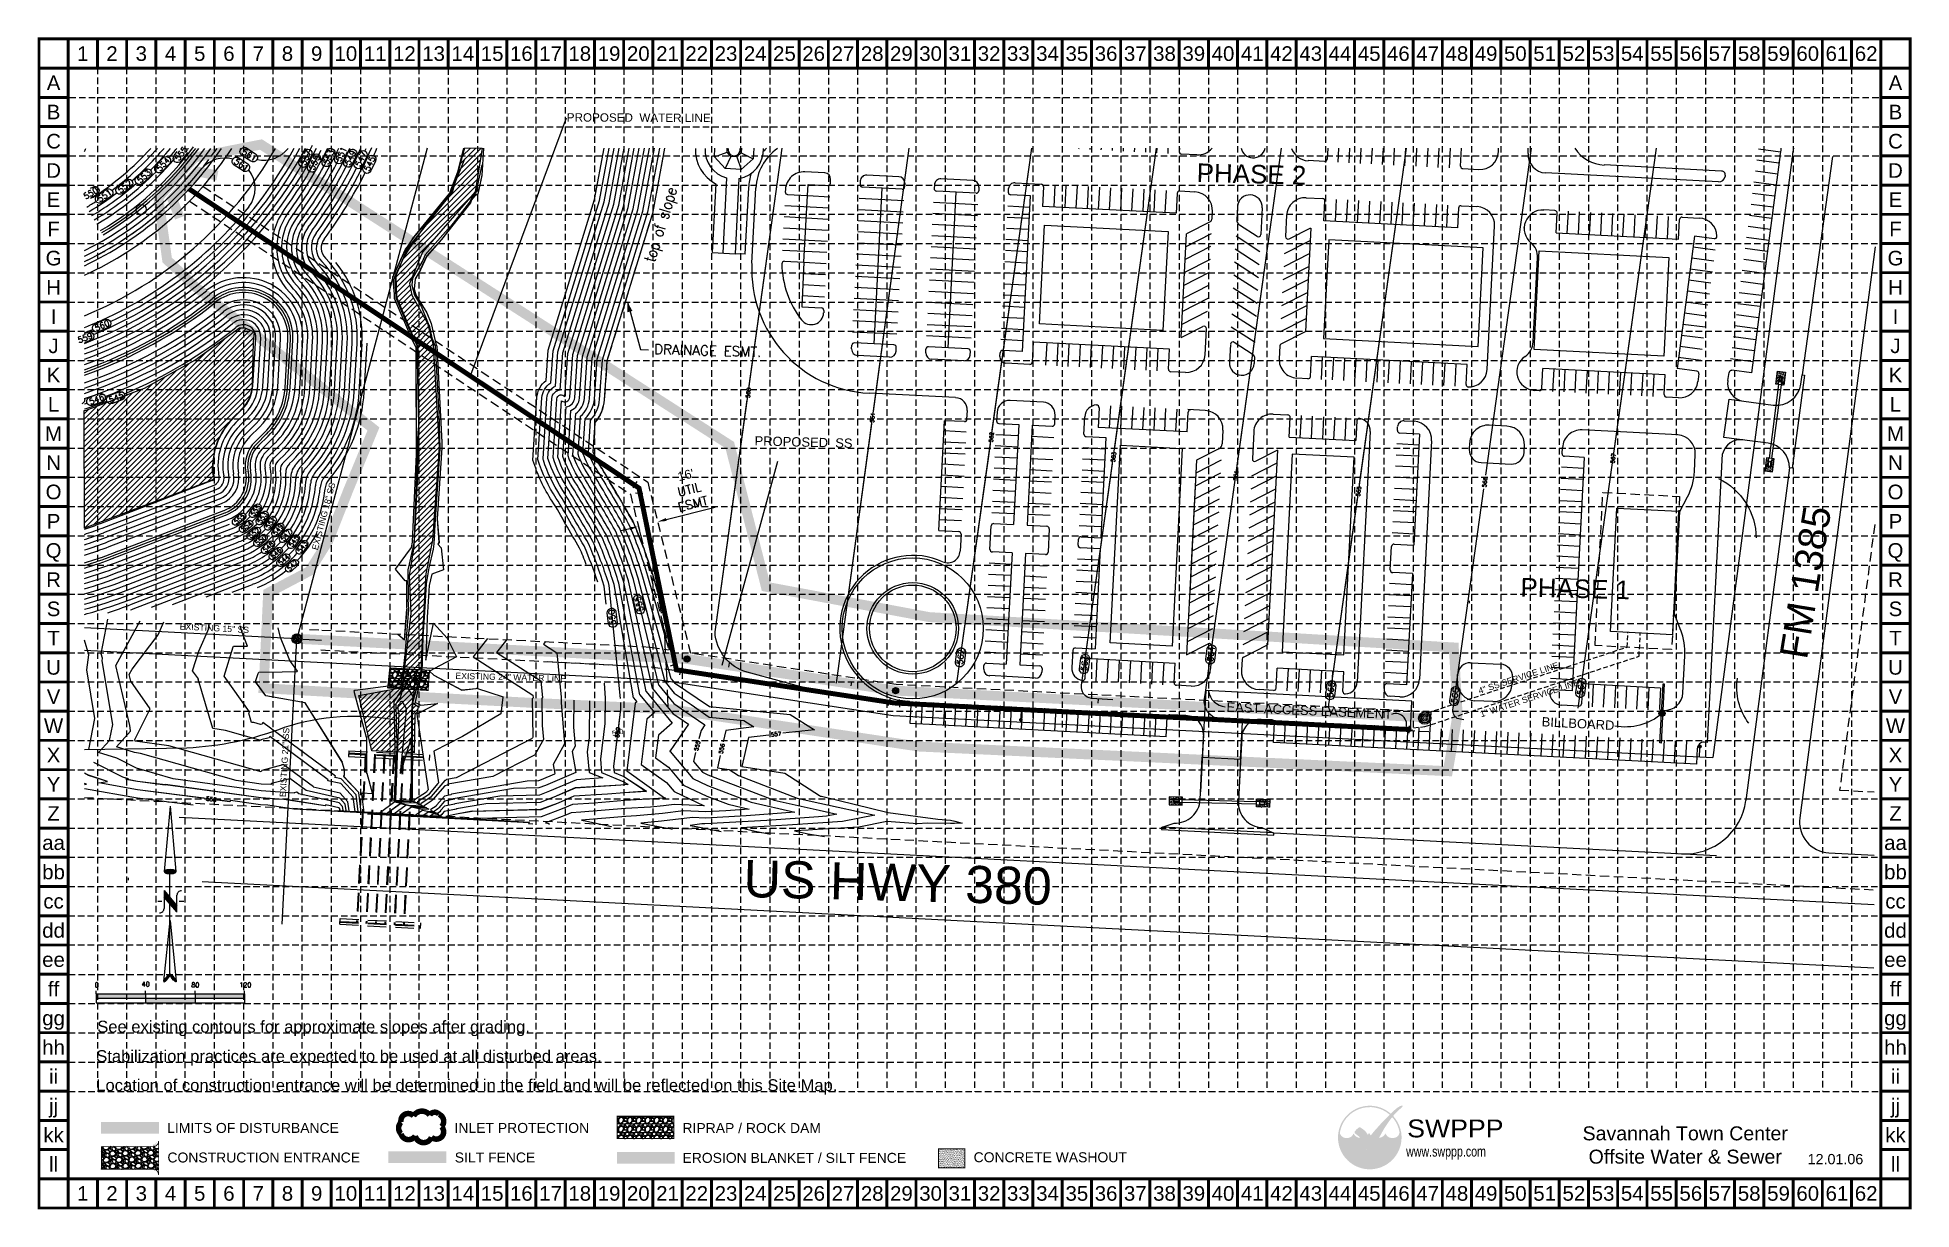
# Model space of a CAD drawing. Header units: feet. Extents: x 23660 to 25174, y 8780 to 9727.
import ezdxf
from ezdxf.enums import TextEntityAlignment as Align

# ---------------------------------------------------------------- set-up
doc = ezdxf.new("R2010")
doc.units = ezdxf.units.FT
doc.header["$LTSCALE"] = 60
doc.header["$MEASUREMENT"] = 0
for name, pattern in [('ACAD_ISO02W100', [15, 12, -3]), ('DASHED2', [0.375, 0.25, -0.125]), ('HIDDEN', [0.375, 0.25, -0.125]), ('HIDDEN2', [0.1875, 0.125, -0.0625]), ('HIDDEN4', [0.09375, 0.0625, -0.03125])]:
    doc.linetypes.add(name, pattern=pattern)
for name, color, linetype in [('Access Easement', 9, 'Continuous'), ('Bank', 254, 'DASHED2'), ('BASE', 7, 'Continuous'), ('BILLBOARD', 254, 'Continuous'), ('BLDG', 254, 'Continuous'), ('CANOPY', 254, 'HIDDEN2'), ('CONT-L', 55, 'Continuous'), ('EC', 43, 'Continuous'), ('ESMT', 254, 'HIDDEN2'), ('EX-40-WAT-FH', 104, 'Continuous'), ('EX-WAT', 104, 'Continuous'), ('GRID', 254, 'HIDDEN'), ('LEGEND', 7, 'Continuous'), ('LIMITS OF DISTURBANCE', 1, 'DASHED2'), ('LOGO', 7, 'Continuous'), ('LOT-NO', 254, 'Continuous'), ('NARROW', 7, 'Continuous'), ('PARK', 254, 'Continuous'), ('PAVEPATTERN', 254, 'Continuous'), ('PRO-40-SAN-MH', 2, 'Continuous'), ('PRO-PAV', 7, 'Continuous'), ('PRO-ROCK', 7, 'Continuous'), ('PRO-SAN', 2, 'HIDDEN4'), ('PRO-STM', 7, 'Continuous'), ('PRO-STM-HDWL', 2, 'Continuous'), ('PRO-WAT', 4, 'HIDDEN4'), ('PRO-WAT-SER', 4, 'HIDDEN4'), ('PROP-ADJ', 254, 'HIDDEN2'), ('RIP RAP ROCK FILTER', 1, 'Continuous'), ('ROAD', 254, 'Continuous'), ('SILT FENCE', 200, 'Continuous'), ('SS LINE 11-3-06-STALBL', 6, 'Continuous'), ('SS-P', 254, 'Continuous'), ('STM-EX', 254, 'DASHED2'), ('STRIPE', 254, 'Continuous'), ('TITLE', 7, 'Continuous'), ('TXT', 7, 'Continuous'), ('WATER', 5, 'Continuous')]:
    doc.layers.add(name, color=color, linetype=linetype)
doc.styles.add('$0$arial', font='ARIAL.TTF', dxfattribs={"height": 8})
doc.styles.add('L120', font='simplex.shx', dxfattribs={"height": 12})
doc.styles.add("L200'", font='ARIAL.TTF', dxfattribs={"height": 0.001969})
doc.styles.add('L80', font='simplex.shx', dxfattribs={"height": 3.2})
doc.styles.add('LOGO1', font='Rockeb.TTF', dxfattribs={"height": 25})
doc.styles.add('PARK', font='romans.shx', dxfattribs={"width": 0.8, "height": 9.375})
doc.styles.add('SIMPLEX', font='simplex', dxfattribs={"height": 9.8425})
doc.styles.get("Standard").update_dxf_attribs({"font": 'ARIAL.TTF'})
doc.dimstyles.get("Standard").update_dxf_attribs({"dimtxt": 0.18, "dimasz": 0.18, "dimexe": 0.18, "dimexo": 0.0625, "dimgap": 0.09, "dimtad": 0, "dimtih": 1, "dimtoh": 1, "dimdec": 4, "dimzin": 0, "dimdsep": 46, "dimtxsty": 'Standard', "dimcen": 0.09, "dimadec": 0, "dimazin": 0, "dimtfac": 1, "dimtdec": 4, "dimtofl": 0, "dimtmove": 0, "dimatfit": 3, "dimfxl": 0, "dimtolj": 1, "dimtzin": 0, "dimarcsym": 0})

msp = doc.modelspace()

# ---------------------------------------------------------------- texts
at = {"color": 253, "style": '$0$arial'}
for s, p in [('PHASE 2', (24596.3, 9610.2)), ('PHASE 1', (24857.9, 9275.1))]:
    msp.add_text(s, height=15, rotation=358.5239, dxfattribs=at).set_placement(p)
at = {"color": 7, "style": '$0$arial'}
for s, height, rotation, p in [('FM 1385', 22.5, 80.7931, (25089.5, 9223.6, 1693.5)), ('US HWY 380', 30, 358.5239, (24229.9, 9032.2))]:
    msp.add_text(s, height=height, rotation=rotation, dxfattribs=at).set_placement(p)
at = {"char_height": 5, "width": 113.671, "attachment_point": 1, "style": 'L80'}
for s, insert, rotation in [('{\\fArial|b0|i0|c0|p34;EXISTING 18" SS}', (23881.3, 9313.5), 75.1369), ('{\\fArial|b0|i0|c0|p34;EXISTING 15" SS}', (23774.8, 9253.4), 357.0478), ('{\\fArial|b0|i0|c0|p34;EXISTING 21" SS}', (23855.4, 9113.1), 87.0478)]:
    msp.add_mtext(s, dxfattribs=dict(at, insert=insert, rotation=rotation))
at = {"insert": (24991.2, 8846.8), "char_height": 11.303, "width": 169.621, "attachment_point": 2}
msp.add_mtext('Savannah Town Center Offsite Water & Sewer', dxfattribs=at)
at = {"layer": 'Bank', "style": 'PARK', "width": 0.8}
msp.add_text('top of slope', height=9.375, rotation=72.868, dxfattribs=at).set_placement((24158.4, 9544.6))
at = {"layer": 'BASE'}
for s, height, p in [('1', 11.8, (23696.3, 9713.9)), ('2', 11.8, (23719.9, 9713.9)), ('3', 11.8, (23743.6, 9713.9)), ('4', 11.8, (23767.2, 9713.9)), ('5', 11.8, (23790.8, 9713.9)), ('6', 11.8, (23814.4, 9713.9)), ('7', 11.8, (23838.1, 9713.9)), ('8', 11.8, (23861.7, 9713.9)), ('9', 11.8, (23885.3, 9713.9)), ('10', 11.81, (23908.9, 9713.9)), ('11', 11.81, (23932.6, 9713.9)), ('12', 11.81, (23956.2, 9713.9)), ('13', 11.81, (23979.8, 9713.9)), ('14', 11.81, (24003.4, 9713.9)), ('15', 11.81, (24027.1, 9713.9)), ('16', 11.81, (24050.7, 9713.9)), ('17', 11.81, (24074.3, 9713.9)), ('18', 11.81, (24097.9, 9713.9)), ('19', 11.81, (24121.6, 9713.9)), ('20', 11.81, (24145.2, 9713.9)), ('21', 11.81, (24168.8, 9713.9)), ('22', 11.81, (24192.4, 9713.9)), ('23', 11.81, (24216.1, 9713.9)), ('24', 11.81, (24239.7, 9713.9)), ('25', 11.81, (24263.3, 9713.9)), ('26', 11.81, (24286.9, 9713.9)), ('27', 11.81, (24310.6, 9713.9)), ('28', 11.81, (24334.2, 9713.9)), ('29', 11.81, (24357.8, 9713.9)), ('30', 11.81, (24381.4, 9713.9)), ('31', 11.81, (24405.1, 9713.9)), ('32', 11.81, (24428.7, 9713.9)), ('33', 11.81, (24452.3, 9713.9)), ('34', 11.81, (24475.9, 9713.9)), ('35', 11.81, (24499.6, 9713.9)), ('36', 11.81, (24523.2, 9713.9)), ('37', 11.81, (24546.8, 9713.9)), ('38', 11.81, (24570.4, 9713.9)), ('39', 11.81, (24594.1, 9713.9)), ('40', 11.81, (24617.7, 9713.9)), ('41', 11.81, (24641.3, 9713.9)), ('42', 11.81, (24664.9, 9713.9)), ('43', 11.81, (24688.6, 9713.9)), ('44', 11.81, (24712.2, 9713.9)), ('45', 11.81, (24735.8, 9713.9)), ('46', 11.81, (24759.4, 9713.9)), ('47', 11.81, (24783.1, 9713.9)), ('48', 11.81, (24806.7, 9713.9)), ('49', 11.81, (24830.3, 9713.9)), ('50', 11.81, (24853.9, 9713.9)), ('51', 11.81, (24877.6, 9713.9)), ('52', 11.81, (24901.2, 9713.9)), ('53', 11.81, (24924.8, 9713.9)), ('54', 11.81, (24948.4, 9713.9)), ('55', 11.81, (24972.1, 9713.9)), ('56', 11.81, (24995.7, 9713.9)), ('57', 11.81, (25019.3, 9713.9)), ('58', 11.81, (25042.9, 9713.9)), ('59', 11.81, (25066.6, 9713.9)), ('60', 11.81, (25090.2, 9713.9)), ('61', 11.81, (25113.8, 9713.9)), ('62', 11.81, (25137.4, 9713.9)), ('A', 11.8, (23672.7, 9690.3)), ('A', 11.8, (25161.1, 9690.3)), ('B', 11.8, (23672.7, 9666.7)), ('B', 11.8, (25161.1, 9666.7)), ('C', 11.8, (23672.7, 9643.1)), ('C', 11.8, (25161.1, 9643.1)), ('D', 11.8, (23672.7, 9619.4)), ('D', 11.8, (25161.1, 9619.4)), ('E', 11.8, (23672.7, 9595.8)), ('E', 11.8, (25161.1, 9595.8)), ('F', 11.8, (23672.7, 9572.2)), ('F', 11.8, (25161.1, 9572.2)), ('G', 11.8, (23672.7, 9548.6)), ('G', 11.8, (25161.1, 9548.6)), ('H', 11.8, (23672.7, 9524.9)), ('H', 11.8, (25161.1, 9524.9)), ('I', 11.8, (23672.7, 9501.3)), ('I', 11.8, (25161.1, 9501.3)), ('J', 11.8, (23672.7, 9477.7)), ('J', 11.8, (25161.1, 9477.7)), ('K', 11.8, (23672.7, 9454.1)), ('K', 11.8, (25161.1, 9454.1)), ('L', 11.8, (23672.7, 9430.4)), ('L', 11.8, (25161.1, 9430.4)), ('M', 11.8, (23672.7, 9406.8)), ('M', 11.8, (25161.1, 9406.8)), ('N', 11.8, (23672.7, 9383.2)), ('N', 11.8, (25161.1, 9383.2)), ('O', 11.8, (23672.7, 9359.6)), ('O', 11.8, (25161.1, 9359.6)), ('P', 11.8, (23672.7, 9335.9)), ('P', 11.8, (25161.1, 9335.9)), ('Q', 11.8, (23672.7, 9312.3)), ('Q', 11.8, (25161.1, 9312.3)), ('R', 11.8, (23672.7, 9288.7)), ('R', 11.8, (25161.1, 9288.7)), ('S', 11.8, (23672.7, 9265.1)), ('S', 11.8, (25161.1, 9265.1)), ('T', 11.8, (23672.7, 9241.4)), ('T', 11.8, (25161.1, 9241.4)), ('U', 11.8, (23672.7, 9217.8)), ('U', 11.8, (25161.1, 9217.8)), ('V', 11.8, (23672.7, 9194.2)), ('V', 11.8, (25161.1, 9194.2)), ('W', 11.8, (23672.7, 9170.6)), ('W', 11.8, (25161.1, 9170.6)), ('X', 11.8, (23672.7, 9146.9)), ('X', 11.8, (25161.1, 9146.9)), ('Y', 11.8, (23672.7, 9123.3)), ('Y', 11.8, (25161.1, 9123.3)), ('Z', 11.8, (23672.7, 9099.7)), ('Z', 11.8, (25161.1, 9099.7)), ('aa', 11.81, (23672.7, 9076.1)), ('aa', 11.81, (25161.1, 9076.1)), ('bb', 11.81, (23672.7, 9052.4)), ('bb', 11.81, (25161.1, 9052.4)), ('cc', 11.81, (23672.7, 9028.8)), ('cc', 11.81, (25161.1, 9028.8)), ('dd', 11.81, (23672.7, 9005.2)), ('dd', 11.81, (25161.1, 9005.2)), ('ee', 11.81, (23672.7, 8981.6)), ('ee', 11.81, (25161.1, 8981.6)), ('ff', 11.81, (23672.7, 8957.9)), ('ff', 11.81, (25161.1, 8957.9)), ('gg', 11.81, (23672.7, 8934.3)), ('gg', 11.81, (25161.1, 8934.3)), ('hh', 11.81, (23672.7, 8910.7)), ('hh', 11.81, (25161.1, 8910.7)), ('ii', 11.81, (23672.7, 8887.1)), ('ii', 11.81, (25161.1, 8887.1)), ('jj', 11.81, (23672.7, 8863.4)), ('jj', 11.81, (25161.1, 8863.4)), ('kk', 11.81, (23672.7, 8839.8)), ('kk', 11.81, (25161.1, 8839.8)), ('ll', 11.81, (23672.7, 8816.2)), ('ll', 11.81, (25161.1, 8816.2)), ('1', 11.8, (23696.3, 8792.6)), ('2', 11.8, (23719.9, 8792.6)), ('3', 11.8, (23743.6, 8792.6)), ('4', 11.8, (23767.2, 8792.6)), ('5', 11.8, (23790.8, 8792.6)), ('6', 11.8, (23814.4, 8792.6)), ('7', 11.8, (23838.1, 8792.6)), ('8', 11.8, (23861.7, 8792.6)), ('9', 11.8, (23885.3, 8792.6)), ('10', 11.81, (23908.9, 8792.6)), ('11', 11.81, (23932.6, 8792.6)), ('12', 11.81, (23956.2, 8792.6)), ('13', 11.81, (23979.8, 8792.6)), ('14', 11.81, (24003.4, 8792.6)), ('15', 11.81, (24027.1, 8792.6)), ('16', 11.81, (24050.7, 8792.6)), ('17', 11.81, (24074.3, 8792.6)), ('18', 11.81, (24097.9, 8792.6)), ('19', 11.81, (24121.6, 8792.6)), ('20', 11.81, (24145.2, 8792.6)), ('21', 11.81, (24168.8, 8792.6)), ('22', 11.81, (24192.4, 8792.6)), ('23', 11.81, (24216.1, 8792.6)), ('24', 11.81, (24239.7, 8792.6)), ('25', 11.81, (24263.3, 8792.6)), ('26', 11.81, (24286.9, 8792.6)), ('27', 11.81, (24310.6, 8792.6)), ('28', 11.81, (24334.2, 8792.6)), ('29', 11.81, (24357.8, 8792.6)), ('30', 11.81, (24381.4, 8792.6)), ('31', 11.81, (24405.1, 8792.6)), ('32', 11.81, (24428.7, 8792.6)), ('33', 11.81, (24452.3, 8792.6)), ('34', 11.81, (24475.9, 8792.6)), ('35', 11.81, (24499.6, 8792.6)), ('36', 11.81, (24523.2, 8792.6)), ('37', 11.81, (24546.8, 8792.6)), ('38', 11.81, (24570.4, 8792.6)), ('39', 11.81, (24594.1, 8792.6)), ('40', 11.81, (24617.7, 8792.6)), ('41', 11.81, (24641.3, 8792.6)), ('42', 11.81, (24664.9, 8792.6)), ('43', 11.81, (24688.6, 8792.6)), ('44', 11.81, (24712.2, 8792.6)), ('45', 11.81, (24735.8, 8792.6)), ('46', 11.81, (24759.4, 8792.6)), ('47', 11.81, (24783.1, 8792.6)), ('48', 11.81, (24806.7, 8792.6)), ('49', 11.81, (24830.3, 8792.6)), ('50', 11.81, (24853.9, 8792.6)), ('51', 11.81, (24877.6, 8792.6)), ('52', 11.81, (24901.2, 8792.6)), ('53', 11.81, (24924.8, 8792.6)), ('54', 11.81, (24948.4, 8792.6)), ('55', 11.81, (24972.1, 8792.6)), ('56', 11.81, (24995.7, 8792.6)), ('57', 11.81, (25019.3, 8792.6)), ('58', 11.81, (25042.9, 8792.6)), ('59', 11.81, (25066.6, 8792.6)), ('60', 11.81, (25090.2, 8792.6)), ('61', 11.81, (25113.8, 8792.6)), ('62', 11.81, (25137.4, 8792.6))]:
    msp.add_text(s, height=height, dxfattribs=at).set_placement(p, align=Align.MIDDLE_CENTER)
at = {"layer": 'BASE', "color": 7, "style": "L200'"}
for s, p in [('See existing contours for approximate slopes after grading.', (23708, 8922.6)), ('Stabilization practices are expected to be used at all disturbed areas.', (23707.2, 8898.8)), ('Location of construction entrance will be determined in the field and will be reflected on this Site Map.', (23707.2, 8875.3))]:
    msp.add_text(s, height=9.581, dxfattribs=at).set_placement(p)
at = {"layer": 'BASE'}
msp.add_text('12.01.06', height=8.27, dxfattribs=at).set_placement((25112.6, 8816.2), align=Align.CENTER)
at = {"layer": 'EC', "color": 43, "linetype": 'Continuous', "style": 'SIMPLEX'}
for s, height, rotation, p in [('555', 4.8, 53.0324, (23770.1, 9629.6)), ('561', 4.8, 326.9402, (23826.9, 9637.3)), ('557', 4.8, 65.6669, (23871.7, 9625.1)), ('555', 4.8, 65.6669, (23878.7, 9621.2)), ('553', 4.8, 65.6669, (23890.3, 9625.7)), ('551', 4.8, 65.0062, (23900.4, 9628)), ('549', 4.8, 65.005, (23907.8, 9625.2)), ('547', 4.8, 64.607, (23916.2, 9624.1)), ('553', 4.8, 42.1531, (23739.5, 9612.3)), ('554', 4.8, 47.0465, (23755.2, 9621.6)), ('561', 4.8, 326.9402, (23820.6, 9629.5)), ('545', 4.8, 64.8042, (23923.3, 9620.3)), ('550', 4.8, 30.2782, (23696.2, 9600)), ('551', 4.8, 34.004, (23707.4, 9597.6)), ('552', 4.8, 38.8674, (23723.9, 9604.6)), ('560', 4.8, 23.028, (23705.3, 9493.9)), ('559', 4.8, 20.5252, (23691.5, 9484.2)), ('546', 4.8, 20.0793, (23700.8, 9434.6)), ('545', 4.8, 21.387, (23716.7, 9435.9)), ('555', 3.84, 53.4445, (23831.5, 9341.8)), ('555', 3.84, 38.4747, (23817.9, 9336.2)), ('554', 3.84, 38.2329, (23823.5, 9330.4)), ('552', 3.84, 38.3175, (23829.6, 9324.8)), ('553', 3.84, 53.3014, (23837, 9335.9)), ('551', 3.84, 53.7966, (23843.6, 9331.7)), ('549', 3.84, 52.6803, (23849.5, 9326.4)), ('547', 3.84, 50.0664, (23855.8, 9321.8)), ('550', 3.84, 39.5955, (23835.1, 9319)), ('548', 3.84, 42.9373, (23841.3, 9313.2)), ('546', 3.84, 41.8609, (23847.5, 9308.2)), ('545', 3.84, 53.673, (23862.4, 9316.9)), ('543', 3.84, 54.3052, (23869.3, 9312.2)), ('544', 3.84, 42.5903, (23853.7, 9302.8)), ('542', 3.84, 43.9665, (23860.8, 9298.1)), ('555', 4.8, 103.1148, (24144.8, 9262.5, 555)), ('550', 4.8, 96.9935, (24122.4, 9251.9, 550)), ('562', 4.8, 82.0442, (24402.4, 9220.5, 562)), ('563', 4.8, 82.0442, (24502.6, 9215.2, 563)), ('564', 4.8, 82.0442, (24604.7, 9222.9, 564)), ('567', 4.8, 82.0442, (24903.8, 9195.9, 567)), ('565', 4.8, 82.0442, (24701.6, 9194, 565)), ('566', 4.8, 82.0442, (24801.9, 9189.3, 566))]:
    msp.add_text(s, height=height, rotation=rotation, dxfattribs=at).set_placement(p, align=Align.TOP_LEFT)
at = {"layer": 'EC', "color": 43, "char_height": 3.2, "attachment_point": 5, "style": 'L80'}
for s, insert, rotation in [('{560}', (24234.1, 9439.7, 560), 82.0901), ('{561}', (24334.5, 9419.7, 561), 82.2634), ('{562}', (24430.5, 9403.9, 562), 82.0442), ('{563}', (24529.2, 9387.8, 563), 82.0442), ('{567}', (24932.9, 9386.9, 567), 82.0442), ('{564}', (24628.1, 9372.9, 564), 82.0442), ('{565}', (24727.2, 9360.1, 565), 82.0442), ('{566}', (24829.3, 9367.5, 566), 82.0442), ('{557}', (24256.5, 9163.8, 557), 6.6188), ('{555}', (24192.8, 9154.4, 555), 76.4184), ('{556}', (24212.6, 9152.1, 556), 77.4068)]:
    msp.add_mtext(s, dxfattribs=dict(at, insert=insert, rotation=rotation))
at = {"layer": 'EC', "color": 43, "linetype": 'Continuous', "char_height": 4, "attachment_point": 5}
for insert, rotation in [((24128.5, 9165.2, 550), 11.2026), ((23800.2, 9111.2, 550), 352.6538)]:
    msp.add_mtext('{550}', dxfattribs=dict(at, insert=insert, rotation=rotation))
at = {"layer": 'EC', "color": 43, "linetype": 'Continuous', "char_height": 3.2, "width": 12.038, "attachment_point": 1, "style": 'L80'}
for insert, rotation in [((24126.4, 9161.3, 550), 83.1652), ((23796.3, 9113.3, 550), 352.6538)]:
    msp.add_mtext('\\Fsimplex.shx;\\W1.0000000000;\\T1.0000000000;\\o\\l550', dxfattribs=dict(at, insert=insert, rotation=rotation))
at = {"layer": 'LEGEND', "style": "L200'"}
for s, height, p in [('LIMITS OF DISTURBANCE', 8.056, (23764.5, 8841.5)), ('INLET PROTECTION', 8.056, (23996.7, 8841.5)), ('RIPRAP / ROCK DAM', 8.056, (24180.9, 8841.4)), ('CONSTRUCTION ENTRANCE', 8.056, (23764.7, 8817.6)), ('SILT FENCE', 8.06, (23996.9, 8817.6)), ('EROSION BLANKET / SILT FENCE', 8.056, (24180.9, 8817.3)), ('CONCRETE WASHOUT', 8.056, (24416.2, 8817.8))]:
    msp.add_text(s, height=height, dxfattribs=at).set_placement(p)
at = {"layer": 'PRO-WAT-SER', "color": 7, "style": '$0$arial'}
for s, height, rotation, p in [('PROPOSED  WATER LINE', 6.75, 359.7685, (24087.4, 9659)), ('PROPOSED  SS', 7.5, 358.5239, (24239.1, 9397.2)), ('EXISTING 24" WATER LINE', 5, 358.5239, (23997.4, 9208.5))]:
    msp.add_text(s, height=height, rotation=rotation, dxfattribs=at).set_placement(p)
at = {"layer": 'TITLE', "color": 7, "style": '$0$arial'}
for s, p in [('4" SS SERVICE LINE', (24825, 9196.3)), ('1" WATER SERVICE LINE', (24826.4, 9177.4))]:
    msp.add_text(s, height=5, rotation=18.2271, dxfattribs=at).set_placement(p)
at = {"layer": 'TITLE', "style": '$0$arial'}
msp.add_text('EAST ACCESS EASEMENT', height=7.5, rotation=357.4249, dxfattribs=at).set_placement((24620.4, 9182.1))
msp.add_text('BILLBOARD', height=7.5, rotation=357.0478, dxfattribs=at).set_placement((24904.6, 9172.4), align=Align.MIDDLE)
at = {"layer": 'TXT', "insert": (24158.1, 9479, 2214), "char_height": 8, "width": 98.286, "attachment_point": 1, "rotation": 358.5239, "style": 'L80'}
msp.add_mtext('DRAINAGE ESMT.', dxfattribs=at)

# ---------------------------------------------------------------- blocks, each defined once
blk = doc.blocks.new('sta_tic')
blk.add_line((0, -0.04165), (0, 0.04165))
blk = doc.blocks.new('za_arrw4')
blk.add_solid([(-0.97, 0.25), (-0.97, -0.24), (0, 0)])
blk = doc.blocks.new('*D69')
at = {"layer": 'PRO-PAV'}
for p, q in [((24167.8, 9337.3), (24207.4, 9347.2)), ((24138.3, 9329.9), (24131.3, 9328.2)), ((24145.4, 9331.1), (24147, 9324.7)), ((24160.9, 9335), (24162.5, 9328.6))]:
    blk.add_line(p, q, dxfattribs=at)
for points in [[(24138, 9331.1), (24138.6, 9328.7), (24145.3, 9331.7)], [(24167.5, 9338.5), (24168.1, 9336.1), (24160.8, 9335.5)]]:
    blk.add_solid(points, dxfattribs=at)
at = {"layer": 'PRO-PAV', "insert": (24186.4, 9361.7), "char_height": 7.2, "attachment_point": 5, "rotation": 14.0417}
blk.add_mtext("\\A1;16'\\P{\\Fsimplex.shx|c1;UTIL\\PESMT}", dxfattribs=at)
blk = doc.blocks.new('North Arrow')
at = {"layer": 'NARROW'}
for p, q in [((0, 0), (22.36, 2)), ((0, 0), (22.33, -2.02)), ((28.77, -2.09), (34.02, 2.32)), ((36.18, 2.33), (30.46, 2.33)), ((36.16, 2.32), (31.04, -2.09)), ((32.43, 3.06), (32.43, 4.63)), ((39.1, 0.01), (59.96, 2.11)), ((31.2, -0.05), (21.66, -0.05)), ((21.66, -0.05), (21.66, -0.05)), ((28.77, -2.09), (34.95, -2.09)), ((32.43, -4.26), (32.43, -2.8)), ((57.45, -0.05), (33.41, -0.05)), ((59.83, -2.14), (39.04, -0.01)), ((57.69, -0.03), (57.77, -0.01)), ((57.77, -0.05), (57.69, -0.03))]:
    blk.add_line(p, q, dxfattribs=at)
blk.add_lwpolyline([(22.36, -2.03), (22.59, -1.93, 0.091577), (22.87, -1.44, 0.048306), (23.03, -0.75), (23.07, -0.01), (23.01, 0.82, 0.048306), (22.87, 1.42, 0.091577), (22.59, 1.91), (22.36, 2.01), (22.14, 1.91, 0.091577), (21.86, 1.42, 0.048306), (21.72, 0.82), (21.66, -0.01), (21.72, -0.83, 0.048306), (21.86, -1.44, 0.091577), (22.14, -1.93)], format="xyb", close=True, dxfattribs=at)
for points in [[(57.46, -0.03), (57.44, 0.08, -0.066818), (57.67, 0.47, -0.03073), (58.01, 0.84), (58.52, 1.29), (59.07, 1.7, -0.03073), (59.5, 1.95, -0.066818), (59.93, 2.1), (60.04, 2.06)], [(60.04, 2.06), (60.05, 1.95, -0.066818), (59.82, 1.56, -0.03073), (59.43, 1.14), (58.97, 0.74), (58.42, 0.33, -0.03073), (57.99, 0.08, -0.036692), (57.76, -0.02)], [(57.46, -0.04), (57.44, -0.15, 0.066818), (57.67, -0.54, 0.03073), (58.01, -0.9), (58.52, -1.36), (59.07, -1.77, 0.03073), (59.5, -2.02, 0.066818), (59.93, -2.17), (60.04, -2.13)], [(60.04, -2.13), (60.05, -2.01, 0.066818), (59.82, -1.63, 0.03073), (59.43, -1.2), (58.97, -0.8), (58.42, -0.4, 0.03073), (57.99, -0.15, 0.036692), (57.76, -0.05)]]:
    blk.add_lwpolyline(points, format="xyb", dxfattribs=at)
for centre, start, end in [((30.46, 3.86), 178.8769, 270), ((34.95, -3.62), 358.8769, 90)]:
    blk.add_arc(centre, 1.53, start, end, dxfattribs=at)
for points in [[(23.03, -0.76), (21.67, -0.05), (23.07, -0.05), (21.72, 0.82)], [(23.07, -0.05), (21.72, 0.82), (23.02, 0.75), (21.85, 1.42)], [(23.02, 0.75), (21.85, 1.42), (22.87, 1.44), (22.14, 1.91)], [(22.87, 1.44), (22.14, 1.91), (22.59, 1.91), (22.36, 2)], [(31.05, -2.09), (36.15, 2.36), (28.75, -2.06), (34.01, 2.36)], [(57.44, 0.08), (57.7, -0.01), (57.5, 0.21), (57.77, -0.01)], [(57.45, -0.04), (57.69, -0.02), (57.44, 0.08), (57.7, -0.01)], [(57.5, 0.21), (57.77, -0.01), (57.6, 0.39), (57.94, 0.06)], [(57.6, 0.39), (57.94, 0.06), (57.68, 0.5), (58.07, 0.13)], [(57.68, 0.5), (58.07, 0.13), (57.84, 0.66), (58.29, 0.26)], [(57.84, 0.66), (58.29, 0.26), (58.03, 0.86), (58.52, 0.41)], [(58.03, 0.86), (58.52, 0.41), (58.26, 1.07), (58.73, 0.57)], [(58.26, 1.07), (58.73, 0.57), (58.52, 1.3), (59.05, 0.81)], [(58.52, 1.3), (59.05, 0.81), (58.7, 1.42), (59.26, 0.99)], [(59.26, 1), (58.69, 1.42), (59.45, 1.15), (59, 1.65)], [(59.45, 1.15), (59, 1.65), (59.62, 1.34), (59.28, 1.82)], [(59.62, 1.34), (59.28, 1.82), (59.81, 1.55), (59.49, 1.95)], [(59.81, 1.55), (59.49, 1.95), (59.93, 1.73), (59.69, 2.04)], [(59.93, 1.73), (59.69, 2.04), (60.05, 1.94), (59.93, 2.1)], [(60.05, 1.94), (59.93, 2.1), (60.04, 2.06)], [(22.87, -1.44), (21.72, -0.87), (23.03, -0.76), (21.67, -0.05)], [(22.58, -1.93), (21.86, -1.45), (22.87, -1.44), (21.72, -0.87)], [(22.36, -2.01), (22.14, -1.93), (22.58, -1.93), (21.86, -1.45)], [(57.44, -0.14), (57.69, -0.02), (57.45, -0.04), (57.69, -0.02)], [(57.46, -0.19), (57.7, -0.03), (57.44, -0.14), (57.69, -0.02)], [(57.53, -0.33), (57.76, -0.05), (57.46, -0.19), (57.7, -0.03)], [(57.63, -0.48), (57.9, -0.1), (57.53, -0.33), (57.76, -0.05)], [(57.78, -0.66), (58.09, -0.2), (57.63, -0.48), (57.9, -0.1)], [(57.97, -0.87), (58.34, -0.35), (57.78, -0.66), (58.09, -0.2)], [(58.24, -1.11), (58.61, -0.54), (57.97, -0.87), (58.34, -0.35)], [(58.61, -1.43), (58.93, -0.77), (58.24, -1.11), (58.61, -0.54)], [(58.91, -1.64), (59.2, -1), (58.61, -1.43), (58.93, -0.77)], [(59.12, -1.79), (59.57, -1.36), (58.92, -1.65), (59.2, -1.01)], [(59.35, -1.93), (59.81, -1.62), (59.12, -1.79), (59.57, -1.36)], [(59.54, -1.32), (59.41, -1.18), (59.21, -1.01)], [(59.58, -2.05), (59.93, -1.79), (59.35, -1.93), (59.81, -1.62)], [(59.78, -2.13), (60.05, -2.01), (59.58, -2.05), (59.93, -1.79)], [(59.92, -2.17), (60.04, -2.13), (59.78, -2.13), (60.05, -2.01)]]:
    blk.add_solid(points, dxfattribs=at)
blk = doc.blocks.new('new logo')
at = {"layer": 'LOGO'}
h = blk.add_hatch(color=170, dxfattribs=at)
h.paths.add_polyline_path([(67.4, 44.1), (66.8, 44.7), (66.3, 45.2), (66, 45.8), (65.5, 46.4), (65.1, 47.2), (64.7, 47.9), (64.4, 48.5), (64.2, 49), (63.9, 49.6), (63.7, 50.1), (63.3, 51), (62.9, 52), (62.6, 52.8), (62.4, 53.3), (62.2, 53.7), (62.1, 54.2), (61.9, 54.7), (61.7, 55.2), (61.5, 55.7), (61.3, 56.3), (61, 56.8), (60.8, 57.4), (60.5, 57.9), (60.2, 58.5), (60, 59.1), (59.7, 59.6), (59.3, 60.2), (59, 60.8), (58.7, 61.3), (58.3, 61.9), (58, 62.4), (57.6, 62.9), (57.3, 63.4), (56.9, 63.9), (56.6, 64.3), (56.3, 64.7), (55.9, 65.1), (55.6, 65.5), (55.2, 65.9), (54.9, 66.2), (54, 66.2), (52.9, 66.3), (52, 66.5), (51.5, 66.6), (50.9, 66.8), (50.3, 67), (49.4, 67.4), (48.3, 67.9), (47.3, 68.6), (46.5, 69.3), (45.7, 70), (45, 70.8), (44.4, 71.5), (44, 72.2), (43.6, 72.7), (43.4, 72.9), (43.2, 73.2), (43.1, 73.4), (43, 73.5), (42.8, 73.7), (42.7, 73.7), (42.7, 73.8), (42.6, 73.8), (42.5, 73.7), (42.5, 73.6), (42.4, 73.5), (42.4, 73.4), (42.3, 73.2), (42.2, 72.8), (42, 72.1), (41.7, 71.5), (41.4, 70.9), (41, 70.3), (40.5, 69.8), (40, 69.2), (39.4, 68.7), (38.8, 68.2), (38.1, 67.7), (37.3, 67.3), (36.5, 66.9), (35.7, 66.6), (34.9, 66.3), (34, 66.1), (33, 66), (31.9, 65.9), (30.8, 65.9), (29.6, 65.9), (28.6, 66), (27.6, 66.1), (26.7, 66.4), (25.8, 66.7), (25, 67.1), (24.1, 67.6), (23.2, 68.2), (22.4, 68.9), (21.8, 69.5), (21.4, 69.9), (21, 70.4), (20.6, 70.9), (20.2, 71.5), (19.9, 72.1), (19.5, 72.9), (19.2, 73.8), (18.9, 74.8, -0.595729), (106.3, 106.8), (107, 107.5), (107.5, 108), (108.1, 108.6, 37.93689), (112.3, 104.5), (112.1, 104.2), (111.6, 103.7), (111.1, 103.1), (110.6, 102.5, -0.146449), (123.6, 75), (123.3, 74.5), (123.1, 74), (122.9, 73.5), (122.8, 73.1), (122.5, 72.4), (122.2, 71.7), (121.9, 71.1), (121.5, 70.5), (121.1, 70), (120.7, 69.5), (120.2, 69), (119.6, 68.6), (119, 68.1), (118.4, 67.7), (117.8, 67.4), (117.1, 67), (116.5, 66.7), (115.8, 66.5), (115, 66.3), (114.3, 66.1), (113.5, 66), (112.7, 65.9), (111.9, 65.8), (111.1, 65.8), (110.3, 65.8), (109.4, 65.9), (108.6, 66), (107.7, 66.2), (106.8, 66.4), (105.9, 66.7), (105.1, 67.1), (104.3, 67.5), (103.5, 68), (102.8, 68.6), (102.1, 69.3), (101.4, 70), (100.8, 70.7), (100.2, 71.4), (99.8, 72), (99.5, 72.5), (99.4, 72.8), (99.3, 73), (99.1, 73.2), (99, 73.4), (98.9, 73.5), (98.8, 73.6), (98.7, 73.6), (98.6, 73.6), (98.5, 73.5), (98.4, 73.4), (98.4, 73.3), (98.3, 73.2), (98.2, 73), (98.1, 72.8), (97.8, 72.4), (97.4, 71.8), (96.9, 71.1), (96.4, 70.5), (95.9, 70.1), (95.4, 69.6), (94.8, 69.1), (94.2, 68.6), (93.5, 68.2), (92.8, 67.7), (91.9, 67.3), (91, 66.9), (90.1, 66.6), (89.4, 66.4), (88.6, 66.2), (87.8, 66.1), (87.6, 65.6), (87.4, 65.1), (87.1, 64.4), (86.9, 63.8), (86.6, 63), (86.3, 62.2), (85.9, 61.3), (85.6, 60.4), (85.3, 59.5), (84.9, 58.6), (84.6, 57.7), (84.2, 56.7), (83.9, 55.8), (83.5, 54.9), (83.2, 54), (82.9, 53.2), (82.6, 52.4), (82.3, 51.6), (82.1, 51), (81.9, 50.3), (81.6, 49.8), (81.3, 48.9), (80.9, 48.1), (80.5, 47.3), (80.1, 46.6), (79.6, 45.9), (79.1, 45.4), (78.6, 44.8), (78.1, 44.3), (77.6, 43.9), (77, 43.5), (76.5, 43.1), (75.9, 42.8), (75.3, 42.6), (74.6, 42.3), (73.7, 42.1), (73, 41.9), (72.2, 41.9), (71.6, 42), (70.9, 42.2), (70.1, 42.5), (69.4, 42.8), (68.7, 43.1), (68, 43.5)])
h.paths.add_polyline_path([(71.8, 72), (70.7, 73.9), (70.1, 75.2), (69.7, 74.3), (68.7, 72.6), (67.9, 71.7), (67.9, 71.5), (68.1, 71.2), (68.3, 71), (68.4, 70.8), (68.5, 70.6), (68.7, 70.4), (68.8, 70.2), (68.9, 70.1), (69, 70), (69.1, 69.8), (69.3, 69.7), (69.4, 69.7), (69.5, 69.6), (69.6, 69.5), (69.7, 69.5), (69.8, 69.4), (69.9, 69.4), (70.1, 69.3), (70.2, 69.3), (70.3, 69.2), (70.4, 69.2), (70.5, 69.2), (70.6, 69.2), (70.8, 69.2), (70.9, 69.2), (71, 69.2), (71.1, 69.2), (71.2, 69.2), (71.3, 69.2), (71.4, 69.2), (71.5, 69.2), (71.6, 69.2), (71.7, 69.3), (71.8, 69.3), (71.9, 69.3), (72, 69.4), (72.1, 69.5), (72.2, 69.5), (72.3, 69.6), (72.5, 69.6), (72.6, 69.7), (72.7, 69.8), (72.8, 69.9), (72.9, 70), (73, 70.1), (73.1, 70.2), (73.2, 70.3), (73.3, 70.4), (72.5, 71.1)], flags=17)
blk.add_hatch(color=240, dxfattribs=at).paths.add_polyline_path([(117.7, 117.3), (118.9, 118.2), (119.8, 118.9), (120.6, 119.5), (121.3, 119.9), (121.9, 120.3), (122.4, 120.6), (122.8, 120.9), (123.1, 121.1), (123.4, 121.3), (123.7, 121.4), (124, 121.6), (124.2, 121.7), (124.4, 121.8), (124.6, 121.9), (124.8, 121.9), (125, 122), (125.2, 122.1), (125.4, 122.2), (125.6, 122.2), (125.8, 122.3), (125.9, 122.4), (126.1, 122.4), (126.3, 122.5), (126.4, 122.5), (126.6, 122.6), (126.7, 122.6), (126.8, 122.7), (126.9, 122.7), (127.1, 122.7), (127.2, 122.8), (127.3, 122.8), (127.4, 122.8), (127.5, 122.8), (127.6, 122.8), (127.7, 122.8), (127.8, 122.8), (127.9, 122.8), (128, 122.8), (128.1, 122.8), (128.1, 122.8), (128.2, 122.8), (128.3, 122.8), (128.4, 122.8), (128.4, 122.7), (128.5, 122.7), (128.5, 122.7), (128.6, 122.7), (128.6, 122.6), (128.7, 122.6), (128.7, 122.6), (128.7, 122.5), (128.7, 122.5), (128.8, 122.4), (128.8, 122.4), (128.8, 122.3), (128.8, 122.3), (128.8, 122.2), (128.8, 122.1), (128.8, 122.1), (128.8, 122), (128.8, 121.9), (128.8, 121.8), (128.8, 121.8), (128.8, 121.7), (128.8, 121.6), (128.7, 121.5), (128.7, 121.4), (128.7, 121.3), (128.6, 121.3), (128.6, 121.2), (128.5, 121.1), (128.4, 121), (128.4, 120.8), (128.3, 120.7), (128.2, 120.6), (128.1, 120.4), (128, 120.3), (127.8, 120.1), (127.7, 120), (127.6, 119.8), (127.4, 119.6), (127.3, 119.4), (127.1, 119.2), (126.8, 119), (126.6, 118.8), (126.3, 118.5), (125.9, 118.2), (125.5, 117.9), (125.1, 117.5), (124.6, 117), (124, 116.6), (123.5, 116.1), (122.9, 115.6), (122.3, 115.1), (121.7, 114.5), (121.1, 114), (120.6, 113.5), (120, 113), (119.5, 112.5), (119, 112), (118.5, 111.5), (118, 111), (117.5, 110.5), (117, 109.9), (116.5, 109.4), (116, 108.8), (115.5, 108.3), (115, 107.7), (114.5, 107.1), (114, 106.6), (113.5, 106), (113, 105.4), (112.5, 104.8), (112.1, 104.2), (111.6, 103.7), (111.1, 103.1), (110.6, 102.4), (110.1, 101.8), (109.6, 101.1), (109, 100.4), (108.5, 99.7), (107.9, 98.9), (107.3, 98.1), (106.7, 97.3), (106, 96.4), (105.4, 95.6), (104.8, 94.7), (104.2, 93.9), (103.6, 93.1), (103.1, 92.3), (102.5, 91.5), (102, 90.6), (101.4, 89.8), (100.9, 89), (100.3, 88.2), (99.8, 87.3), (99.2, 86.5), (98.6, 85.6), (98.1, 84.7), (97.5, 83.8), (96.9, 82.9), (96.4, 82), (95.9, 81.1), (95.4, 80.3), (94.9, 79.5), (94.5, 78.7), (94, 78), (93.6, 77.2), (93.2, 76.5), (92.8, 75.8), (92.4, 75), (92, 74.3), (91.6, 73.5), (91.2, 72.8), (90.8, 72), (90.4, 71.3), (90, 70.6), (89.6, 69.9), (89.3, 69.3), (89, 68.7), (88.8, 68.2), (88.5, 67.7), (88.3, 67.3), (88.1, 66.9), (88, 66.5), (87.8, 66.1), (87.6, 65.6), (87.4, 65.1), (87.1, 64.4), (86.9, 63.8), (86.6, 63), (86.3, 62.2), (85.9, 61.3), (85.6, 60.4), (85.3, 59.5), (84.9, 58.6), (84.6, 57.7), (84.2, 56.7), (83.9, 55.8), (83.5, 54.9), (83.2, 54), (82.9, 53.2), (82.6, 52.4), (82.3, 51.6), (82.1, 51), (81.9, 50.3), (81.6, 49.8), (81.4, 49.2), (81.2, 48.7), (81, 48.3), (80.8, 47.9), (80.6, 47.5), (80.4, 47.1), (80.2, 46.7), (80, 46.4), (79.7, 46.1), (79.5, 45.8), (79.2, 45.5), (79, 45.2), (78.7, 44.9), (78.5, 44.7), (78.2, 44.4), (78, 44.2), (77.7, 44), (77.4, 43.8), (77.2, 43.6), (76.9, 43.4), (76.6, 43.2), (76.3, 43), (76, 42.9), (75.7, 42.7), (75.5, 42.6), (75.2, 42.5), (74.9, 42.4), (74.6, 42.3), (74.3, 42.2), (74, 42.1), (73.8, 42.1), (73.5, 42), (73.2, 42), (73, 41.9), (72.7, 41.9), (72.5, 41.9), (72.2, 41.9), (72, 42), (71.8, 42), (71.5, 42.1), (71.3, 42.1), (71.1, 42.2), (70.8, 42.2), (70.6, 42.3), (70.4, 42.4), (70.1, 42.5), (69.9, 42.6), (69.6, 42.7), (69.4, 42.8), (69.2, 42.9), (68.9, 43), (68.7, 43.1), (68.5, 43.2), (68.2, 43.4), (68, 43.6), (67.8, 43.7), (67.6, 43.9), (67.4, 44.1), (67.2, 44.3), (67, 44.5), (66.8, 44.7), (66.6, 44.9), (66.5, 45.1), (66.3, 45.4), (66.1, 45.6), (65.9, 45.9), (65.7, 46.2), (65.4, 46.6), (65.2, 47), (65, 47.4), (64.7, 47.9), (64.4, 48.5), (64.2, 49), (63.9, 49.6), (63.7, 50.1), (63.4, 50.7), (63.2, 51.3), (63, 51.8), (62.8, 52.3), (62.6, 52.8), (62.4, 53.3), (62.2, 53.7), (62.1, 54.2), (61.9, 54.7), (61.7, 55.2), (61.5, 55.7), (61.3, 56.3), (61, 56.8), (60.8, 57.4), (60.5, 57.9), (60.2, 58.5), (60, 59.1), (59.7, 59.6), (59.3, 60.2), (59, 60.8), (58.7, 61.3), (58.3, 61.9), (58, 62.4), (57.6, 62.9), (57.3, 63.4), (56.9, 63.9), (56.6, 64.3), (56.3, 64.7), (55.9, 65.1), (55.6, 65.5), (55.2, 65.9), (54.9, 66.3), (54.5, 66.6), (54.1, 67), (53.7, 67.4), (53.3, 67.8), (52.8, 68.1), (52.4, 68.5), (51.9, 68.9), (51.4, 69.3), (50.9, 69.7), (50.5, 70), (50, 70.4), (49.5, 70.8), (49.1, 71.1), (48.7, 71.5), (48.2, 71.8), (47.8, 72.1), (47.5, 72.4), (47.1, 72.7), (46.8, 72.9), (46.6, 73.1), (46.3, 73.3), (46.1, 73.5), (45.9, 73.6), (45.7, 73.8), (45.6, 73.9), (45.5, 74), (45.3, 74.2), (45.2, 74.3), (45.1, 74.4), (45, 74.6), (45, 74.7), (44.9, 74.8), (44.8, 75), (44.8, 75.1), (44.8, 75.2), (44.7, 75.4), (44.7, 75.5), (44.7, 75.7), (44.7, 75.8), (44.7, 76), (44.7, 76.1), (44.7, 76.3), (44.8, 76.4), (44.8, 76.6), (44.9, 76.7), (44.9, 76.9), (45, 77.1), (45.1, 77.2), (45.2, 77.4), (45.3, 77.6), (45.4, 77.8), (45.6, 78), (45.7, 78.2), (45.9, 78.5), (46.1, 78.7), (46.3, 79), (46.6, 79.3), (46.8, 79.5), (47.1, 79.8), (47.3, 80.1), (47.6, 80.4), (47.9, 80.7), (48.2, 81), (48.5, 81.3), (48.8, 81.6), (49.2, 81.9), (49.5, 82.2), (49.8, 82.5), (50.1, 82.7), (50.4, 83), (50.7, 83.2), (51, 83.4), (51.2, 83.6), (51.5, 83.8), (51.7, 83.9), (51.9, 84.1), (52.1, 84.2), (52.2, 84.3), (52.4, 84.4), (52.5, 84.5), (52.7, 84.5), (52.8, 84.6), (53, 84.6), (53.1, 84.6), (53.2, 84.7), (53.3, 84.7), (53.5, 84.7), (53.6, 84.7), (53.7, 84.7), (53.8, 84.7), (54, 84.7), (54.1, 84.6), (54.2, 84.6), (54.3, 84.5), (54.5, 84.5), (54.6, 84.4), (54.7, 84.4), (54.9, 84.3), (55, 84.2), (55.2, 84.1), (55.3, 84.1), (55.5, 84), (55.7, 83.9), (55.9, 83.7), (56.1, 83.6), (56.4, 83.4), (56.7, 83.2), (57, 83), (57.3, 82.8), (57.7, 82.5), (58, 82.3), (58.4, 82), (58.8, 81.7), (59.2, 81.4), (59.6, 81.1), (60, 80.8), (60.4, 80.5), (60.8, 80.2), (61.2, 79.9), (61.5, 79.6), (61.9, 79.3), (62.3, 78.9), (62.6, 78.6), (63, 78.3), (63.3, 77.9), (63.7, 77.5), (64, 77.2), (64.3, 76.8), (64.6, 76.4), (64.9, 76), (65.2, 75.6), (65.5, 75.2), (65.8, 74.8), (66.1, 74.4), (66.4, 74), (66.7, 73.6), (66.9, 73.2), (67.2, 72.8), (67.4, 72.5), (67.6, 72.1), (67.8, 71.8), (67.9, 71.5), (68.1, 71.2), (68.3, 71), (68.4, 70.8), (68.5, 70.6), (68.7, 70.4), (68.8, 70.2), (68.9, 70.1), (69, 70), (69.1, 69.8), (69.3, 69.7), (69.4, 69.7), (69.5, 69.6), (69.6, 69.5), (69.7, 69.5), (69.8, 69.4), (69.9, 69.4), (70.1, 69.3), (70.2, 69.3), (70.3, 69.2), (70.4, 69.2), (70.5, 69.2), (70.6, 69.2), (70.8, 69.2), (70.9, 69.2), (71, 69.2), (71.1, 69.2), (71.2, 69.2), (71.3, 69.2), (71.4, 69.2), (71.5, 69.2), (71.6, 69.2), (71.7, 69.3), (71.8, 69.3), (71.9, 69.3), (72, 69.4), (72.1, 69.5), (72.2, 69.5), (72.3, 69.6), (72.5, 69.6), (72.6, 69.7), (72.7, 69.8), (72.8, 69.9), (72.9, 70), (73, 70.1), (73.1, 70.2), (73.2, 70.3), (73.3, 70.5), (73.5, 70.6), (73.6, 70.8), (73.7, 70.9), (73.9, 71.1), (74, 71.3), (74.2, 71.5), (74.3, 71.8), (74.5, 72), (74.7, 72.3), (74.9, 72.6), (75.1, 72.8), (75.3, 73.1), (75.6, 73.5), (75.8, 73.8), (76.1, 74.1), (76.4, 74.5), (76.7, 74.9), (77, 75.3), (77.3, 75.7), (77.7, 76.1), (78, 76.5), (78.4, 77), (78.8, 77.4), (79.2, 77.9), (79.6, 78.4), (80, 78.9), (80.5, 79.5), (81, 80), (81.5, 80.6), (82, 81.1), (82.5, 81.7), (83, 82.3), (83.6, 82.9), (84.1, 83.5), (84.7, 84.1), (85.2, 84.7), (85.7, 85.3), (86.2, 85.8), (86.7, 86.4), (87.2, 86.9), (87.7, 87.4), (88.1, 87.9), (88.6, 88.5), (89.1, 89), (89.5, 89.5), (90, 90.1), (90.5, 90.6), (91, 91.2), (91.5, 91.7), (92.1, 92.3), (92.6, 92.9), (93.2, 93.5), (93.8, 94.1), (94.4, 94.8), (95, 95.4), (95.6, 96), (96.3, 96.7), (96.9, 97.3), (97.6, 98), (98.2, 98.6), (98.8, 99.2), (99.4, 99.8), (100, 100.3), (100.5, 100.9), (101.1, 101.4), (101.6, 102), (102.1, 102.5), (102.7, 103.1), (103.2, 103.6), (103.7, 104.1), (104.2, 104.7), (104.8, 105.2), (105.3, 105.8), (105.9, 106.3), (106.4, 106.9), (107, 107.5), (107.5, 108), (108.1, 108.6), (108.7, 109.2), (109.3, 109.8), (109.9, 110.3), (110.4, 110.9), (111, 111.5), (111.6, 112), (112.2, 112.6), (112.8, 113.1), (113.4, 113.6), (114, 114.2), (114.6, 114.7), (115.3, 115.3), (116, 115.9), (116.8, 116.6)])
at = {"layer": 'LOGO', "style": 'LOGO1'}
for s, height, width, p in [('SWPPP', 31.32, 1.115, (137, 67)), ('www.swppp.com', 18.112, 0.77, (135, 33.4))]:
    blk.add_text(s, height=height, dxfattribs=dict(at, width=width)).set_placement(p)
blk = doc.blocks.new('scale')
h = blk.add_hatch(color=7)
h.paths.add_polyline_path([(1.6, -6.7), (1.6, -3.1), (-38.4, -3.1), (-38.4, -6.7)])
h.paths.add_polyline_path([(1.6, -6.7), (1.6, -10.3), (41.6, -10.3), (41.6, -6.7)])
h.paths.add_polyline_path([(41.6, -3.1), (41.6, -6.7), (81.6, -6.7), (81.6, -3.1)])
at = {"color": 7}
for p, q in [((-38.4, -3.1), (-38.4, -0.7)), ((-38.4, -3.1), (1.6, -3.1)), ((-38.4, -3.1), (-38.4, -10.3)), ((-38.4, -6.7), (81.6, -6.7)), ((-38.4, -10.3), (1.6, -10.3)), ((1.6, -3.1), (1.6, -0.7)), ((1.6, -3.1), (81.6, -3.1)), ((1.6, -3.1), (1.6, -10.3)), ((1.6, -10.3), (81.6, -10.3)), ((41.6, -3.1), (41.6, -0.7)), ((41.6, -3.1), (41.6, -10.3)), ((81.6, -3.1), (81.6, -0.7)), ((81.6, -3.1), (81.6, -10.3))]:
    blk.add_line(p, q, dxfattribs=at)
at = {"color": 7, "style": 'L120'}
for s, p in [('0', (-39.5, 2.2)), ('40', (-1.6, 2.8)), ('80', (38.5, 2.2)), ('120', (77.2, 2.2))]:
    blk.add_text(s, height=3.84, dxfattribs=at).set_placement(p)

# ---------------------------------------------------------------- dimensions: what is measured, and where the dimension line sits
at = {"layer": 'PRO-PAV'}
dim = msp.add_aligned_dim(p1=(24144.8, 9333.5), p2=(24160.3, 9337.4), distance=-1.9, text='<>\\P{\\Fsimplex.shx|c1;UTIL\\PESMT}', dimstyle='Standard', override={"dimscale": 40, "dimtad": 1, "dimtih": 0, "dimtoh": 0, "dimdec": 0, "dimpost": "'", "dimclrd": 256, "dimclre": 256, "dimclrt": 256, "dimtdec": 0, "dimlwd": 65535, "dimlwe": 65535}, dxfattribs=at)
dim.commit()
dim.dimension.update_dxf_attribs({"geometry": '*D69', "text_midpoint": (24186.4, 9361.7)})

# ---------------------------------------------------------------- hatches: boundary and pattern name
at = {"layer": 'BASE'}
h = msp.add_hatch(dxfattribs=at)
h.set_pattern_fill('AR-SAND', color=30, scale=0.623095, style=0)
h.set_pattern_definition([(37.5, (24914.9448, 8766.4334), (-0.0392509, 1.2005945), [0, -0.9471046, 0, -1.0592617, 0, -1.0125296]), (7.5, (24914.9448, 8766.4334), (1.102739, 1.7584655), [0, -0.510938, 0, -0.8536403, 0, -0.327125]), (327.5, (24914.1784, 8766.4334), (1.9404066, 0.0035261), [0, -0.3115476, 0, -1.1215712, 0, -1.4642735]), (317.5, (24914.1784, 8766.4334), (1.873103, 0.5468754), [0, -0.1557738, 0, -0.7352522, 0, -0.8411784])])
h.paths.add_polyline_path([(24409, 8813.2), (24409, 8828.7), (24387.7, 8828.7), (24387.7, 8813.2)])
at = {"layer": 'BILLBOARD'}
h = msp.add_hatch(color=253, dxfattribs=at)
edge = h.paths.add_edge_path()
edge.add_arc((24972.5, 9180.6), 2.5, 0, 360)
at = {"layer": 'LEGEND', "linetype": 'ACAD_ISO02W100'}
h = msp.add_hatch(dxfattribs=at)
h.set_pattern_fill('GRAVEL', color=240, scale=7.199057, style=0)
h.set_pattern_definition([(228.0128, (23615.96854, 8473.4566), (-57.59244527, -64.7915249), [0.96853, -95.88488]), (184.9697, (23615.32062, 8472.7367), (86.38869457, 7.19899467), [1.66203, -164.54111]), (132.5104, (23613.66484, 8472.59273), (71.99050568, -79.1896922), [1.17192, -116.02024]), (267.2737, (23610.8572, 8470.79297), (7.19902858, 143.98114712), [1.513515, -149.837996]), (292.8337, (23610.7852, 8469.28117), (-35.99535756, 86.38866117), [1.48412, -146.928245]), (357.2737, (23611.36114, 8467.91335), (-143.98114712, 7.19902858), [1.513515, -149.837996]), (37.6942, (23612.87294, 8467.84136), (-93.58779713, -71.99050343), [2.001547, -198.152964]), (72.2553, (23614.45673, 8469.0652), (50.39347823, 158.37923237), [1.889666, -187.07701]), (121.4296, (23615.03266, 8470.86496), (-57.59251728, 93.58770852), [1.51864, -150.34564]), (175.2364, (23614.24076, 8472.1608), (79.18963656, -7.1989963), [1.73376, -84.95437]), (222.3974, (23612.51299, 8472.30477), (-86.38873992, -79.18957275), [2.24213, -221.97123]), (138.8141, (23617.9843, 8470.721), (-50.39342196, 43.19432416), [0.76527, -75.761755]), (171.4692, (23617.40835, 8471.2249), (93.5877319, -14.39817144), [1.455916, -144.136004]), (225, (23615.9685, 8471.441), (-8e-16, -7.19906), [1.0181, -9.1629]), (203.1986, (23615.4646, 8472.3048), (35.9952843, 14.398124), [0.548266, -54.27812]), (291.8014, (23614.9607, 8472.0888), (-7.1990566, 21.5971737), [0.77536, -37.99275]), (30.9638, (23615.2486, 8471.3689), (21.5971575, 14.3981324), [1.259324, -40.71803]), (161.5651, (23616.3285, 8472.0168), (14.398118, -7.199046), [0.910616, -21.854804]), (16.3895, (23610.7852, 8472.0888), (71.99058833, 21.59711927), [1.27567, -126.291945]), (70.3462, (23612.00905, 8472.44875), (-28.7961948, -79.18964512), [1.07022, -105.95146]), (293.1986, (23616.3285, 8473.4566), (-14.398124, 35.9952843), [1.096524, -53.72986]), (343.6105, (23616.76043, 8472.44875), (-71.99058833, 21.59711927), [1.27567, -126.291945]), (339.444, (23610.7852, 8467.6254), (-35.9952995, 14.3980857), [1.230175, -60.2786]), (294.7751, (23611.93706, 8467.19344), (-35.99523002, 79.1896544), [1.030747, -102.044066]), (66.8014, (23616.4005, 8466.2576), (14.398124, 35.9952843), [1.096524, -53.72986]), (17.354, (23616.83242, 8467.26543), (-93.58775879, -28.79618942), [1.206785, -119.47141]), (69.444, (23612.8729, 8466.2576), (-14.3980857, -35.9952995), [0.61509, -60.893686]), (101.3099, (23615.9685, 8466.2576), (-7.1990402, 28.7962344), [0.36708, -36.34105]), (165.9638, (23615.8965, 8466.6175), (21.5971757, -7.1990433), [1.48412, -28.19835]), (186.009, (23614.45673, 8466.97747), (71.9905707, 7.19905234), [1.37538, -136.162414]), (303.6901, (23615.2486, 8470.721), (-7.199067, 14.3981113), [1.03826, -24.918306]), (353.1572, (23615.82455, 8469.8571), (122.38396868, -14.39817208), [1.81268, -179.454953]), (60.9454, (23617.6243, 8469.6411), (-28.7962292, -50.3934035), [0.741186, -73.377644]), (90, (23617.984, 8470.289), (-7.19906, 7.19906), [0.43194, -6.767114]), (120.2564, (23614.31275, 8467.19344), (28.7961922, -50.39341843), [1.00012, -99.01238]), (48.0128, (23613.8088, 8468.05733), (57.59244527, 64.7915249), [1.937065, -94.916345]), (0, (23615.105, 8469.497), (7.19906, 7.19906), [1.871755, -5.3273]), (325.3048, (23616.9764, 8469.49714), (-71.99053117, 50.39346273), [1.13827, -112.688816]), (254.0546, (23617.9123, 8468.8492), (-7.1990565, -28.7962299), [1.0482, -51.36173]), (207.646, (23617.62432, 8467.84136), (-136.78205757, -71.99062803), [1.706645, -168.95809]), (175.4261, (23616.11252, 8467.04946), (-93.58774827, 7.19901982), [1.805516, -178.745925])])
h.paths.add_polyline_path([(24128.2, 8837), (24174, 8836.9), (24174, 8854.9), (24128.2, 8854.9)])
at = {"layer": 'LEGEND'}
h = msp.add_hatch(dxfattribs=at)
h.set_pattern_fill('GRAVEL', color=4, scale=7.277868, angle=-43.9343, style=0)
h.set_pattern_definition([(184.078545, (13538.6651, 4409.7845), (-87.3750518, -6.772565718), [0.9791352, -96.934564]), (141.0354448, (13537.68845, 4409.71484), (67.942276626, -55.3544488315), [1.680227, -166.3424048]), (88.576145, (13536.382, 4410.77143), (-3.13534882, -108.147847621), [1.1847496, -117.2903533]), (223.339445, (13533.0756, 4411.4305), (106.233464708, 99.771556502), [1.5300844, -151.4783274]), (248.899445, (13531.96277, 4410.3804), (34.390096695, 88.14083148), [1.500369, -148.5367223]), (313.339445, (13531.42262, 4408.98062), (-99.771556502, 106.233464708), [1.5300844, -151.4783274]), (353.7599448, (13532.47275, 4407.8678), (-118.6299546945, 13.2345863824), [2.0234584, -200.3222172]), (28.3210448, (13534.48422, 4407.64785), (147.779110944, 79.955848479), [1.910353, -189.1250136]), (77.495345, (13536.1659, 4408.55415), (23.716546399, 108.530737583), [1.5352663, -151.991526]), (131.302145, (13536.4983, 4410.053), (52.60206229, -60.786852664), [1.7527435, -85.884395]), (178.4631448, (13535.34146, 4411.36973), (-118.4385266966, 2.9438984993), [2.2666774, -224.4012327]), (94.879845, (13538.21375, 4406.379), (-6.389705783, 66.793696846), [0.7736446, -76.5911473]), (127.534945, (13538.14794, 4407.14983), (58.034459945, -76.127225495), [1.471854, -145.713914]), (181.065745, (13537.251, 4408.317), (-5.0496229, -5.2410594), [1.0292434, -9.263212]), (159.264345, (13537.4903, 4409.2994), (36.30453695, -14.76598265), [0.554268, -54.8723226]), (247.867145, (13536.972, 4409.4956), (9.90780798, 20.77279572), [0.783848, -38.4086717]), (347.029545, (13536.6766, 4408.7695), (25.82241823, -4.66672532), [1.27311, -41.1637887]), (117.630845, (13537.9172, 4408.4838), (5.43250464, -15.34029426), [0.920585, -22.094057]), (332.455245, (13533.9321, 4412.4244), (67.559416732, -34.773089026), [1.289638, -127.67451]), (26.411945, (13535.0756, 4411.828), (-76.510051563, -37.453185824), [1.081935, -107.1113525]), (249.264345, (13538.9272, 4409.532), (14.76598265, 36.30453695), [1.1085285, -54.318062]), (299.676245, (13538.53468, 4408.49527), (-37.261762473, 66.219359458), [1.289638, -127.67451]), (295.509745, (13530.80136, 4409.17495), (-16.106076296, 35.73021052), [1.243642, -60.938491]), (250.840845, (13531.33695, 4408.05255), (29.34060363, 82.899720952), [1.0420306, -103.1611804]), (22.867145, (13533.92995, 4404.2404), (35.73022777, 16.10603831), [1.1085285, -54.318062]), (333.419745, (13534.95136, 4404.6712), (-88.332219582, 44.68088486), [1.2199963, -120.779305]), (25.509745, (13531.3618, 4406.71476), (-35.73021052, -16.106076296), [0.621821, -61.560312]), (57.375645, (13533.6155, 4404.5434), (14.95744366, 26.01384453), [0.3710985, -36.7388886]), (122.029545, (13533.8156, 4404.856), (10.67356478, -20.38991433), [1.500369, -28.507045]), (142.074745, (13533.01983, 4406.12795), (57.460194643, -45.255157652), [1.3904367, -137.6530346]), (259.755845, (13536.2221, 4408.2978), (4.8581756, 15.53174135), [1.0496287, -25.1910955]), (309.2229448, (13536.03548, 4407.26494), (78.998696397, -96.3257166694), [1.8325235, -181.4195126]), (17.011145, (13537.19425, 4405.8453), (-56.311582516, -16.48892128), [0.7493, -74.1809358]), (46.065745, (13537.911, 4406.0645), (-0.1914365, 10.290679), [0.436672, -6.841196]), (76.322145, (13533.0665, 4406.38617), (-14.383157166, -56.885876964), [1.0110705, -100.096303]), (4.078545, (13533.3056, 4407.36857), (87.3750518, 6.772565718), [1.9582705, -95.955429]), (316.065745, (13535.259, 4407.508), (10.290679, 0.1914365), [1.8922457, -5.3856223]), (281.370545, (13536.62157, 4406.19495), (-17.063155318, 87.183633931), [1.150733, -113.9224617]), (210.120345, (13536.8484, 4405.0668), (-25.43954312, -15.91461114), [1.059672, -51.9240073]), (163.7117448, (13535.93185, 4404.53504), (-150.076328468, 43.53216529), [1.725328, -170.8077334]), (131.4918448, (13534.27577, 4405.01894), (-63.084159369, 70.886110463), [1.825282, -180.7027227])])
edge = h.paths.add_edge_path()
edge.add_line((23757.6, 8807.7), (23757.6, 8835))
edge.add_arc((23753.1, 8835), 4.55, -89.9609, 0, ccw=False)
edge.add_line((23753.1, 8830.4), (23711.4, 8830.4))
edge.add_line((23711.4, 8830.4), (23711.4, 8812.2))
edge.add_line((23711.4, 8812.2), (23753.1, 8812.2))
edge.add_arc((23753.1, 8807.7), 4.55, 0, 90.0391, ccw=False)
at = {"layer": 'PRO-ROCK'}
h = msp.add_hatch(dxfattribs=at)
h.set_pattern_fill('AR-CONC', color=8, scale=0.189919, angle=280.4566, style=0)
h.set_pattern_definition([(14.822707, (20697.2478, 5231.3441), (0.471657, 1.28349564), [0.14243897, -1.5668287]), (69.822707, (20697.2478, 5231.3441), (1.18072978, -0.84621558), [0.11395118, -1.25346295]), (324.371307, (20697.2872, 5231.451), (1.65238643, 0.43728135), [0.1210545, -1.3315995]), (18.638507, (20697.5916, 5231.1825), (0.577794, 1.968058), [0.21365846, -2.35024304]), (328.187107, (20697.6398, 5231.3465), (2.42943405, 0.8194151), [0.18158175, -1.9973989]), (73.638507, (20697.5916, 5231.1825), (2.4294347, 0.8194132), [0.1709268, -1.8801944]), (43.822707, (20697.5865, 5231.3948), (-0.20973052, 1.35123444), [0.14243897, -1.5668287]), (98.822707, (20697.5865, 5231.3948), (1.44294298, -0.16768767), [0.11395118, -1.25346295]), (353.371307, (20697.569, 5231.5074), (1.23321153, 1.18354773), [0.1210545, -1.3315995]), (27.322707, (20697.24785, 5231.3441), (0.581987725, -0.2480628), [0, -1.23826946, 0, -1.27245482, 0, -1.25821092]), (57.322707, (20697.24785, 5231.3441), (0.890445134, 0.13348604), [0, -0.72548916, 0, -1.20978167, 0, -0.47954454]), (97.322707, (20697.0677, 5230.9608), (0.39253718, 0.93573351), [0, -0.47479657, 0, -1.48136531, 0, -1.96565781]), (107.322707, (20696.9869, 5230.78895), (0.64324306, 0.92147429), [0, -0.61723554, 0, -0.9837785, 0, -1.39590192])])
h.paths.add_polyline_path([(25067.2, 9453.3), (25066.4, 9446.5), (25064.5, 9446.7), (25065.8, 9457.3), (25072.2, 9456.5), (25070.8, 9445.9), (25068.9, 9446.1), (25069.8, 9452.9)])
h = msp.add_hatch(dxfattribs=at)
h.set_pattern_fill('AR-CONC', color=8, scale=0.189919, angle=280.4566, style=0)
h.set_pattern_definition([(330.456596, (21904.07, 14573.9768), (0.13002969, -1.36121772), [0.14243897, -1.5668287]), (275.456596, (21904.07, 14573.9768), (1.35700312, 0.51840732), [0.11395118, -1.25346295]), (20.907996, (21904.0808, 14573.8633), (1.48703214, -0.84281156), [0.1210545, -1.3315995]), (326.640796, (21904.4435, 14574.0457), (0.05873052, -2.0502802), [0.21365846, -2.35024304]), (17.092196, (21904.4484, 14573.8749), (2.141471, -1.40985565), [0.18158175, -1.9973989]), (271.640796, (21904.4435, 14574.0457), (2.1414721, -1.409854), [0.1709268, -1.8801944]), (301.456596, (21904.3846, 14573.8417), (-0.54620492, -1.25358749), [0.14243897, -1.5668287]), (246.456596, (21904.3846, 14573.8417), (1.43819052, -0.2044789), [0.11395118, -1.25346295]), (351.907996, (21904.339, 14573.7372), (0.89198446, -1.45806708), [0.1210545, -1.3315995]), (317.956596, (21904.06996, 14573.97677), (0.625919152, 0.092033043), [0, -1.23826946, 0, -1.27245482, 0, -1.25821092]), (287.956596, (21904.06996, 14573.9768), (0.8272974, -0.35537314), [0, -0.72548916, 0, -1.20978167, 0, -0.47954454]), (247.956596, (21903.9931, 14574.39326), (0.1418758, -1.004765594), [0, -0.47479657, 0, -1.48136531, 0, -1.96565781]), (237.956596, (21903.9586, 14574.58), (0.38797588, -1.05468062), [0, -0.61723554, 0, -0.9837785, 0, -1.39590192])])
h.paths.add_polyline_path([(25057.8, 9380.2), (25058.7, 9387), (25056.8, 9387.2), (25055.4, 9376.7), (25061.8, 9375.9), (25063.1, 9386.4), (25061.2, 9386.6), (25060.4, 9379.9)])
h = msp.add_hatch(dxfattribs=at)
h.set_pattern_fill('AR-CONC', color=8, scale=0.189919, angle=196.3408, style=0)
h.set_pattern_definition([(246.340833, (29421.0812, 12780.7799), (-1.34071505, -0.2688951), [0.14243897, -1.5668287]), (191.340833, (29421.0812, 12780.7799), (0.6547943, -1.2967066), [0.11395118, -1.25346295]), (296.792233, (29420.9695, 12780.7575), (-0.68592196, -1.56560115), [0.1210545, -1.3315995]), (242.525033, (29421.1881, 12780.4154), (-2.0334564, -0.2686135), [0.21365846, -2.35024304]), (292.976433, (29421.0186, 12780.393), (-1.182886, -2.2747245), [0.18158175, -1.9973989]), (187.525033, (29421.188, 12780.4154), (-1.1828842, -2.27472544), [0.1709268, -1.8801944]), (217.340833, (29420.9791, 12780.4531), (-1.30297873, 0.4148106), [0.14243897, -1.5668287]), (162.340833, (29420.9791, 12780.453), (-0.05595984, -1.45157573), [0.11395118, -1.25346295]), (267.792233, (29420.8705, 12780.4876), (-1.35893936, -1.03676405), [0.1210545, -1.3315995]), (233.840833, (29421.0812, 12780.77987), (0.155716658, -0.613186096), [0, -1.23826946, 0, -1.27245482, 0, -1.25821092]), (203.840833, (29421.0812, 12780.7799), (-0.2686871, -0.85937088), [0, -0.72548916, 0, -1.20978167, 0, -0.47954454]), (163.840833, (29421.48763, 12780.899), (-0.984926595, -0.24413571), [0, -0.47479657, 0, -1.48136531, 0, -1.96565781]), (153.840833, (29421.6699, 12780.9525), (-1.00934871, -0.49405634), [0, -0.61723554, 0, -0.9837785, 0, -1.39590192])])
h.paths.add_polyline_path([(24578, 9111.2), (24584.8, 9111), (24584.9, 9112.9), (24574.2, 9113.2), (24574.1, 9106.8), (24584.7, 9106.5), (24584.7, 9108.4), (24577.9, 9108.6)])
h = msp.add_hatch(dxfattribs=at)
h.set_pattern_fill('AR-CONC', color=8, scale=0.189919, angle=196.3408, style=0)
h.set_pattern_definition([(290.706944, (20003.9523, 13023.447), (1.32508673, -0.33758934), [0.14243897, -1.5668287]), (345.706944, (20003.9523, 13023.447), (-0.72070982, -1.26126165), [0.11395118, -1.25346295]), (240.255544, (20004.0627, 13023.4189), (0.60437815, -1.5988505), [0.1210545, -1.3315995]), (294.522744, (20003.8268, 13023.0885), (2.0169232, -0.37298653), [0.21365846, -2.35024304]), (244.071344, (20003.9949, 13023.0575), (1.0641605, -2.332628), [0.18158175, -1.9973989]), (349.522744, (20003.8268, 13023.0885), (1.0641587, -2.3326288), [0.1709268, -1.8801944]), (319.706944, (20004.0374, 13023.1154), (1.32261353, 0.3471525), [0.14243897, -1.5668287]), (14.706944, (20004.0374, 13023.1154), (-0.01887523, -1.45253135), [0.11395118, -1.25346295]), (269.255544, (20004.1476, 13023.1443), (1.30373915, -1.10537782), [0.1210545, -1.3315995]), (303.206944, (20003.9523, 13023.44704), (-0.187091042, -0.604352387), [0, -1.23826946, 0, -1.27245482, 0, -1.25821092]), (333.206944, (20003.9523, 13023.44704), (0.22407015, -0.87206859), [0, -0.72548916, 0, -1.20978167, 0, -0.47954454]), (13.206944, (20003.55255, 13023.58697), (0.97104566, -0.29453857), [0, -0.47479657, 0, -1.48136531, 0, -1.96565781]), (23.206944, (20003.3733, 13023.6497), (0.98256365, -0.54538533), [0, -0.61723554, 0, -0.9837785, 0, -1.39590192])])
h.paths.add_polyline_path([(24651.6, 9109.3), (24644.8, 9109.5), (24644.8, 9111.4), (24655.5, 9111.1), (24655.3, 9104.7), (24644.7, 9105), (24644.7, 9106.9), (24651.6, 9106.7)])
at = {"layer": 'RIP RAP ROCK FILTER', "linetype": 'ACAD_ISO02W100'}
h = msp.add_hatch(dxfattribs=at)
h.set_pattern_fill('GRAVEL', color=240, scale=7.199057, style=0)
h.set_pattern_definition([(228.0128, (23426.12273, 8833.4321), (-57.59244527, -64.7915249), [0.96853, -95.88488]), (184.9697, (23425.47482, 8832.71218), (86.38869457, 7.19899467), [1.66203, -164.54111]), (132.5104, (23423.81903, 8832.5682), (71.99050568, -79.1896922), [1.17192, -116.02024]), (267.2737, (23421.0114, 8830.76844), (7.19902858, 143.98114712), [1.513515, -149.837996]), (292.8337, (23420.9394, 8829.25664), (-35.99535756, 86.38866117), [1.48412, -146.928245]), (357.2737, (23421.51533, 8827.8888), (-143.98114712, 7.19902858), [1.513515, -149.837996]), (37.6942, (23423.02714, 8827.81682), (-93.58779713, -71.99050343), [2.001547, -198.152964]), (72.2553, (23424.61093, 8829.04066), (50.39347823, 158.37923237), [1.889666, -187.07701]), (121.4296, (23425.18685, 8830.84043), (-57.59251728, 93.58770852), [1.51864, -150.34564]), (175.2364, (23424.39496, 8832.13626), (79.18963656, -7.1989963), [1.73376, -84.95437]), (222.3974, (23422.66718, 8832.28024), (-86.38873992, -79.18957275), [2.24213, -221.97123]), (138.8141, (23428.1385, 8830.69645), (-50.39342196, 43.19432416), [0.76527, -75.761755]), (171.4692, (23427.56254, 8831.20038), (93.5877319, -14.39817144), [1.455916, -144.136004]), (225, (23426.1227, 8831.4164), (-8e-16, -7.19906), [1.0181, -9.1629]), (203.1986, (23425.6188, 8832.2802), (35.9952843, 14.398124), [0.548266, -54.27812]), (291.8014, (23425.1149, 8832.0643), (-7.1990566, 21.5971737), [0.77536, -37.99275]), (30.9638, (23425.4028, 8831.3444), (21.5971575, 14.3981324), [1.259324, -40.71803]), (161.5651, (23426.4827, 8831.9923), (14.398118, -7.199046), [0.910616, -21.854804]), (16.3895, (23420.9394, 8832.06427), (71.99058833, 21.59711927), [1.27567, -126.291945]), (70.3462, (23422.16325, 8832.4242), (-28.7961948, -79.18964512), [1.07022, -105.95146]), (293.1986, (23426.4827, 8833.4321), (-14.398124, 35.9952843), [1.096524, -53.72986]), (343.6105, (23426.91463, 8832.42422), (-71.99058833, 21.59711927), [1.27567, -126.291945]), (339.444, (23420.9394, 8827.60085), (-35.9952995, 14.3980857), [1.230175, -60.2786]), (294.7751, (23422.09126, 8827.1689), (-35.99523002, 79.1896544), [1.030747, -102.044066]), (66.8014, (23426.5547, 8826.233), (14.398124, 35.9952843), [1.096524, -53.72986]), (17.354, (23426.9866, 8827.2409), (-93.58775879, -28.79618942), [1.206785, -119.47141]), (69.444, (23423.0271, 8826.233), (-14.3980857, -35.9952995), [0.61509, -60.893686]), (101.3099, (23426.1227, 8826.233), (-7.1990402, 28.7962344), [0.36708, -36.34105]), (165.9638, (23426.0507, 8826.593), (21.5971757, -7.1990433), [1.48412, -28.19835]), (186.009, (23424.61093, 8826.95294), (71.9905707, 7.19905234), [1.37538, -136.162414]), (303.6901, (23425.4028, 8830.6964), (-7.199067, 14.3981113), [1.03826, -24.918306]), (353.1572, (23425.97875, 8829.83256), (122.38396868, -14.39817208), [1.81268, -179.454953]), (60.9454, (23427.7785, 8829.6166), (-28.7962292, -50.3934035), [0.741186, -73.377644]), (90, (23428.1385, 8830.2645), (-7.19906, 7.19906), [0.43194, -6.76711]), (120.2564, (23424.46695, 8827.1689), (28.7961922, -50.39341843), [1.00012, -99.01238]), (48.0128, (23423.963, 8828.0328), (57.59244527, 64.7915249), [1.937065, -94.916345]), (0, (23425.259, 8829.4726), (7.19906, 7.19906), [1.871755, -5.3273]), (325.3048, (23427.1306, 8829.4726), (-71.99053117, 50.39346273), [1.13827, -112.688816]), (254.0546, (23428.0665, 8828.8247), (-7.1990565, -28.7962299), [1.0482, -51.36173]), (207.646, (23427.7785, 8827.81682), (-136.78205757, -71.99062803), [1.706645, -168.95809]), (175.4261, (23426.2667, 8827.02493), (-93.58774827, 7.19901982), [1.805516, -178.745925])])
h.paths.add_polyline_path([(23942.7, 9201.2), (23975.3, 9199.2), (23976.5, 9215.4), (23944.4, 9217.3)])
at = {"layer": 'WATER'}
h = msp.add_hatch(dxfattribs=at)
h.set_pattern_fill('ANSI31', color=256, scale=25, style=0)
h.paths.add_polyline_path([(24004.9, 9637.6), (24019, 9637.4), (24013.5, 9602.3), (23970.9, 9553.3), (23960.2, 9528), (23962.2, 9518.6), (23974.9, 9496), (23979.5, 9478.5), (23984.2, 9395.8), (23979, 9320.6), (23973.6, 9293.4), (23970.3, 9234), (23969.4, 9213.6), (23962.8, 9189.2), (23967.4, 9186.3), (23966.6, 9181.4), (23964.5, 9179.7), (23964.1, 9148.8), (23929.8, 9150.4), (23919.5, 9195), (23954.6, 9201.6), (23961.6, 9261.4), (23960.4, 9292), (23964.1, 9315.1), (23967.8, 9415.3), (23966.6, 9477.6), (23950, 9516.8), (23949.6, 9534.5), (23958.3, 9555.7), (23995.1, 9602)])
h = msp.add_hatch(dxfattribs=at)
h.set_pattern_fill('ANSI31', color=256, scale=25, style=0)
edge = h.paths.add_edge_path()
edge.add_line((23699, 9425.6), (23746.3, 9443.6))
edge.add_line((23746.3, 9443.6), (23786.8, 9466))
edge.add_line((23786.8, 9466), (23822.9, 9492.2))
edge.add_line((23822.9, 9492.2), (23827.3, 9492.2))
edge.add_line((23827.3, 9492.2), (23834.8, 9489.1))
edge.add_line((23834.8, 9489.1), (23834.1, 9481))
edge.add_line((23834.1, 9481), (23833.3, 9447.2))
edge.add_arc((23802.2, 9447.9), 31.1, 310.8621, 358.6055, ccw=False)
edge.add_arc((23863.6, 9377), 62.8, 130.8621, 178.9911)
edge.add_arc((23814.7, 9377.8), 13.8, 178.9911, 202.7925)
edge.add_arc((23799.5, 9371.4), 2.67, -78.6145, 22.7925, ccw=False)
edge.add_line((23800, 9368.8), (23697.8, 9330.2))
edge.add_line((23697.8, 9330.2), (23697.5, 9425.4))
edge.add_line((23697.5, 9425.4), (23699, 9425.6))

# ---------------------------------------------------------------- linework, layer by layer
at = {"layer": 'Access Easement', "color": 253}
for points in [[(25022.5, 9403.7), (25022.8, 9405.9), (25026.6, 9434.5), (25062.2, 9429.8, 0.408737), (25084.7, 9446.8), (25085.7, 9454.3), (25087.7, 9454), (25077.7, 9378.7), (25075.5, 9379, 0.379692), (25058.1, 9399)], [(24631.9, 9143.5), (24630.1, 9109.3, 0.414214), (24649.1, 9088.3), (24658.2, 9084.1), (24568.6, 9088.7), (24578.2, 9092, 0.414214), (24599.2, 9110.9), (24600.9, 9145.1)]]:
    msp.add_lwpolyline(points, format="xyb", close=True, dxfattribs=at)
at = {"layer": 'Bank'}
for p, q in [((24166.4, 9637.4), (24156.6, 9584.6)), ((24166.4, 9637.4), (24156.6, 9584.6)), ((24156.6, 9584.6), (24119.9, 9465.5)), ((24156.6, 9584.6), (24119.9, 9465.5)), ((24119.9, 9465.5), (24117.7, 9434.1)), ((24119.9, 9465.5), (24117.7, 9434.1)), ((24110.1, 9415.6), (24108.6, 9391.9)), ((24110.1, 9415.6), (24108.6, 9391.9)), ((24156.6, 9293), (24161.3, 9276.3)), ((24156.6, 9293), (24161.3, 9276.3)), ((24161.3, 9276.3), (24166.3, 9244.6)), ((24161.3, 9276.3), (24166.3, 9244.6)), ((24166.3, 9244.6), (24169.2, 9185.5)), ((24166.3, 9244.6), (24169.2, 9185.5))]:
    msp.add_line(p, q, dxfattribs=at)
for centre, radius, start, end in [((24085.8, 9436.4), 32, 319.6032, 356.0325), ((24085.8, 9436.4), 32, 319.6032, 356.0325), ((24183.2, 9422.6), 80.7, 202.3304, 213.7413), ((24183.2, 9422.6), 80.7, 202.3304, 213.7413), ((18825.4, 6249.1), 6146.6, 30.14613, 30.59776), ((18825.4, 6249.1), 6146.6, 30.14613, 30.59776), ((23814.7, 9190.8), 356.8, 16.6471, 24.007), ((23814.7, 9190.8), 356.8, 16.6471, 24.007)]:
    msp.add_arc(centre, radius, start, end, dxfattribs=at)
at = {"layer": 'BASE', "color": 9}
msp.add_line((25149.3, 9702.1), (25149.3, 8804.4), dxfattribs=at)
at = {"layer": 'BASE', "const_width": 2.36}
for points in [[(23660.9, 8780.8), (25172.9, 8780.8), (25172.9, 9725.8), (23660.9, 9725.8)], [(23684.5, 8804.4), (25149.3, 8804.4), (25149.3, 9702.1), (23684.5, 9702.1)]]:
    msp.add_lwpolyline(points, close=True, dxfattribs=at)
for points in [[(23684.5, 9702.1), (23684.5, 9725.8)], [(23708.1, 9702.1), (23708.1, 9725.8)], [(23731.8, 9702.1), (23731.8, 9725.8)], [(23755.4, 9702.1), (23755.4, 9725.8)], [(23779, 9702.1), (23779, 9725.8)], [(23802.6, 9702.1), (23802.6, 9725.8)], [(23826.3, 9702.1), (23826.3, 9725.8)], [(23849.9, 9702.1), (23849.9, 9725.8)], [(23873.5, 9702.1), (23873.5, 9725.8)], [(23897.1, 9702.1), (23897.1, 9725.8)], [(23920.8, 9702.1), (23920.8, 9725.8)], [(23944.4, 9702.1), (23944.4, 9725.8)], [(23968, 9702.1), (23968, 9725.8)], [(23991.6, 9702.1), (23991.6, 9725.8)], [(24015.3, 9702.1), (24015.3, 9725.8)], [(24038.9, 9702.1), (24038.9, 9725.8)], [(24062.5, 9702.1), (24062.5, 9725.8)], [(24086.1, 9702.1), (24086.1, 9725.8)], [(24109.8, 9702.1), (24109.8, 9725.8)], [(24133.4, 9702.1), (24133.4, 9725.8)], [(24157, 9702.1), (24157, 9725.8)], [(24180.6, 9702.1), (24180.6, 9725.8)], [(24204.3, 9702.1), (24204.3, 9725.8)], [(24227.9, 9702.1), (24227.9, 9725.8)], [(24251.5, 9702.1), (24251.5, 9725.8)], [(24275.1, 9702.1), (24275.1, 9725.8)], [(24298.8, 9702.1), (24298.8, 9725.8)], [(24322.4, 9702.1), (24322.4, 9725.8)], [(24346, 9702.1), (24346, 9725.8)], [(24369.6, 9702.1), (24369.6, 9725.8)], [(24393.3, 9702.1), (24393.3, 9725.8)], [(24416.9, 9702.1), (24416.9, 9725.8)], [(24440.5, 9702.1), (24440.5, 9725.8)], [(24464.1, 9702.1), (24464.1, 9725.8)], [(24487.8, 9702.1), (24487.8, 9725.8)], [(24511.4, 9702.1), (24511.4, 9725.8)], [(24535, 9702.1), (24535, 9725.8)], [(24558.6, 9702.1), (24558.6, 9725.8)], [(24582.3, 9702.1), (24582.3, 9725.8)], [(24605.9, 9702.1), (24605.9, 9725.8)], [(24629.5, 9702.1), (24629.5, 9725.8)], [(24653.1, 9702.1), (24653.1, 9725.8)], [(24676.8, 9702.1), (24676.8, 9725.8)], [(24700.4, 9702.1), (24700.4, 9725.8)], [(24724, 9702.1), (24724, 9725.8)], [(24747.6, 9702.1), (24747.6, 9725.8)], [(24771.3, 9702.1), (24771.3, 9725.8)], [(24794.9, 9702.1), (24794.9, 9725.8)], [(24818.5, 9702.1), (24818.5, 9725.8)], [(24842.1, 9702.1), (24842.1, 9725.8)], [(24865.8, 9702.1), (24865.8, 9725.8)], [(24889.4, 9702.1), (24889.4, 9725.8)], [(24913, 9702.1), (24913, 9725.8)], [(24936.6, 9702.1), (24936.6, 9725.8)], [(24960.3, 9702.1), (24960.3, 9725.8)], [(24983.9, 9702.1), (24983.9, 9725.8)], [(25007.5, 9702.1), (25007.5, 9725.8)], [(25031.1, 9702.1), (25031.1, 9725.8)], [(25054.8, 9702.1), (25054.8, 9725.8)], [(25078.4, 9702.1), (25078.4, 9725.8)], [(25102, 9702.1), (25102, 9725.8)], [(25125.6, 9702.1), (25125.6, 9725.8)], [(25149.3, 9702.1), (25149.3, 9725.8)], [(25172.9, 9702.1), (25172.9, 9725.8)], [(23684.5, 9702.1), (23660.9, 9702.1)], [(25172.9, 9702.1), (25149.3, 9702.1)], [(23684.5, 9678.5), (23660.9, 9678.5)], [(25172.9, 9678.5), (25149.3, 9678.5)], [(23684.5, 9654.9), (23660.9, 9654.9)], [(25172.9, 9654.9), (25149.3, 9654.9)], [(23684.5, 9631.3), (23660.9, 9631.3)], [(25172.9, 9631.3), (25149.3, 9631.3)], [(23684.5, 9607.6), (23660.9, 9607.6)], [(25172.9, 9607.6), (25149.3, 9607.6)], [(23684.5, 9584), (23660.9, 9584)], [(25172.9, 9584), (25149.3, 9584)], [(23684.5, 9560.4), (23660.9, 9560.4)], [(25172.9, 9560.4), (25149.3, 9560.4)], [(23684.5, 9536.8), (23660.9, 9536.8)], [(25172.9, 9536.8), (25149.3, 9536.8)], [(23684.5, 9513.1), (23660.9, 9513.1)], [(25172.9, 9513.1), (25149.3, 9513.1)], [(23684.5, 9489.5), (23660.9, 9489.5)], [(23684.5, 9465.9), (23684.5, 9489.5)], [(25172.9, 9489.5), (25149.3, 9489.5)], [(23684.5, 9465.9), (23660.9, 9465.9)], [(25172.9, 9465.9), (25149.3, 9465.9)], [(23684.5, 9442.3), (23660.9, 9442.3)], [(25172.9, 9442.3), (25149.3, 9442.3)], [(23684.5, 9418.6), (23660.9, 9418.6)], [(25172.9, 9418.6), (25149.3, 9418.6)], [(23684.5, 9395), (23660.9, 9395)], [(25172.9, 9395), (25149.3, 9395)], [(23684.5, 9371.4), (23660.9, 9371.4)], [(25172.9, 9371.4), (25149.3, 9371.4)], [(23684.5, 9347.8), (23660.9, 9347.8)], [(25172.9, 9347.8), (25149.3, 9347.8)], [(23684.5, 9324.1), (23660.9, 9324.1)], [(25172.9, 9324.1), (25149.3, 9324.1)], [(23684.5, 9300.5), (23660.9, 9300.5)], [(25172.9, 9300.5), (25149.3, 9300.5)], [(23684.5, 9276.9), (23660.9, 9276.9)], [(25172.9, 9276.9), (25149.3, 9276.9)], [(23684.5, 9253.3), (23660.9, 9253.3)], [(25172.9, 9253.3), (25149.3, 9253.3)], [(23684.5, 9229.6), (23660.9, 9229.6)], [(25172.9, 9229.6), (25149.3, 9229.6)], [(23684.5, 9206), (23660.9, 9206)], [(25172.9, 9206), (25149.3, 9206)], [(23684.5, 9182.4), (23660.9, 9182.4)], [(25172.9, 9182.4), (25149.3, 9182.4)], [(23684.5, 9158.8), (23660.9, 9158.8)], [(25172.9, 9158.8), (25149.3, 9158.8)], [(23684.5, 9135.1), (23660.9, 9135.1)], [(25172.9, 9135.1), (25149.3, 9135.1)], [(23684.5, 9111.5), (23660.9, 9111.5)], [(25172.9, 9111.5), (25149.3, 9111.5)], [(23684.5, 9087.9), (23660.9, 9087.9)], [(25172.9, 9087.9), (25149.3, 9087.9)], [(23684.5, 9064.3), (23660.9, 9064.3)], [(25172.9, 9064.3), (25149.3, 9064.3)], [(23684.5, 9040.6), (23660.9, 9040.6)], [(25172.9, 9040.6), (25149.3, 9040.6)], [(23684.5, 9017), (23660.9, 9017)], [(25172.9, 9017), (25149.3, 9017)], [(23684.5, 8993.4), (23660.9, 8993.4)], [(25172.9, 8993.4), (25149.3, 8993.4)], [(23684.5, 8969.8), (23660.9, 8969.8)], [(25172.9, 8969.8), (25149.3, 8969.8)], [(23684.5, 8946.1), (23660.9, 8946.1)], [(25172.9, 8946.1), (25149.3, 8946.1)], [(23684.5, 8922.5), (23660.9, 8922.5)], [(25172.9, 8922.5), (25149.3, 8922.5)], [(23684.5, 8898.9), (23660.9, 8898.9)], [(25172.9, 8898.9), (25149.3, 8898.9)], [(23684.5, 8875.3), (23660.9, 8875.3)], [(25172.9, 8875.3), (25149.3, 8875.3)], [(23684.5, 8851.6), (23660.9, 8851.6)], [(25172.9, 8851.6), (25149.3, 8851.6)], [(23684.5, 8828), (23660.9, 8828)], [(25172.9, 8828), (25149.3, 8828)], [(23684.5, 8804.4), (23660.9, 8804.4)], [(23684.5, 8780.8), (23684.5, 8804.4)], [(23708.1, 8780.8), (23708.1, 8804.4)], [(23731.8, 8780.8), (23731.8, 8804.4)], [(23755.4, 8780.8), (23755.4, 8804.4)], [(23779, 8780.8), (23779, 8804.4)], [(23802.6, 8780.8), (23802.6, 8804.4)], [(23826.3, 8780.8), (23826.3, 8804.4)], [(23849.9, 8780.8), (23849.9, 8804.4)], [(23873.5, 8780.8), (23873.5, 8804.4)], [(23897.1, 8780.8), (23897.1, 8804.4)], [(23920.8, 8780.8), (23920.8, 8804.4)], [(23944.4, 8780.8), (23944.4, 8804.4)], [(23968, 8780.8), (23968, 8804.4)], [(23991.6, 8780.8), (23991.6, 8804.4)], [(24015.3, 8780.8), (24015.3, 8804.4)], [(24038.9, 8780.8), (24038.9, 8804.4)], [(24062.5, 8780.8), (24062.5, 8804.4)], [(24086.1, 8780.8), (24086.1, 8804.4)], [(24109.8, 8780.8), (24109.8, 8804.4)], [(24133.4, 8780.8), (24133.4, 8804.4)], [(24157, 8780.8), (24157, 8804.4)], [(24180.6, 8780.8), (24180.6, 8804.4)], [(24204.3, 8780.8), (24204.3, 8804.4)], [(24227.9, 8780.8), (24227.9, 8804.4)], [(24251.5, 8780.8), (24251.5, 8804.4)], [(24275.1, 8780.8), (24275.1, 8804.4)], [(24298.8, 8780.8), (24298.8, 8804.4)], [(24322.4, 8780.8), (24322.4, 8804.4)], [(24346, 8780.8), (24346, 8804.4)], [(24369.6, 8780.8), (24369.6, 8804.4)], [(24393.3, 8780.8), (24393.3, 8804.4)], [(24416.9, 8780.8), (24416.9, 8804.4)], [(24440.5, 8780.8), (24440.5, 8804.4)], [(24464.1, 8780.8), (24464.1, 8804.4)], [(24487.8, 8780.8), (24487.8, 8804.4)], [(24511.4, 8780.8), (24511.4, 8804.4)], [(24535, 8780.8), (24535, 8804.4)], [(24558.6, 8780.8), (24558.6, 8804.4)], [(24582.3, 8780.8), (24582.3, 8804.4)], [(24605.9, 8780.8), (24605.9, 8804.4)], [(24629.5, 8780.8), (24629.5, 8804.4)], [(24653.1, 8780.8), (24653.1, 8804.4)], [(24676.8, 8780.8), (24676.8, 8804.4)], [(24700.4, 8780.8), (24700.4, 8804.4)], [(24724, 8780.8), (24724, 8804.4)], [(24747.6, 8780.8), (24747.6, 8804.4)], [(24771.3, 8780.8), (24771.3, 8804.4)], [(24794.9, 8780.8), (24794.9, 8804.4)], [(24818.5, 8780.8), (24818.5, 8804.4)], [(24842.1, 8780.8), (24842.1, 8804.4)], [(24865.8, 8780.8), (24865.8, 8804.4)], [(24889.4, 8780.8), (24889.4, 8804.4)], [(24913, 8780.8), (24913, 8804.4)], [(24936.6, 8780.8), (24936.6, 8804.4)], [(24960.3, 8780.8), (24960.3, 8804.4)], [(24983.9, 8780.8), (24983.9, 8804.4)], [(25007.5, 8780.8), (25007.5, 8804.4)], [(25031.1, 8780.8), (25031.1, 8804.4)], [(25054.8, 8780.8), (25054.8, 8804.4)], [(25078.4, 8780.8), (25078.4, 8804.4)], [(25102, 8780.8), (25102, 8804.4)], [(25125.6, 8780.8), (25125.6, 8804.4)], [(25172.9, 8804.4), (25149.3, 8804.4)], [(25149.3, 8780.8), (25149.3, 8804.4)]]:
    msp.add_lwpolyline(points, dxfattribs=at)
at = {"layer": 'BASE', "color": 30, "const_width": 0.779}
msp.add_lwpolyline([(24387.7, 8813.2), (24409, 8813.2), (24409, 8828.7), (24387.7, 8828.7)], close=True, dxfattribs=at)
at = {"layer": 'BILLBOARD', "color": 253}
msp.add_lwpolyline([(24970.8, 9156.7), (24973.3, 9204.6), (24974.3, 9204.5), (24971.8, 9156.6)], close=True, dxfattribs=at)
msp.add_circle((24972.5, 9180.6), 2.5, dxfattribs=at)
at = {"layer": 'BLDG', "color": 253}
for p, q in [((24206.7, 9630.5), (24216.9, 9634.2)), ((24228.3, 9633.6), (24238.1, 9628.9)), ((24220.1, 9630.6), (24215.4, 9620.9)), ((24224.8, 9630.4), (24228.4, 9620.2)), ((24469.3, 9495.4), (24473.4, 9575.3)), ((24473.4, 9575.3), (24573.3, 9570.1)), ((24573.3, 9570.1), (24569.2, 9490.2)), ((24703.1, 9563.4), (24699, 9483.5)), ((24828, 9557), (24703.1, 9563.4)), ((24823.8, 9477.1), (24828, 9557)), ((24869.1, 9474.7), (24873.2, 9554.6)), ((24873.2, 9554.6), (24978, 9549.2)), ((24978, 9549.2), (24973.9, 9469.3)), ((24569.2, 9490.2), (24469.3, 9495.4)), ((24699, 9483.5), (24823.8, 9477.1)), ((24973.9, 9469.3), (24869.1, 9474.7)), ((24526.6, 9237.6), (24534.8, 9397.4)), ((24534.8, 9397.4), (24584.8, 9394.8)), ((24584.8, 9394.8), (24576.5, 9235)), ((24673.7, 9390.2), (24665.4, 9230.4)), ((24723.6, 9387.6), (24673.7, 9390.2)), ((24715.4, 9227.8), (24723.6, 9387.6)), ((24930.9, 9246.8), (24936, 9346.6)), ((24936, 9346.6), (24985.9, 9344.1)), ((24985.9, 9344.1), (24980.8, 9244.2)), ((24980.8, 9244.2), (24930.9, 9246.8)), ((24576.5, 9235), (24526.6, 9237.6)), ((24665.4, 9230.4), (24715.4, 9227.8))]:
    msp.add_line(p, q, dxfattribs=at)
for points in [[(24238.6, 9637.4), (24238.1, 9628.9), (24228.4, 9620.2), (24215.4, 9620.9), (24206.7, 9630.5), (24207, 9637.4)], [(24228.5, 9637.4), (24228.3, 9633.6), (24224.8, 9630.4), (24220.1, 9630.6), (24216.9, 9634.2), (24217, 9637.4)]]:
    msp.add_lwpolyline(points, dxfattribs=at)
msp.add_arc((24222.7, 9636.2), 4.91, 167.0251, 12.9749, dxfattribs=at)
at = {"layer": 'CANOPY', "color": 253}
for p, q in [((24918.3, 9235.4), (24924.6, 9359.2)), ((24924.6, 9359.2), (24986.6, 9356)), ((24986.6, 9356), (24980.2, 9232.2)), ((24816.7, 9271.6), (24816.6, 9269.6)), ((24980.2, 9232.2), (24918.3, 9235.4))]:
    msp.add_line(p, q, dxfattribs=at)
at = {"layer": 'CONT-L'}
for p, q in [((23701.3, 9228, 549), (23697.6, 9239.7, 549)), ((23699.5, 9215.9, 549), (23701.3, 9228, 549)), ((23706, 9176.6, 549), (23699.5, 9215.9, 549)), ((23699.5, 9215.9, 549), (23699.5, 9215.9, 549)), ((24118.3, 9190, 549), (24118.1, 9172.5, 549)), ((23701.1, 9151.4, 549), (23706, 9176.6, 549)), ((24118.1, 9172.5, 549), (24114.6, 9143.6, 549)), ((23728.6, 9129.1, 549), (23705.2, 9141, 549)), ((24114.6, 9143.6, 549), (24115.6, 9132.9, 549)), ((24115.6, 9132.9, 549), (24133.5, 9125.4, 549)), ((23733.2, 9127.6, 549), (23728.6, 9129.1, 549)), ((23731.1, 9127.3, 549), (23733.2, 9127.6, 549)), ((23740.5, 9125.6, 549), (23731.1, 9127.3, 549)), ((23762.9, 9122.7, 549), (23740.5, 9125.6, 549)), ((23763.1, 9123, 549), (23762.9, 9122.7, 549)), ((23840.2, 9112.4, 549), (23763.1, 9123, 549)), ((24094.3, 9120.3, 549), (24076.9, 9112.9, 549)), ((24131.1, 9122.7, 549), (24094.3, 9120.3, 549)), ((24133.6, 9122.9, 549), (24131.1, 9122.7, 549)), ((24133.5, 9125.4, 549), (24137, 9123.2, 549)), ((24137, 9123.2, 549), (24133.6, 9122.9, 549)), ((23858.9, 9111.1, 549), (23840.2, 9112.4, 549)), ((23892.3, 9105.9, 549), (23858.9, 9111.1, 549)), ((23892.8, 9106.6, 549), (23892.3, 9105.9, 549)), ((23903.3, 9104.3, 549), (23892.8, 9106.6, 549)), ((23904.1, 9103.5, 549), (23903.3, 9104.3, 549)), ((23903.6, 9101.6, 549), (23904.2, 9102.6, 549)), ((24034.6, 9093.8, 549), (23903.6, 9101.6, 549)), ((23904.2, 9102.6, 549), (23904.1, 9103.5, 549)), ((23998.2, 9103.2, 549), (23988.4, 9101.3, 549)), ((23998.3, 9103.5, 549), (23998.2, 9103.2, 549)), ((24022.1, 9107.6, 549), (23998.3, 9103.5, 549)), ((24065.9, 9108.6, 549), (24022.1, 9107.6, 549)), ((24076.9, 9112.9, 549), (24065.9, 9108.6, 549)), ((23984.2, 9098.1, 549), (23983, 9097.3, 549)), ((23983, 9097.3, 549), (23988.6, 9096.6, 549)), ((23985.3, 9097.8, 549), (23984.2, 9098.1, 549)), ((23986.1, 9097.9, 549), (23985.3, 9097.8, 549)), ((23985.6, 9098.3, 549), (23985.5, 9098.2, 549)), ((23985.5, 9098.2, 549), (23986.1, 9097.9, 549)), ((23986.5, 9098.9, 549), (23985.6, 9098.3, 549)), ((23987, 9099.7, 549), (23986.5, 9098.9, 549)), ((23987.1, 9099.8, 549), (23987, 9099.7, 549)), ((23988.4, 9101.3, 549), (23987.1, 9099.8, 549)), ((23988.6, 9096.6, 549), (24034.6, 9093.8, 549))]:
    msp.add_line(p, q, dxfattribs=at)
for points, elevation in [([(24020, 9637.4), (24018.8, 9615.5), (24015.5, 9600.2), (24013.2, 9599), (24010.5, 9595.6), (24009.5, 9593.4), (23986.2, 9563.7), (23974.2, 9550.3), (23969.1, 9539), (23965, 9531.9), (23964.1, 9523.5), (23965.3, 9519.2), (23974.4, 9504.3), (23977.8, 9495.8), (23982, 9478.3), (23982.3, 9477.6), (23986.4, 9399.7), (23986.5, 9395.3), (23982.8, 9337.9), (23984.2, 9318.6), (23983.3, 9317.4), (23985.8, 9314.5), (23987.8, 9296.7), (23978.4, 9293.2), (23976.2, 9284.1), (23974.8, 9262.5), (23974.5, 9258.4), (23973.5, 9223.7), (23979.8, 9253.6), (23990.8, 9241.4), (23998.3, 9226.4), (23976.4, 9214.7), (23980, 9211.6), (24002.5, 9199.5), (24014.3, 9200.7), (24014.5, 9201), (24036.1, 9194), (24035.7, 9193.6), (24034.2, 9180.3), (24003.2, 9162), (23979.9, 9150), (23983.7, 9124.4), (23983.3, 9123.8), (23976.2, 9115.7), (23975.6, 9114.8), (23975.6, 9114.7), (23966.9, 9109.1), (23966.4, 9108.3), (23972, 9105.2), (23964.1, 9104.9), (23953, 9107.6), (23941.8, 9099.5), (23943.2, 9099.3), (23955.1, 9098.5), (23921.2, 9100.6), (23921.3, 9100.8), (23919.3, 9116.7), (23907.1, 9129.7), (23907.2, 9129.8), (23907.8, 9130.8), (23907.8, 9135), (23907.7, 9134.9), (23906, 9141.2), (23875.9, 9189.1), (23844.2, 9194.8), (23836, 9206.3), (23836, 9206.3), (23838, 9212.9), (23838.7, 9213.9), (23857.4, 9214.2), (23869.6, 9214.4), (23869.8, 9214.6), (23863.5, 9223.3), (23856.1, 9241.9), (23854.1, 9249.7)], 542), ([(23951, 9244.7), (23956.2, 9240), (23958.3, 9264.7), (23958.2, 9266.7), (23958.1, 9287.7), (23956.7, 9287.8), (23949, 9297.2), (23961.9, 9314.6), (23962.8, 9318.9), (23962.8, 9319.4), (23966.1, 9389.8), (23965.7, 9466.2), (23965.6, 9476.3), (23963, 9481.5), (23948.3, 9516), (23948.2, 9519.3), (23947, 9533.7), (23957.2, 9555.7), (23958.6, 9557.8), (23962.9, 9564.1), (23992.8, 9601), (23993.1, 9602.1), (23999.5, 9618.2), (24004.2, 9637.4)], 542), ([(23993.1, 9602.1), (23999.5, 9618.2)], 542), ([(23994, 9601.6), (24004.9, 9628.8)], 541), ([(24018.8, 9623.9), (24013.7, 9600.2)], 541), ([(23974.7, 9577.4), (23993.8, 9600.9)], 541), ([(24008.8, 9593.9), (23993.6, 9574.4)], 541), ([(24010.5, 9595.6), (24009.5, 9593.4)], 542), ([(24015.5, 9600.2), (24013.2, 9599)], 542), ([(23948.5, 9533.4), (23956, 9549.6)], 541), ([(23962.8, 9532.3), (23962.2, 9526.8)], 541), ([(23962.2, 9526.8), (23964.4, 9518.7)], 541), ([(23965, 9531.9), (23964.1, 9523.5)], 542), ([(23948.3, 9516), (23948.2, 9519.3)], 542), ([(23949.6, 9516.3), (23949.3, 9522.8)], 541), ([(23960.3, 9491), (23949.6, 9516.3)], 541), ([(23974.4, 9504.3), (23977.8, 9495.8)], 542), ([(23976.1, 9494.3), (23978.5, 9484.1)], 541), ([(23978.5, 9484.1), (23981.1, 9477.3)], 541), ([(23965.7, 9466.2), (23965.6, 9476.3)], 542), ([(23986.4, 9399.7), (23986.5, 9395.3)], 542), ([(23964.1, 9318.6), (23965.3, 9335.5)], 541), ([(23980.8, 9333.3), (23980.1, 9317.7)], 541), ([(23962.8, 9318.9), (23962.8, 9319.4)], 542), ([(23979.4, 9313.4), (23975.9, 9298.3)], 541), ([(23983.3, 9317.4), (23985.8, 9314.5)], 542), ([(23985.8, 9314.5), (23987.8, 9296.7)], 542), ([(23959.3, 9296.6), (23960.4, 9301.2)], 541), ([(23975.9, 9298.3), (23973.9, 9285.3)], 541), ([(23956.7, 9287.8), (23949, 9297.2)], 542), ([(23958.1, 9287.7), (23956.7, 9287.8)], 542), ([(23958.2, 9266.7), (23958.1, 9287.7)], 542), ([(23973.9, 9285.3), (23972.4, 9262.5)], 541), ([(23976.2, 9284.1), (23974.8, 9262.5)], 542), ([(23987.8, 9296.7), (23978.4, 9293.2)], 542), ([(24105.7, 9190.7), (24105.4, 9160.9), (24104, 9149.6), (24105.5, 9132.9), (24116.5, 9128.4), (24095.4, 9126.9), (24073.5, 9117.6), (24065.4, 9114.5), (24033.3, 9113.7), (23997, 9107.4), (23996.7, 9107.1), (23988.5, 9105.5), (23985.5, 9102.1), (23985.4, 9101.9), (23984.9, 9101.1), (23982.9, 9099.8), (23982.8, 9099.6), (23984.1, 9098.9), (23982.3, 9098.9), (23979.7, 9099.5), (23977.1, 9097.6), (23982.1, 9097), (24023.2, 9094.4), (23906.1, 9101.5), (23906.6, 9102.4), (23906.3, 9105.4), (23903.6, 9108.2), (23870.9, 9115.6), (23870.9, 9115.6), (23869.2, 9116.9), (23869.1, 9116.8), (23867.2, 9116.3), (23867.1, 9116.2), (23840.4, 9117.9), (23769.4, 9127.7), (23739.6, 9136.2), (23723.7, 9144.3), (23709.1, 9149), (23718, 9158.7), (23720.5, 9171.7), (23711.9, 9223.2), (23711.9, 9223.2), (23712.2, 9225.3), (23711.2, 9228.7), (23716.5, 9256.8)], 548), ([(24093.2, 9191.3), (24092.9, 9169.4), (24094.2, 9154.1), (24091.8, 9149.8), (24094.8, 9132.9), (24094.7, 9132.8), (24070.1, 9122.3), (24064.9, 9120.3), (24044.4, 9119.8), (23995.6, 9111.4), (23995.3, 9110.9), (23988.6, 9109.6), (23984, 9104.3), (23983.8, 9104), (23983.3, 9103.4), (23980.3, 9101.4), (23980, 9101.1), (23982.1, 9100), (23979.2, 9099.9), (23975.3, 9100.8), (23971.2, 9097.9), (23975.7, 9097.4), (24011.9, 9095.1), (23908.6, 9101.3), (23909.1, 9102.1), (23908.4, 9107.2), (23903.9, 9112.1), (23876.7, 9118.2), (23876.8, 9118.4), (23863.7, 9128.1), (23863.6, 9127.8), (23848.7, 9123.9), (23848.2, 9123), (23840.5, 9123.5), (23820.3, 9126.3), (23772.5, 9139.9), (23743, 9148.2), (23738.2, 9148.9), (23723.5, 9153.6), (23734.8, 9166.1), (23735, 9166.8), (23734.3, 9170.7), (23734.3, 9170.7), (23723.1, 9219.2), (23742.8, 9255.5)], 547), ([(24070.3, 9238.6), (24068.6, 9236.5), (24079.4, 9229.6), (24083, 9193.6), (24082.9, 9193.5), (24082.9, 9189.3), (24085.6, 9155.9), (24076.5, 9139.4), (24077.8, 9132.1), (24077.4, 9131.6), (24066.7, 9127), (24064.5, 9126.2), (24055.5, 9125.9), (23994.2, 9115.3), (23993.8, 9114.8), (23988.7, 9113.8), (23982.4, 9106.6), (23982.1, 9106.2), (23981.8, 9105.7), (23977.6, 9102.9), (23977.3, 9102.5), (23980, 9101), (23976.2, 9100.9), (23970.8, 9102.2), (23965.3, 9098.2), (23969.2, 9097.8), (24000.5, 9095.8), (23911.1, 9101.2), (23911.5, 9101.9), (23910.6, 9109.1), (23904.2, 9116), (23882.5, 9120.9), (23882.8, 9121.3), (23858.3, 9139.3), (23858, 9138.9), (23841.1, 9134.4), (23840.5, 9133.4), (23765.9, 9154.4), (23738.7, 9158.2), (23738.3, 9159.6), (23750.7, 9184.2), (23735.2, 9206.6), (23733.9, 9212.1), (23733.9, 9212.1), (23736.2, 9216.3), (23757.3, 9244.2), (23761.9, 9254.5)], 546), ([(23956.8, 9228.1), (23959.9, 9264.5)], 541), ([(23973.5, 9223.7), (23979.8, 9253.6)], 542), ([(23974.8, 9262.5), (23974.5, 9258.4)], 542), ([(24039, 9240.2), (24030.6, 9229.8), (24066.4, 9206.8), (24067.8, 9193.3), (24067.2, 9192.8), (24067.5, 9170.9), (24068.5, 9159.5), (24061.9, 9147.6), (24061.5, 9147.2), (24061.2, 9146.8), (24027.6, 9129.5), (23991.4, 9123.3), (23990.9, 9122.5), (23988.9, 9122.1), (23979.3, 9111.1), (23978.9, 9110.5), (23978.7, 9110.2), (23972.3, 9106), (23971.8, 9105.4), (23976, 9103.1), (23970.2, 9102.9), (23961.9, 9104.9), (23953.5, 9098.8), (23956.2, 9098.5), (23977.8, 9097.2), (23916.1, 9100.9), (23916.4, 9101.4), (23914.9, 9112.9), (23904.7, 9123.8), (23894.2, 9126.2), (23894.7, 9126.9), (23847.4, 9161.8), (23846.8, 9160.9), (23840.3, 9159.2), (23840.1, 9158.8), (23811.7, 9166.8), (23801.3, 9168.3), (23789.5, 9208.3), (23789.7, 9208.5), (23785.1, 9215), (23785.1, 9215), (23790, 9231), (23798.4, 9249.7), (23798.5, 9252.6)], 544), ([(24023.4, 9241), (24011.7, 9226.4), (24059.9, 9195.4), (24060.2, 9193.2), (24059.4, 9192.4), (24059.9, 9161.7), (24059.9, 9161.3), (24059.6, 9160.8), (24058.9, 9160), (24058.9, 9160), (23998, 9128.6), (23990.1, 9127.2), (23989.4, 9126.3), (23989, 9126.3), (23977.8, 9113.4), (23977.3, 9112.7), (23977.1, 9112.5), (23969.6, 9107.6), (23969.1, 9106.8), (23974, 9104.2), (23967.2, 9103.9), (23957.5, 9106.3), (23947.6, 9099.1), (23949.7, 9098.9), (23966.5, 9097.9), (23918.6, 9100.7), (23918.9, 9101.1), (23917.1, 9114.8), (23905, 9127.7), (23900, 9128.9), (23900.6, 9129.8), (23841.9, 9173.1), (23841.2, 9172), (23840, 9171.6), (23839.9, 9171.6), (23834.6, 9173.1), (23832.7, 9173.3), (23830.5, 9180.8), (23831.1, 9181.8), (23810.5, 9210.6), (23810.5, 9210.6), (23817.8, 9234.4), (23818.1, 9234.8), (23829.3, 9235), (23825, 9245.9), (23823.6, 9251.3)], 543), ([(23856.1, 9241.9), (23854.1, 9249.7)], 542), ([(23951, 9244.7), (23956.2, 9240)], 542), ([(23699.5, 9215.9), (23701.3, 9228)], 549), ([(23699.5, 9215.9), (23701.3, 9228)], 549), ([(23869.8, 9214.6), (23863.5, 9223.3)], 542), ([(23998.3, 9226.4), (23976.4, 9214.7)], 542), ([(23706, 9176.6), (23699.5, 9215.9)], 549), ([(23706, 9176.6), (23699.5, 9215.9)], 549), ([(23836, 9206.3), (23838, 9212.9)], 542), ([(23857.4, 9214.2), (23869.6, 9214.4)], 542), ([(23869.6, 9214.4), (23869.8, 9214.6)], 542), ([(23970.3, 9213.6), (23964.7, 9188.7)], 541), ([(24171.8, 9208.6), (24174.5, 9205.3), (24192.9, 9193), (24202.7, 9186.2), (24268, 9179.6), (24287.5, 9167.4), (24262.1, 9164.5)], 557), ([(23925.6, 9161.2), (23915.5, 9198.4)], 541), ([(24141.4, 9193.1), (24141.4, 9193.1), (24143.9, 9190), (24142.6, 9188.9), (24136, 9134.1), (24166.5, 9112.4), (24166.6, 9112.3), (24167.1, 9112.1), (24166.6, 9112.1), (24166.4, 9112.1), (24166.2, 9112), (24134.4, 9110.1), (24109.5, 9108.1), (24092, 9106.9), (24083.8, 9103.4), (24066.8, 9096.9), (24007.7, 9095.5), (24057.3, 9092.4), (24009, 9095.3), (23926.4, 9099.5), (24057.2, 9092.3), (24056.6, 9091.6), (24059.9, 9091.4), (24059.9, 9091.3)], 551), ([(24035.7, 9193.6), (24034.2, 9180.3)], 542), ([(24146.5, 9195.7), (24146.5, 9195.7), (24158.2, 9181.3), (24152, 9176), (24147.6, 9139.3), (24168, 9124.8), (24174.2, 9117.5), (24198.4, 9105.8), (24174.1, 9106.9), (24165.6, 9105.8), (24155, 9104.9), (24134.8, 9103.7), (24098.7, 9100.8), (24090.9, 9100.3), (24087.2, 9098.7), (24070.2, 9092.2), (24073.3, 9091.5), (24072.7, 9090.8)], 552), ([(24151.5, 9198.3), (24151.5, 9198.3), (24172.5, 9172.6), (24161.4, 9163.1), (24159.1, 9144.6), (24169.5, 9137.2), (24181.8, 9122.7), (24200.6, 9113.6), (24217.7, 9107.1), (24234.9, 9103.2), (24215.9, 9101.8), (24199.9, 9100.9), (24181.6, 9101.7), (24164.7, 9099.6), (24143.8, 9097.8), (24135.2, 9097.2), (24099.2, 9094.4), (24103.6, 9093.5), (24123.5, 9089.3), (24123.2, 9089)], 553), ([(24117.5, 9205.1), (24118.3, 9192.9)], 549), ([(24118.3, 9192.9), (24118.1, 9172.5)], 549), ([(24156.6, 9200.9), (24156.6, 9200.8), (24173.5, 9180.2), (24177.9, 9177.2), (24185.7, 9171.8), (24171, 9150.4), (24170.8, 9150.2), (24170.7, 9149.8), (24170.9, 9149.7), (24189.4, 9127.9), (24201.1, 9122.3), (24236.3, 9108.8), (24271.7, 9100.8), (24232.5, 9097.9), (24199.5, 9096), (24189.1, 9096.5), (24163.9, 9093.4), (24147.2, 9091.9), (24167.1, 9088.2), (24170.6, 9087.5), (24172.6, 9087.1)], 554), ([(24166.8, 9206), (24174.2, 9197), (24187.9, 9187.7), (24202.4, 9177.6), (24230.4, 9174.8), (24238.7, 9169.6), (24215.9, 9166.9), (24213.8, 9157.6)], 556), ([(23965.3, 9189.5), (23969.5, 9187.3)], 541), ([(23982.9, 9188.6), (23966.3, 9180.1)], 541), ([(23969.5, 9187.3), (23982.9, 9188.6)], 541), ([(24118.3, 9190), (24118.1, 9172.5)], 549), ([(24250.8, 9163.1), (24234.2, 9161.2), (24228.9, 9137.7), (24263.6, 9132.2), (24291.6, 9114.1), (24292.1, 9113.8), (24292.4, 9113.8), (24293.3, 9113.6), (24347, 9100.6), (24387.2, 9095.1), (24397.5, 9094.2), (24401, 9093.6), (24407, 9092), (24400.6, 9091.7), (24397.4, 9091.5), (24378.5, 9091.8), (24370.7, 9091.4), (24346.1, 9093.2), (24323.3, 9088.7), (24289.7, 9086.8), (24282.5, 9086.3), (24271.3, 9085.7), (24282.4, 9083.2), (24295.8, 9081)], 557), ([(23907.7, 9134.9), (23906, 9141.2)], 542), ([(23930.4, 9116.2), (23926, 9132)], 541), ([(24115.6, 9132.9), (24133.5, 9125.4)], 549), ([(24115.6, 9132.9), (24133.5, 9125.4)], 549), ([(24211.4, 9146.6), (24209.2, 9136.7), (24218.6, 9135.2), (24226.1, 9130.3), (24273.5, 9112.1), (24291.8, 9108), (24336.3, 9098.3), (24310.3, 9093.1), (24290.2, 9092), (24265.8, 9090.2), (24228.1, 9088), (24239.7, 9085.4), (24252, 9083)], 556), ([(23697.6, 9123.1), (23699.2, 9123.4), (23697.6, 9123.9)], 551), ([(23785.4, 9106.4), (23740.5, 9112.2), (23697.6, 9119.7)], 551), ([(23763.1, 9123), (23762.9, 9122.7)], 549), ([(23763.1, 9123), (23762.9, 9122.7)], 549), ([(23907.1, 9129.7), (23907.2, 9129.8)], 542), ([(23974, 9117), (23964.3, 9110.7)], 541), ([(23983.3, 9123.8), (23976.2, 9115.7)], 542), ([(23983.7, 9124.4), (23983.3, 9123.8)], 542), ([(24133.6, 9122.9), (24131.1, 9122.7)], 549), ([(24133.6, 9122.9), (24131.1, 9122.7)], 549), ([(23858.9, 9111.1), (23840.2, 9112.4)], 549), ([(23858.9, 9111.1), (23840.2, 9112.4)], 549), ([(23892.8, 9106.6), (23892.3, 9105.9)], 549), ([(23892.8, 9106.6), (23892.3, 9105.9)], 549), ([(24034.6, 9093.8), (23903.6, 9101.6)], 549), ([(24034.6, 9093.8), (23903.6, 9101.6)], 549), ([(23922.4, 9116.5), (23930.2, 9115.9)], 541), ([(23948.6, 9109), (23935.9, 9099.8)], 541), ([(23970, 9106.3), (23961.1, 9105.9)], 541), ([(23964.3, 9110.7), (23963.6, 9109.7)], 541), ([(23975.6, 9114.7), (23966.9, 9109.1)], 542), ([(23976.2, 9115.7), (23975.6, 9114.8)], 542), ([(24076.9, 9112.9), (24065.9, 9108.6)], 549), ([(24076.9, 9112.9), (24065.9, 9108.6)], 549), ([(23935.9, 9099.8), (23936.7, 9099.7)], 541), ([(23984.2, 9098.1), (23983, 9097.3)], 549), ([(23984.2, 9098.1), (23983, 9097.3)], 549), ([(23983, 9097.3), (23988.6, 9096.6)], 549), ([(23983, 9097.3), (23988.6, 9096.6)], 549), ([(23985.5, 9098.2), (23986.1, 9097.9)], 549), ([(23985.5, 9098.2), (23986.1, 9097.9)], 549), ([(23986.5, 9098.9), (23985.6, 9098.3)], 549), ([(23986.5, 9098.9), (23985.6, 9098.3)], 549), ([(23987, 9099.7), (23986.5, 9098.9)], 549), ([(23987, 9099.7), (23986.5, 9098.9)], 549), ([(23988.6, 9096.6), (24034.6, 9093.8)], 549), ([(23988.6, 9096.6), (24034.6, 9093.8)], 549)]:
    msp.add_lwpolyline(points, dxfattribs=dict(at, elevation=elevation))
at = {"layer": 'CONT-L', "extrusion": (0.972371, -0.233441, 0)}
for points, elevation in [([(14936.6, 542), (14937.8, 542)], 21088.7), ([(14936.8, 541), (14937.5, 541)], 21089.6)]:
    msp.add_lwpolyline(points, dxfattribs=dict(at, elevation=elevation))
at = {"layer": 'CONT-L', "extrusion": (0.977663, -0.21018, 0), "elevation": 21461.3}
msp.add_lwpolyline([(14449, 542), (14433.4, 542)], dxfattribs=at)
at = {"layer": 'CONT-L', "extrusion": (0.776281, -0.630387, 0), "elevation": 12572.8}
msp.add_lwpolyline([(22530.3, 542), (22577.8, 542)], dxfattribs=at)
at = {"layer": 'CONT-L', "extrusion": (0.787433, -0.616401, 0), "elevation": 12992.4}
msp.add_lwpolyline([(22353.6, 542), (22315.9, 542)], dxfattribs=at)
at = {"layer": 'CONT-L', "extrusion": (0.904504, -0.426464, 0), "elevation": 17624.6}
msp.add_lwpolyline([(18920.2, 541), (18916.6, 541)], dxfattribs=at)
at = {"layer": 'CONT-L', "extrusion": (0.777916, -0.628369, 0)}
for points, elevation in [([(22556, 541), (22553.1, 541)], 12647.5), ([(22556.4, 542), (22552, 542)], 12648.5)]:
    msp.add_lwpolyline(points, dxfattribs=dict(at, elevation=elevation))
at = {"layer": 'CONT-L', "extrusion": (0.458256, -0.88882, 0), "elevation": 2471.6}
msp.add_lwpolyline([(25743.2, 541), (25741.5, 541)], dxfattribs=at)
at = {"layer": 'CONT-L', "extrusion": (0.826649, -0.562718, 0)}
for points, elevation in [([(21382.9, 541), (21408.1, 541)], 14429.3), ([(21382.9, 542), (21390.5, 542)], 14427)]:
    msp.add_lwpolyline(points, dxfattribs=dict(at, elevation=elevation))
at = {"layer": 'CONT-L', "extrusion": (0.746897, -0.664939, 0)}
for points, elevation in [([(23105.4, 541), (23074.4, 541)], 11554.3), ([(23092.5, 542), (23074.5, 542)], 11555.9)]:
    msp.add_lwpolyline(points, dxfattribs=dict(at, elevation=elevation))
at = {"layer": 'CONT-L', "extrusion": (0.906986, -0.421161, 0), "elevation": 17704.4}
msp.add_lwpolyline([(18732.4, 542), (18756.8, 542)], dxfattribs=at)
at = {"layer": 'CONT-L', "extrusion": (0.83815, -0.54544, 0)}
for points, elevation in [([(21070.5, 541), (21078.9, 541)], 14870), ([(21076.4, 542), (21078.9, 542)], 14867.7)]:
    msp.add_lwpolyline(points, dxfattribs=dict(at, elevation=elevation))
at = {"layer": 'CONT-L', "extrusion": (0.86986, -0.493298, 0)}
for points, elevation in [([(20128.1, 541), (20112.6, 541)], 16142), ([(20121.5, 542), (20113.3, 542)], 16144.2)]:
    msp.add_lwpolyline(points, dxfattribs=dict(at, elevation=elevation))
at = {"layer": 'CONT-L', "extrusion": (0.910047, -0.414504, 0)}
for points, elevation in [([(18628.6, 542), (18616.3, 542)], 17859), ([(18629, 541), (18622.9, 541)], 17857.5)]:
    msp.add_lwpolyline(points, dxfattribs=dict(at, elevation=elevation))
at = {"layer": 'CONT-L', "extrusion": (0.996655, 0.081724, 0)}
for points, elevation in [([(7530.4, 542), (7544.7, 542)], 24646), ([(7533.7, 541), (7544.3, 541)], 24647.5)]:
    msp.add_lwpolyline(points, dxfattribs=dict(at, elevation=elevation))
at = {"layer": 'CONT-L', "extrusion": (0.919417, 0.393285, 0), "elevation": 25761}
msp.add_lwpolyline([(-706.8, 542), (-669.3, 542)], dxfattribs=at)
at = {"layer": 'CONT-L', "extrusion": (0.965149, 0.261702, 0), "elevation": 25621.3}
msp.add_lwpolyline([(2920.1, 542), (2915.7, 542)], dxfattribs=at)
at = {"layer": 'CONT-L', "extrusion": (0.853102, 0.521744, 0)}
for points, elevation in [([(-4382.9, 541), (-4393.3, 541)], 25410.4), ([(-4382.8, 542), (-4400.3, 542)], 25411.4)]:
    msp.add_lwpolyline(points, dxfattribs=dict(at, elevation=elevation))
at = {"layer": 'CONT-L', "extrusion": (0.926668, 0.375881, 0), "elevation": 25786.6}
msp.add_lwpolyline([(-197.4, 541), (-214, 541)], dxfattribs=at)
at = {"layer": 'CONT-L', "extrusion": (0.972813, 0.231592, 0), "elevation": 25525.1}
msp.add_lwpolyline([(3684.6, 542), (3666.6, 542)], dxfattribs=at)
at = {"layer": 'CONT-L', "extrusion": (0.896519, 0.443005, 0)}
for points, elevation in [([(-2121.4, 541), (-2105.6, 541)], 25685.5), ([(-2121.2, 542), (-2115.4, 542)], 25683.7)]:
    msp.add_lwpolyline(points, dxfattribs=dict(at, elevation=elevation))
at = {"layer": 'CONT-L', "extrusion": (0.999985, 0.005521, 0)}
for points, elevation in [([(9257.3, 542), (9333.7, 542)], 24017.6), ([(9257.7, 541), (9317.1, 541)], 24019.3)]:
    msp.add_lwpolyline(points, dxfattribs=dict(at, elevation=elevation))
at = {"layer": 'CONT-L', "extrusion": (0.999984, 0.005665, 0), "elevation": 24020.6}
msp.add_lwpolyline([(9313.6, 541), (9341, 541)], dxfattribs=at)
at = {"layer": 'CONT-L', "extrusion": (0.998646, 0.052026, 0)}
for points, elevation in [([(8216.9, 541), (8162.5, 541)], 24441.7), ([(8217, 542), (8139, 542)], 24442.9)]:
    msp.add_lwpolyline(points, dxfattribs=dict(at, elevation=elevation))
at = {"layer": 'CONT-L', "extrusion": (0.934388, 0.356256, 0), "elevation": 25785.2}
msp.add_lwpolyline([(312.7, 542), (311.9, 542)], dxfattribs=at)
at = {"layer": 'CONT-L', "extrusion": (0.999531, 0.030637, 0), "elevation": 24261.4}
msp.add_lwpolyline([(8683.8, 541), (8655.4, 541)], dxfattribs=at)
at = {"layer": 'CONT-L', "extrusion": (0.998923, -0.046397, 0)}
for points, elevation in [([(10421.2, 542), (10491.6, 542)], 23504.6), ([(10437.3, 541), (10492.1, 541)], 23506.3)]:
    msp.add_lwpolyline(points, dxfattribs=dict(at, elevation=elevation))
at = {"layer": 'CONT-L', "extrusion": (0.997881, -0.065072, 0)}
for points, elevation in [([(10935.4, 541), (10874, 541)], 23322.7), ([(10936.2, 542), (10878.8, 542)], 23324.3)]:
    msp.add_lwpolyline(points, dxfattribs=dict(at, elevation=elevation))
at = {"layer": 'CONT-L', "extrusion": (0.997331, 0.073014, 0), "elevation": 24600.5}
msp.add_lwpolyline([(7561.9, 542), (7542.6, 542)], dxfattribs=at)
at = {"layer": 'CONT-L', "extrusion": (0.805151, -0.59307, 0), "elevation": 13768.7}
msp.add_lwpolyline([(21689.1, 542), (21710.7, 542)], dxfattribs=at)
at = {"layer": 'CONT-L', "extrusion": (0.978172, -0.207795, 0)}
for points, elevation in [([(14077, 541), (14094.8, 541)], 21504.7), ([(14090.4, 542), (14094.8, 542)], 21503.3)]:
    msp.add_lwpolyline(points, dxfattribs=dict(at, elevation=elevation))
at = {"layer": 'CONT-L', "extrusion": (0.987734, -0.156148, 0), "elevation": 22231}
msp.add_lwpolyline([(12947.9, 541), (12943.5, 541)], dxfattribs=at)
at = {"layer": 'CONT-L', "extrusion": (0.808934, -0.587899, 0), "elevation": 13923.2}
msp.add_lwpolyline([(21638.4, 542), (21636.9, 542)], dxfattribs=at)
at = {"layer": 'CONT-L', "extrusion": (0.999997, 0.002335, 0), "elevation": 23981}
msp.add_lwpolyline([(9216.8, 541), (9240.6, 541)], dxfattribs=at)
at = {"layer": 'CONT-L', "extrusion": (0.973499, -0.228691, 0), "elevation": 21217.6}
msp.add_lwpolyline([(14530.5, 542), (14521.2, 542)], dxfattribs=at)
at = {"layer": 'CONT-L', "extrusion": (0.998279, 0.058641, 0)}
for points, elevation in [([(7843.5, 541), (7851.8, 541)], 24461.9), ([(7843.9, 542), (7845.8, 542)], 24460.4)]:
    msp.add_lwpolyline(points, dxfattribs=dict(at, elevation=elevation))
at = {"layer": 'CONT-L', "extrusion": (0.996485, -0.083768, 0), "elevation": 23098}
msp.add_lwpolyline([(11214.3, 542), (11239.1, 542)], dxfattribs=at)
at = {"layer": 'CONT-L', "extrusion": (0.997962, -0.063807, 0), "elevation": 23332.6}
msp.add_lwpolyline([(10773.2, 541), (10753.1, 541)], dxfattribs=at)
at = {"layer": 'CONT-L', "extrusion": (0.999525, -0.030817, 0)}
for points, elevation in [([(9992.8, 542), (9958.2, 542)], 23677.8), ([(9976.7, 541), (9947.9, 541)], 23674.9)]:
    msp.add_lwpolyline(points, dxfattribs=dict(at, elevation=elevation))
at = {"layer": 'CONT-L', "extrusion": (0.743371, 0.66888, 0), "elevation": 24015.4}
msp.add_lwpolyline([(-9160.8, 542), (-9177.2, 542)], dxfattribs=at)
at = {"layer": 'CONT-L', "extrusion": (0.92973, 0.368242, 0), "elevation": 25583}
msp.add_lwpolyline([(-212.4, 542), (-192.4, 542)], dxfattribs=at)
at = {"layer": 'CONT-L', "extrusion": (0.894762, 0.446543, 0), "elevation": 25592.7}
msp.add_lwpolyline([(-2444.1, 542), (-2460.9, 542)], dxfattribs=at)
at = {"layer": 'CONT-L', "extrusion": (0.994269, -0.106905, 0), "elevation": 22833}
msp.add_lwpolyline([(11719.3, 541), (11736.3, 541)], dxfattribs=at)
at = {"layer": 'CONT-L', "extrusion": (1, 0, 0)}
for points, elevation in [([(9215.9, 549), (9215.9, 549)], 23699.5), ([(9215.9, 549), (9215.9, 549)], 23699.5), ([(9206.3, 542), (9206.3, 542)], 23836)]:
    msp.add_lwpolyline(points, dxfattribs=dict(at, elevation=elevation))
at = {"layer": 'CONT-L', "extrusion": (0.820674, -0.571396, 0), "elevation": 14299}
msp.add_lwpolyline([(21181.8, 542), (21182.9, 542)], dxfattribs=at)
at = {"layer": 'CONT-L', "extrusion": (0.01733, -0.99985, 0), "elevation": -8799.4}
msp.add_lwpolyline([(23994.8, 542), (24013.5, 542)], dxfattribs=at)
at = {"layer": 'CONT-L'}
for points, elevation in [([(23947.9, 9190.2), (23948.1, 9190.5), (23953.4, 9198.3), (23956.7, 9210.2), (23964, 9211.6), (23964.8, 9210.3), (23962.4, 9182.9), (23962.5, 9153.4), (23962.6, 9110.7), (23962.3, 9110.3), (23965.9, 9108.3), (23955.1, 9108), (23947.5, 9109.8), (23947.9, 9110.4), (23948.1, 9110.8), (23949.3, 9141.3), (23949, 9140.9)], 539), ([(23949.6, 9188.5), (23950, 9189.1), (23953, 9193.5), (23954.9, 9200.3), (23959, 9201.1), (23963, 9194.3), (23961.9, 9182.2), (23962.1, 9136.6), (23962.2, 9111.2), (23961.8, 9110.6), (23963.9, 9109.4), (23952.1, 9109), (23948.1, 9109.9), (23948.3, 9110.2), (23948.7, 9110.9), (23950.7, 9161.2), (23950.2, 9160.5)], 538), ([(23951.2, 9186.8), (23952, 9187.7), (23952.7, 9188.7), (23953.1, 9190.3), (23954.1, 9190.5), (23957.9, 9183.9), (23957.5, 9183.3), (23952.8, 9131.9), (23953.1, 9132.2), (23961.6, 9160.1), (23961.8, 9119.8), (23961.8, 9111.7), (23961.2, 9110.8), (23961.9, 9110.4), (23949, 9110), (23948.7, 9110.1), (23948.7, 9110.1), (23949.4, 9111.1), (23952.1, 9181.1), (23951.4, 9180.2)], 537)]:
    msp.add_lwpolyline(points, close=True, dxfattribs=dict(at, elevation=elevation))
at = {"layer": 'CONT-L', "extrusion": (0.831832, -0.555027, 0), "elevation": 14815.1}
msp.add_lwpolyline([(20949.9, 541), (20954.7, 541)], dxfattribs=at)
at = {"layer": 'CONT-L', "extrusion": (0.963337, -0.268296, 0), "elevation": 20605.4}
msp.add_lwpolyline([(15297.2, 541), (15300.5, 541)], dxfattribs=at)
at = {"layer": 'CONT-L', "extrusion": (0.648805, 0.760955, 0), "elevation": 22568}
msp.add_lwpolyline([(-12266.5, 542), (-12271.2, 542)], dxfattribs=at)
at = {"layer": 'CONT-L', "extrusion": (-0.473197, -0.880957, 0), "elevation": -19462.3}
msp.add_lwpolyline([(16766.5, 542), (16791.9, 542)], dxfattribs=at)
at = {"layer": 'CONT-L', "extrusion": (0.813592, 0.581437, 0), "elevation": 24745.6}
msp.add_lwpolyline([(-6383, 542), (-6369, 542)], dxfattribs=at)
at = {"layer": 'CONT-L', "extrusion": (-0.179035, -0.983843, 0), "elevation": -13315.2}
msp.add_lwpolyline([(21845, 542), (21812.7, 542)], dxfattribs=at)
at = {"layer": 'CONT-L', "extrusion": (0.796681, -0.6044, 0), "elevation": 13493.5}
msp.add_lwpolyline([(21782.8, 541), (21783.8, 541)], dxfattribs=at)
at = {"layer": 'CONT-L', "extrusion": (0.783339, -0.621594, 0)}
for points, elevation in [([(22072.3, 541), (22072.6, 541)], 13016.3), ([(22049, 541), (22048.4, 541)], 13047.3), ([(22016.7, 542), (22016.7, 542)], 13049.6)]:
    msp.add_lwpolyline(points, dxfattribs=dict(at, elevation=elevation))
at = {"layer": 'CONT-L', "extrusion": (0.127251, -0.991871, 0), "elevation": -6081.3}
msp.add_lwpolyline([(24892.6, 541), (24927.9, 541)], dxfattribs=at)
at = {"layer": 'CONT-L', "extrusion": (0.099316, -0.995056, 0), "elevation": -6770.2}
msp.add_lwpolyline([(24797.5, 542), (24809.3, 542)], dxfattribs=at)
at = {"layer": 'CONT-L', "extrusion": (0.739364, -0.673306, 0)}
for points, elevation in [([(22971.6, 542), (22972, 542)], 11560.4), ([(22981.4, 542), (22980.8, 542)], 11581)]:
    msp.add_lwpolyline(points, dxfattribs=dict(at, elevation=elevation))
at = {"layer": 'CONT-L', "extrusion": (-0.307311, -0.951609, 0), "elevation": -16135.7}
msp.add_lwpolyline([(20024.9, 542), (20047.5, 542)], dxfattribs=at)
at = {"layer": 'CONT-L', "extrusion": (0.846494, 0.532398, 0), "elevation": 25103.1}
msp.add_lwpolyline([(-4989.6, 542), (-4933, 542)], dxfattribs=at)
at = {"layer": 'CONT-L', "extrusion": (0.778378, -0.627795, 0), "elevation": 12885}
msp.add_lwpolyline([(22197.2, 541), (22198.3, 541)], dxfattribs=at)
at = {"layer": 'CONT-L', "extrusion": (0.988891, 0.148644, 0)}
for points, elevation in [([(5515.6, 541), (5453.8, 541)], 25064.6), ([(5483.9, 542), (5458, 542)], 25073.6)]:
    msp.add_lwpolyline(points, dxfattribs=dict(at, elevation=elevation))
at = {"layer": 'CONT-L', "extrusion": (0.507661, -0.861557, 0), "elevation": 4291.9}
msp.add_lwpolyline([(25367.3, 542), (25331.3, 542)], dxfattribs=at)
at = {"layer": 'CONT-L', "extrusion": (0.981649, -0.190696, 0), "elevation": 21521.1}
msp.add_lwpolyline([(13503.1, 549), (13528.8, 549)], dxfattribs=at)
msp.add_lwpolyline([(13503.1, 549), (13528.8, 549)], dxfattribs=at)
at = {"layer": 'CONT-L', "extrusion": (0.456768, -0.889586, 0), "elevation": 2813.5}
msp.add_lwpolyline([(25537.8, 542), (25511.6, 542)], dxfattribs=at)
at = {"layer": 'CONT-L', "extrusion": (0.992893, -0.119007, 0), "elevation": 22855.1}
msp.add_lwpolyline([(11977.5, 549), (11948.4, 549)], dxfattribs=at)
msp.add_lwpolyline([(11977.5, 549), (11948.4, 549)], dxfattribs=at)
at = {"layer": 'CONT-L', "extrusion": (1, -0.000858574, 0)}
for points, elevation in [([(9152.5, 541), (9182.3, 541)], 23918.1), ([(9151.3, 542), (9155.5, 542)], 23899.9)]:
    msp.add_lwpolyline(points, dxfattribs=dict(at, elevation=elevation))
at = {"layer": 'CONT-L', "extrusion": (0.454591, 0.8907, 0), "elevation": 18918.1}
msp.add_lwpolyline([(-16985, 549), (-16958.8, 549)], dxfattribs=at)
msp.add_lwpolyline([(-16985, 549), (-16958.8, 549)], dxfattribs=at)
at = {"layer": 'CONT-L', "extrusion": (0.996193, 0.087175, 0), "elevation": 24819.9}
msp.add_lwpolyline([(7006.6, 549), (6995.9, 549)], dxfattribs=at)
msp.add_lwpolyline([(7006.6, 549), (6995.9, 549)], dxfattribs=at)
at = {"layer": 'CONT-L', "extrusion": (-0.313685, -0.949527, 0), "elevation": -16111.6}
msp.add_lwpolyline([(19672.1, 549), (19667.3, 549)], dxfattribs=at)
msp.add_lwpolyline([(19672.1, 549), (19667.3, 549)], dxfattribs=at)
at = {"layer": 'CONT-L', "extrusion": (0.154558, -0.987984, 0), "elevation": -5349.8}
msp.add_lwpolyline([(24856.6, 549), (24858.7, 549)], dxfattribs=at)
msp.add_lwpolyline([(24856.6, 549), (24858.7, 549)], dxfattribs=at)
at = {"layer": 'CONT-L', "extrusion": (-0.173735, -0.984793, 0), "elevation": -13111.4}
msp.add_lwpolyline([(21794, 549), (21784.5, 549)], dxfattribs=at)
msp.add_lwpolyline([(21794, 549), (21784.5, 549)], dxfattribs=at)
at = {"layer": 'CONT-L', "extrusion": (-0.127865, -0.991792, 0), "elevation": -12086.3}
msp.add_lwpolyline([(22401.4, 549), (22378.8, 549)], dxfattribs=at)
msp.add_lwpolyline([(22401.4, 549), (22378.8, 549)], dxfattribs=at)
at = {"layer": 'CONT-L', "extrusion": (-0.136401, -0.990654, 0), "elevation": -12279}
msp.add_lwpolyline([(22374.4, 549), (22296.6, 549)], dxfattribs=at)
msp.add_lwpolyline([(22374.4, 549), (22296.6, 549)], dxfattribs=at)
at = {"layer": 'CONT-L', "extrusion": (0.730426, 0.682992, 0)}
for points, elevation in [([(-9677.6, 542), (-9659.8, 542)], 23697.9), ([(-9676.9, 549), (-9675.8, 549)], 23677.8), ([(-9676.9, 549), (-9675.8, 549)], 23677.8)]:
    msp.add_lwpolyline(points, dxfattribs=dict(at, elevation=elevation))
at = {"layer": 'CONT-L', "extrusion": (0.840364, -0.542023, 0), "elevation": 15142.1}
msp.add_lwpolyline([(20630.6, 542), (20631.7, 542)], dxfattribs=at)
at = {"layer": 'CONT-L', "extrusion": (0.991873, 0.12723, 0)}
for points, elevation in [([(5983.4, 542), (5999.3, 542)], 24884.8), ([(5987.3, 549), (5988.2, 549)], 24868), ([(5987.3, 549), (5988.2, 549)], 24868), ([(5982.8, 541), (5997.9, 541)], 24887.2)]:
    msp.add_lwpolyline(points, dxfattribs=dict(at, elevation=elevation))
at = {"layer": 'CONT-L', "extrusion": (0.819554, -0.573002, 0)}
for points, elevation in [([(21210.2, 541), (21209, 541)], 14423.9), ([(21202.4, 549), (21202.3, 549)], 14444.5), ([(21202.4, 549), (21202.3, 549)], 14444.5)]:
    msp.add_lwpolyline(points, dxfattribs=dict(at, elevation=elevation))
at = {"layer": 'CONT-L', "extrusion": (0.826701, -0.562641, 0)}
for points, elevation in [([(21025.8, 541), (21025.8, 541)], 14689.7), ([(21024.9, 542), (21024.8, 542)], 14692.3)]:
    msp.add_lwpolyline(points, dxfattribs=dict(at, elevation=elevation))
at = {"layer": 'CONT-L', "extrusion": (0.754225, -0.656616, 0)}
for points, elevation in [([(22620.3, 541), (22619.1, 541)], 12095.3), ([(22615.6, 549), (22613.6, 549)], 12116.6), ([(22615.6, 549), (22613.6, 549)], 12116.6)]:
    msp.add_lwpolyline(points, dxfattribs=dict(at, elevation=elevation))
at = {"layer": 'CONT-L', "extrusion": (0.804266, -0.59427, 0)}
for points, elevation in [([(21581.9, 541), (21581.8, 541)], 13863.6), ([(21583.1, 549), (21582.8, 549)], 13891.1), ([(21583.1, 549), (21582.8, 549)], 13891.1)]:
    msp.add_lwpolyline(points, dxfattribs=dict(at, elevation=elevation))
at = {"layer": 'CONT-L', "extrusion": (-0.393667, 0.919253, 0), "elevation": -1101.3}
msp.add_lwpolyline([(-25739.1, 549), (-25720.2, 549)], dxfattribs=at)
msp.add_lwpolyline([(-25739.1, 549), (-25720.2, 549)], dxfattribs=at)
at = {"layer": 'CONT-L', "extrusion": (0.066924, -0.997758, 0), "elevation": -7487.3}
msp.add_lwpolyline([(24687.5, 549), (24650.6, 549)], dxfattribs=at)
msp.add_lwpolyline([(24687.5, 549), (24650.6, 549)], dxfattribs=at)
at = {"layer": 'CONT-L', "extrusion": (-0.546852, -0.837229, 0), "elevation": -20837.5}
msp.add_lwpolyline([(15215.1, 549), (15219.2, 549)], dxfattribs=at)
msp.add_lwpolyline([(15215.1, 549), (15219.2, 549)], dxfattribs=at)
at = {"layer": 'CONT-L', "extrusion": (0.061062, -0.998134, 0), "elevation": -7632.3}
msp.add_lwpolyline([(24649, 549), (24645.7, 549)], dxfattribs=at)
msp.add_lwpolyline([(24649, 549), (24645.7, 549)], dxfattribs=at)
at = {"layer": 'CONT-L', "extrusion": (-0.154971, -0.987919, 0), "elevation": -12698.5}
msp.add_lwpolyline([(22192.5, 549), (22158.7, 549)], dxfattribs=at)
msp.add_lwpolyline([(22192.5, 549), (22158.7, 549)], dxfattribs=at)
at = {"layer": 'CONT-L', "extrusion": (0.220161, 0.975464, 0), "elevation": 14143.5}
msp.add_lwpolyline([(-21312.4, 549), (-21301.6, 549)], dxfattribs=at)
msp.add_lwpolyline([(-21312.4, 549), (-21301.6, 549)], dxfattribs=at)
at = {"layer": 'CONT-L', "extrusion": (0.859508, -0.511122, 0)}
for points, elevation in [([(20040.5, 549), (20041.7, 549)], 15893.3), ([(20040.5, 549), (20041.7, 549)], 15893.3), ([(20048.7, 542), (20049, 542)], 15908.9), ([(20049.8, 541), (20050, 541)], 15911.2)]:
    msp.add_lwpolyline(points, dxfattribs=dict(at, elevation=elevation))
at = {"layer": 'CONT-L', "extrusion": (0.84215, -0.539243, 0), "elevation": 15230.3}
msp.add_lwpolyline([(20576.4, 541), (20577.4, 541)], dxfattribs=at)
at = {"layer": 'CONT-L', "extrusion": (0.83685, -0.547432, 0), "elevation": 15035.6}
msp.add_lwpolyline([(20728.8, 541), (20729.2, 541)], dxfattribs=at)
at = {"layer": 'CONT-L', "extrusion": (-0.586671, 0.809825, 0), "elevation": -6677}
msp.add_lwpolyline([(-24741, 542), (-24727, 542)], dxfattribs=at)
at = {"layer": 'CONT-L', "extrusion": (-0.235502, -0.971874, 0)}
for points, elevation in [([(21142.7, 541), (21129.8, 541)], -14492.7), ([(21145.9, 542), (21134.5, 542)], -14492.5), ([(21168.1, 549), (21166.9, 549)], -14490.6), ([(21168.1, 549), (21166.9, 549)], -14490.6)]:
    msp.add_lwpolyline(points, dxfattribs=dict(at, elevation=elevation))
at = {"layer": 'CONT-L', "extrusion": (-0.479665, -0.877452, 0), "elevation": -19487.8}
msp.add_lwpolyline([(16657.3, 541), (16664.5, 541)], dxfattribs=at)
at = {"layer": 'CONT-L', "extrusion": (0.03443, -0.999407, 0)}
for points, elevation in [([(24271.2, 542), (24263.4, 542)], -8274.5), ([(24285.1, 549), (24284.3, 549)], -8266.6), ([(24285.1, 549), (24284.3, 549)], -8266.6)]:
    msp.add_lwpolyline(points, dxfattribs=dict(at, elevation=elevation))
at = {"layer": 'CONT-L', "extrusion": (0.829389, -0.558672, 0)}
for points, elevation in [([(20944.7, 542), (20943.6, 542)], 14788.9), ([(20946.1, 549), (20946, 549)], 14810.4), ([(20946.1, 549), (20946, 549)], 14810.4)]:
    msp.add_lwpolyline(points, dxfattribs=dict(at, elevation=elevation))
at = {"layer": 'CONT-L', "extrusion": (0.479665, 0.877452, 0), "elevation": 19487.9}
msp.add_lwpolyline([(-16660.4, 542), (-16666.8, 542)], dxfattribs=at)
at = {"layer": 'CONT-L', "extrusion": (0.195115, -0.98078, 0), "elevation": -4245.9}
msp.add_lwpolyline([(25313.1, 549), (25303.2, 549)], dxfattribs=at)
msp.add_lwpolyline([(25313.1, 549), (25303.2, 549)], dxfattribs=at)
at = {"layer": 'CONT-L', "extrusion": (0.170148, -0.985419, 0), "elevation": -4887.5}
msp.add_lwpolyline([(25221.5, 549), (25197.3, 549)], dxfattribs=at)
msp.add_lwpolyline([(25221.5, 549), (25197.3, 549)], dxfattribs=at)
at = {"layer": 'CONT-L', "extrusion": (0.024249, -0.999706, 0), "elevation": -8522.4}
msp.add_lwpolyline([(24279.7, 549), (24235.9, 549)], dxfattribs=at)
msp.add_lwpolyline([(24279.7, 549), (24235.9, 549)], dxfattribs=at)
at = {"layer": 'CONT-L', "extrusion": (-0.059766, -0.998212, 0), "elevation": -10514}
for points in [[(23368.5, 542), (23334.5, 542)], [(23357.1, 541), (23337, 541)]]:
    msp.add_lwpolyline(points, dxfattribs=at)
at = {"layer": 'CONT-L', "extrusion": (-0.062644, -0.998036, 0), "elevation": -10581.3}
for points in [[(23319.7, 541), (23326.7, 541)], [(23326.2, 542), (23338.1, 542)]]:
    msp.add_lwpolyline(points, dxfattribs=at)
at = {"layer": 'CONT-L', "extrusion": (-0.113776, -0.993506, 0), "elevation": -11764.4}
msp.add_lwpolyline([(22751, 542), (22752.5, 542)], dxfattribs=at)
at = {"layer": 'EC', "color": 43, "linetype": 'Continuous'}
for p, q in [((23833.8, 9445.7), (23836.1, 9484.2)), ((23837.8, 9445.4), (23840.1, 9483.9)), ((23841.8, 9445.2), (23844.1, 9483.7)), ((23845.8, 9445), (23848.1, 9483.5)), ((23849.8, 9444.7), (23852.1, 9483.2)), ((23853.8, 9444.5), (23856.1, 9483)), ((23859.8, 9444.1), (23862.1, 9482.6)), ((23861.8, 9444), (23864.1, 9482.5)), ((23863.8, 9443.9), (23866.1, 9482.4)), ((23867.8, 9443.7), (23870, 9482.2)), ((23871.7, 9443.4), (23874, 9481.9)), ((23875.7, 9443.2), (23878, 9481.7)), ((23879.7, 9442.9), (23882, 9481.4)), ((23883.7, 9442.7), (23886, 9481.2)), ((23887.7, 9442.5), (23890, 9481)), ((23891.7, 9442.2), (23894, 9480.7)), ((23895.7, 9442), (23898, 9480.5)), ((23899.7, 9441.8), (23902, 9480.3)), ((23903.7, 9441.5), (23906, 9480)), ((23907.7, 9441.3), (23910, 9479.8)), ((23911.7, 9441.1), (23914, 9479.5)), ((23915.7, 9440.8), (23918, 9479.3)), ((23919.7, 9440.6), (23922, 9479.1)), ((23923.7, 9440.3), (23926, 9479.8)), ((23817.3, 9418.6), (23824.9, 9426.1)), ((23820.1, 9415.7), (23827.7, 9423.3)), ((23822.9, 9412.9), (23830.6, 9420.4)), ((23825.7, 9410), (23833.4, 9417.6)), ((23828.5, 9407.2), (23836.2, 9414.7)), ((23831.4, 9404.3), (23839, 9411.9)), ((23835.6, 9400.1), (23843.2, 9407.6)), ((23837, 9398.6), (23844.6, 9406.2)), ((23838.4, 9397.2), (23846, 9404.7)), ((23841.2, 9394.4), (23848.8, 9401.9)), ((23844, 9391.5), (23851.6, 9399.1)), ((23846.8, 9388.7), (23854.4, 9396.2)), ((23849.6, 9385.8), (23857.2, 9393.4)), ((23853.9, 9384.4), (23860.1, 9390.5)), ((23858.1, 9383), (23862.9, 9387.7)), ((23863.3, 9382.5), (23865.7, 9384.8)), ((23710.5, 9334.1), (23801.2, 9369)), ((23711.9, 9330.4), (23802.6, 9365.2)), ((23713.4, 9326.7), (23804, 9361.5)), ((23711.3, 9306.6), (23810.3, 9344.6)), ((23714.6, 9322.9), (23805.5, 9357.8)), ((23716.1, 9319.2), (23806.9, 9354)), ((23717.7, 9315.5), (23808.3, 9350.3)), ((23718.8, 9305.2), (23811.7, 9340.9)), ((23720.4, 9308), (23811.2, 9342.8)), ((23722.7, 9302.4), (23813.2, 9337.1)), ((23724.1, 9298.7), (23814.8, 9333.5)), ((23725.6, 9294.9), (23816.2, 9329.7)), ((23727, 9291.2), (23817.7, 9326)), ((23728.4, 9287.5), (23819.1, 9322.3)), ((23729.9, 9283.7), (23820.5, 9318.5)), ((23731.3, 9280), (23822, 9314.8)), ((23732.7, 9276.3), (23823.4, 9311.1)), ((23734.2, 9272.5), (23824.8, 9307.3)), ((23735.6, 9268.8), (23826.3, 9303.6)), ((23737, 9265.1), (23827.7, 9299.9)), ((23751.9, 9266.5), (23798.7, 9284.5)), ((23798.8, 9284.5), (23829.1, 9296.1)), ((23800.2, 9280.8), (23830.6, 9292.4)), ((23801.6, 9277), (23832, 9288.7)), ((23816.9, 9278.6), (23833.4, 9284.9)), ((23768.8, 9268.7), (23800.2, 9280.8)), ((23796.1, 9274.9), (23801.6, 9277))]:
    msp.add_line(p, q, dxfattribs=at)
for points in [[(23780.9, 9634), (23775.7, 9627.2, -1), (23770.1, 9631.4), (23770.1, 9631.4), (23772.7, 9634.8)], [(23781.3, 9637.4, -0.066988), (23780.9, 9636.5)], [(23832.1, 9626.9), (23824.9, 9631.6, -1), (23828.8, 9637.5), (23828.8, 9637.5), (23835.9, 9632.8), (23835.9, 9632.8, -1), (23832.1, 9626.9)], [(23881.2, 9631.8), (23877.7, 9624, -1), (23871.3, 9626.9), (23871.3, 9626.9), (23874.8, 9634.7), (23874.8, 9634.7, -1), (23881.2, 9631.8)], [(23884.7, 9620, -0.999121), (23878.3, 9622.9), (23878.3, 9622.9), (23881.8, 9630.7), (23881.8, 9630.7, -1), (23888.2, 9627.9)], [(23897.9, 9628.1), (23896.3, 9624.6, -1), (23889.9, 9627.4), (23889.9, 9627.4), (23893.4, 9635.3), (23893.4, 9635.3, -1), (23899.8, 9632.4)], [(23910, 9634.6), (23906.4, 9626.8), (23906.4, 9626.8, -1), (23900, 9629.8), (23900, 9629.8), (23902.2, 9634.4)], [(23917.4, 9631.8), (23913.8, 9624, -1), (23907.5, 9627), (23907.5, 9627), (23911.1, 9634.7), (23911.1, 9634.7, -1), (23917.4, 9631.8)], [(23925.8, 9630.6), (23922.2, 9622.9, -1), (23915.8, 9625.9), (23915.8, 9625.9), (23919.5, 9633.6), (23919.5, 9633.6, -1), (23925.8, 9630.6)], [(23932.9, 9626.9), (23929.2, 9619.1, -1), (23922.9, 9622.1), (23922.9, 9622.1), (23926.5, 9629.8), (23926.5, 9629.8, -1), (23932.9, 9626.9)], [(23750.9, 9614.7), (23744.5, 9608.9, -1), (23739.8, 9614.1), (23739.8, 9614.1), (23746.2, 9619.8), (23746.2, 9619.8, -1), (23750.9, 9614.7)], [(23766.3, 9624.9), (23760.5, 9618.6, -1), (23755.4, 9623.4), (23755.4, 9623.4), (23761.2, 9629.6), (23761.2, 9629.6, -1), (23766.3, 9624.9)], [(23825.8, 9619.1), (23818.6, 9623.7), (23818.6, 9623.7, -1), (23822.5, 9629.6), (23822.5, 9629.6), (23829.6, 9624.9), (23829.6, 9624.9, -1), (23825.8, 9619.1)], [(23702.6, 9605), (23704.3, 9606, -1), (23707.8, 9600)], [(23719, 9598.3), (23711.9, 9593.5), (23711.9, 9593.5, -1), (23708, 9599.3), (23708, 9599.3), (23715.1, 9604.1, -1), (23719, 9598.3)], [(23735.4, 9606.3), (23728.7, 9600.9, -1), (23724.4, 9606.3), (23724.4, 9606.3), (23731, 9611.7, -1), (23735.4, 9606.3)], [(23716.8, 9492.4), (23708.9, 9489.1), (23708.9, 9489.1, -1), (23706.2, 9495.5), (23706.2, 9495.5), (23714.1, 9498.9), (23714.1, 9498.9, -1), (23716.8, 9492.4)], [(23697.6, 9487.7), (23700.5, 9488.8), (23700.5, 9488.8, -1), (23702.9, 9482.2)], [(23697.6, 9435.5, -0.447352), (23695.5, 9430.8)], [(23712.2, 9432.5), (23704.2, 9429.6, -1), (23701.8, 9436.2), (23709.8, 9439.1), (23709.8, 9439.1, -1), (23712.2, 9432.5)], [(23728.2, 9434.1), (23720.2, 9431), (23720.2, 9431, -1), (23717.6, 9437.5), (23725.6, 9440.6, -1), (23728.2, 9434.1)], [(23840, 9345.4), (23835.9, 9339.9), (23835.9, 9339.9, -1), (23831.4, 9343.3), (23831.4, 9343.3), (23835.5, 9348.8), (23835.5, 9348.8, -1), (23840, 9345.4)], [(23845.6, 9339.5), (23841.5, 9334), (23841.5, 9334, -1), (23837, 9337.4), (23837, 9337.4), (23841.1, 9342.9), (23841.1, 9342.9, -1), (23845.6, 9339.5)], [(23827.1, 9337.5), (23821.7, 9333.2), (23821.7, 9333.2, -1), (23818.2, 9337.6), (23818.2, 9337.6), (23823.6, 9341.9), (23823.6, 9341.9, -1), (23827.1, 9337.5)], [(23832.7, 9331.7), (23827.3, 9327.4, -1), (23823.9, 9331.8), (23829.3, 9336.1, -1), (23832.7, 9331.7)], [(23838.8, 9326.1), (23833.5, 9321.8), (23833.5, 9321.8, -1), (23830, 9326.2), (23835.4, 9330.5), (23835.4, 9330.5, -1), (23838.8, 9326.1)], [(23852.2, 9335.3), (23848.1, 9329.8), (23848.1, 9329.8, -1), (23843.6, 9333.1), (23843.6, 9333.1), (23847.6, 9338.7), (23847.6, 9338.7, -1), (23852.2, 9335.3)], [(23858.2, 9329.9), (23854, 9324.4), (23854, 9324.4, -1), (23849.5, 9327.8), (23849.5, 9327.8), (23853.7, 9333.3), (23853.7, 9333.3, -1), (23858.2, 9329.9)], [(23864.5, 9324.9), (23860.1, 9319.6, -1), (23855.8, 9323.2), (23855.8, 9323.2), (23860.2, 9328.5), (23860.2, 9328.5, -1), (23864.5, 9324.9)], [(24103.2, 9300.9, 0.011639), (24097.8, 9314.2, 0.000924), (24086.5, 9333.6)], [(24112.5, 9286.6, 0.025101), (24101.4, 9316, 0.000933), (24089.9, 9335.7)], [(23844.3, 9320.4), (23839, 9316.1, -1), (23835.4, 9320.4), (23835.4, 9320.4), (23840.7, 9324.7), (23840.7, 9324.7, -1), (23844.3, 9320.4)], [(23850.4, 9315.2), (23845.3, 9310.5, -1), (23841.5, 9314.6), (23841.5, 9314.6), (23846.5, 9319.3), (23846.5, 9319.3, -1), (23850.4, 9315.2)], [(23856.7, 9310.1), (23851.6, 9305.5), (23851.6, 9305.5, -1), (23847.8, 9309.7), (23847.8, 9309.7), (23852.9, 9314.2), (23852.9, 9314.2, -1), (23856.7, 9310.1)], [(23870.9, 9320.6), (23866.8, 9315), (23866.8, 9315, -1), (23862.3, 9318.4), (23866.4, 9323.9), (23866.4, 9323.9, -1), (23870.9, 9320.6)], [(23877.8, 9316), (23873.8, 9310.4), (23873.8, 9310.4, -1), (23869.2, 9313.7), (23873.2, 9319.2, -1), (23877.8, 9316)], [(23862.8, 9304.8), (23857.7, 9300.1, -1), (23853.9, 9304.2), (23853.9, 9304.2), (23859, 9308.9), (23859, 9308.9, -1), (23862.8, 9304.8)], [(23869.8, 9300.2), (23864.9, 9295.5), (23864.9, 9295.5, -1), (23861, 9299.5), (23865.9, 9304.3, -1), (23869.8, 9300.2)], [(23697.6, 9151.3), (23780.3, 9152.8, 0.080013), (23859.4, 9169.4, -0.128312), (23950.1, 9175.2)]]:
    msp.add_lwpolyline(points, format="xyb", dxfattribs=at)
for points, elevation in [([(24086.4, 9333.6, 0.024307), (24075.6, 9352.1, -0.071514), (24060.1, 9385.3), (24063.3, 9435.8, -0.212016), (24070.7, 9449.8), (24072.4, 9474.3), (24109.9, 9596.1), (24117.6, 9637.4)], 547), ([(24089.9, 9335.7, 0.024091), (24078.9, 9354.3, -0.070065), (24064.1, 9385.8), (24067.3, 9435.6, -0.240601), (24074.5, 9447.7), (24076.3, 9473.6), (24113.8, 9595.2), (24121.6, 9637.4)], 548), ([(24119.2, 9268.8), (24117.7, 9283.3, 0.029073), (24105, 9317.8, 0.000942), (24093.4, 9337.7, 0.000898), (24082.2, 9356.6, -0.066112), (24068.5, 9385.2, -0.002231), (24068.2, 9386.3), (24071.3, 9435.3, -0.285357), (24078.4, 9445.2), (24080.3, 9472.9), (24117.7, 9594.2), (24125.7, 9637.4)], 549), ([(24130.9, 9192.7), (24121.7, 9284.1, 0.029559), (24108.5, 9319.6, 0.001853), (24085.6, 9358.7, -0.066947), (24072.2, 9386.7), (24075.3, 9435.1, -0.371631), (24082.2, 9442), (24084.2, 9472.1), (24121.6, 9593.2), (24129.8, 9637.4)], 550), ([(24141.4, 9193.1), (24125.6, 9284.9, 0.030036), (24112.1, 9321.4, 0.001866), (24089, 9360.8, -0.065465), (24076.3, 9387.3), (24079.3, 9434.8, -0.73785), (24085.8, 9436.4), (24088.2, 9471.4), (24125.5, 9592.3), (24133.8, 9637.4)], 551), ([(24146.5, 9195.7), (24129.5, 9285.8, 0.030397), (24115.7, 9323.2, 0.001879), (24092.4, 9362.9, -0.063902), (24080.3, 9387.8), (24083.2, 9433.3, 0.611019), (24089.8, 9436.1), (24092.2, 9470.6), (24129.4, 9591.3), (24137.9, 9637.4)], 552), ([(24151.5, 9198.3), (24133.4, 9286.7, 0.030728), (24119.2, 9325.1, 0.001892), (24095.8, 9365, -0.062248), (24084.3, 9388.3), (24086.9, 9428.4, 0.353188), (24093.8, 9435.8), (24096.1, 9469.9), (24133.3, 9590.4), (24142, 9637.4)], 553), ([(24156.6, 9200.8), (24137.3, 9287.7, 0.031028), (24122.8, 9326.9, 0.001905), (24099.2, 9367.2, -0.060496), (24088.4, 9388.9), (24090.7, 9425.4, 0.275553), (24097.7, 9435.5), (24100.1, 9469.2), (24137.1, 9589.4), (24146, 9637.4)], 554), ([(24161.7, 9203.4), (24141.2, 9288.7, 0.031298), (24126.4, 9328.7, 0.001918), (24102.6, 9369.3, -0.058635), (24092.4, 9389.5), (24094.6, 9423, 0.233702), (24101.7, 9435.3), (24104, 9468.4), (24141, 9588.5), (24150.1, 9637.4)], 555), ([(24166.8, 9206), (24145, 9289.8, 0.031538), (24130, 9330.5, 0.001931), (24106, 9371.4, -0.056653), (24096.5, 9390), (24098.5, 9420.9, 0.206501), (24105.7, 9435), (24108, 9467.7), (24144.9, 9587.5), (24154.2, 9637.4)], 556), ([(24171.8, 9208.6), (24148.9, 9290.8, 0.031749), (24133.5, 9332.3, 0.001944), (24109.4, 9373.5, -0.054536), (24100.5, 9390.7), (24102.3, 9419, 0.186996), (24109.7, 9434.7), (24112, 9467), (24148.8, 9586.5), (24158.2, 9637.4)], 557), ([(24162.3, 9637.4), (24152.7, 9585.6), (24115.9, 9466.2), (24113.7, 9434.4, -0.172127), (24106.2, 9417.3), (24104.6, 9391.3, 0.052268), (24112.8, 9375.7, -0.001957), (24137.1, 9334.2, -0.031956), (24152.7, 9291.9), (24169.3, 9233.8)], 558), ([(24166.4, 9637.4), (24156.6, 9584.6), (24119.9, 9465.5), (24117.7, 9434.1, -0.160305), (24110.1, 9415.6), (24108.6, 9391.9, 0.049831), (24116.2, 9377.8, -0.001971), (24140.7, 9336, -0.032125), (24156.6, 9293), (24170.1, 9245.7)], 559), ([(24288.8, 9198.8), (24233.2, 9213.9, -0.322976), (24207.2, 9246.5), (24261.5, 9637.4)], 560), ([(24528.6, 9191.5), (24511.4, 9192.6, -0.424613), (24503.4, 9203.5), (24564, 9637.4)], 563), ([(24611.8, 9176.8, -0.393263), (24603.3, 9195.6), (24665, 9637.4)], 564), ([(24709.7, 9179.6), (24705.8, 9180, -0.228286), (24703.4, 9189.4), (24766, 9637.4)], 565), ([(24288.8, 9198.8), (24233.2, 9213.9, -0.322976), (24207.2, 9246.5), (24233.3, 9434)], 560), ([(24528.6, 9191.5), (24511.4, 9192.6, -0.424613), (24503.4, 9203.5), (24528.4, 9382.2)], 563), ([(24611.8, 9176.8, -0.393263), (24603.3, 9195.6), (24627.3, 9367.1)], 564), ([(24812.2, 9175.5), (24807, 9176.6, -0.342001), (24803.7, 9184.9), (24828.5, 9362)], 566), ([(24709.7, 9179.6), (24705.8, 9180, -0.228286), (24703.4, 9189.4), (24726.5, 9354.4)], 565), ([(24148.3, 9273.6), (24150.2, 9265.2), (24150.2, 9265.2, -1), (24143.4, 9263.6), (24143.4, 9263.6), (24141.4, 9272, -1), (24148.3, 9273.6)], 555), ([(24127.1, 9262.6), (24128.1, 9254.1), (24128.1, 9254.1, -1), (24121.2, 9253.2), (24121.2, 9253.2), (24120.1, 9261.7, -1), (24127.1, 9262.6)], 550), ([(24409.6, 9229.6), (24408.4, 9221.1), (24408.4, 9221.1, -1), (24401.5, 9222.1), (24401.5, 9222.1), (24402.7, 9230.5, -1), (24409.6, 9229.6)], 562), ([(24509.9, 9224.3), (24508.7, 9215.8), (24508.7, 9215.8, -1), (24501.7, 9216.7), (24501.7, 9216.7), (24502.9, 9225.2, -1), (24509.9, 9224.3)], 563), ([(24611.9, 9232), (24610.7, 9223.5), (24610.7, 9223.5, -1), (24603.8, 9224.5), (24603.8, 9224.5), (24605, 9233), (24605, 9233, -1), (24611.9, 9232)], 564), ([(24911, 9205), (24909.8, 9196.5), (24909.8, 9196.5, -1), (24902.9, 9197.5), (24902.9, 9197.5), (24904.1, 9206, -1), (24911, 9205)], 567), ([(24708.8, 9203.1), (24707.7, 9194.7), (24707.7, 9194.7, -1), (24700.7, 9195.6), (24700.7, 9195.6), (24701.9, 9204.1, -1), (24708.8, 9203.1)], 565), ([(24809.1, 9198.4), (24808, 9189.9), (24808, 9189.9, -1), (24801, 9190.8), (24801, 9190.8), (24802.2, 9199.3, -1), (24809.1, 9198.4)], 566)]:
    msp.add_lwpolyline(points, format="xyb", dxfattribs=dict(at, elevation=elevation))
for points, elevation in [([(24234.9, 9445.3), (24261.5, 9637.4)], 560), ([(24305.3, 9205.1), (24364.1, 9637.4)], 561), ([(24335.2, 9424.6), (24364.1, 9637.4)], 561), ([(24402.6, 9205), (24463.1, 9637.4)], 562), ([(24431.2, 9409.6), (24463.1, 9637.4)], 562), ([(24530, 9393.5), (24564, 9637.4)], 563), ([(24628.9, 9378.6), (24665, 9637.4)], 564), ([(24728, 9365.8), (24766, 9637.4)], 565), ([(24830, 9373.1), (24867, 9637.4)], 566), ([(24904.7, 9184.9), (24967.9, 9637.4)], 567), ([(24933.7, 9392.6), (24967.9, 9637.4)], 567), ([(24305.3, 9205.1), (24333.8, 9414.7)], 561), ([(24402.6, 9205), (24429.7, 9398.3)], 562), ([(24904.7, 9184.9), (24932.1, 9381.2)], 567), ([(24161.7, 9203.4), (24173.8, 9188.6), (24182.9, 9182.5), (24198.9, 9171.4), (24195.9, 9166.9), (24194.2, 9160)], 555), ([(24130.8, 9189.4), (24130.8, 9184), (24125.2, 9137.6), (24125.6, 9132.9), (24133.5, 9129.6), (24151.9, 9117.6), (24134, 9116.5), (24120.3, 9115.4), (24093.1, 9113.6), (24080.4, 9108.1), (24066.3, 9102.8), (24011, 9101.4), (23999.7, 9099.5), (23999.6, 9099.4), (23990.6, 9097.6), (23990.1, 9096.8), (23995.1, 9096.3), (24045.9, 9093.1), (23942.9, 9099.2), (23866.9, 9103.1), (23845.9, 9106.4), (23840, 9106.8), (23815.7, 9110.2), (23815.2, 9109.3), (23806.2, 9110.4)], 550), ([(24130.8, 9184), (24129.1, 9170)], 550), ([(24130.8, 9189.4), (24130.8, 9184)], 550), ([(24191.5, 9148.9), (24189.7, 9141.6), (24197, 9133.1), (24201.5, 9130.9), (24254.9, 9110.5), (24291.3, 9102.3), (24305.6, 9099.1), (24297.2, 9097.5), (24290.8, 9097.1), (24249.2, 9094.1), (24199.1, 9091.2), (24196.6, 9091.3), (24187, 9090.1), (24192, 9089.1), (24212.3, 9085.1)], 555), ([(23794.1, 9112), (23740.5, 9118.9), (23709.3, 9124.4), (23716.2, 9125.5), (23700.9, 9130.5), (23697.6, 9132.2)], 550), ([(24134, 9116.5), (24120.3, 9115.4)], 550), ([(24120.3, 9115.4), (24093.1, 9113.6)], 550), ([(24045.9, 9093.1), (23942.9, 9099.2)], 550), ([(23990.1, 9096.8), (23995.1, 9096.3)], 550), ([(23995.1, 9096.3), (24045.9, 9093.1)], 550)]:
    msp.add_lwpolyline(points, dxfattribs=dict(at, elevation=elevation))
for points in [[(23707.8, 9600), (23702.6, 9596.9)], [(23702.9, 9482.2), (23697.6, 9480.2)]]:
    msp.add_lwpolyline(points, dxfattribs=at)
at = {"layer": 'EC', "color": 43, "linetype": 'Continuous', "extrusion": (0.992893, -0.119007, 0), "elevation": 22866.3}
msp.add_lwpolyline([(11966.6, 550), (11943.7, 550)], dxfattribs=at)
at = {"layer": 'EC', "color": 43, "linetype": 'Continuous', "extrusion": (0.996193, 0.087175, 0), "elevation": 24829.9}
msp.add_lwpolyline([(6999.7, 550), (6995, 550)], dxfattribs=at)
at = {"layer": 'EC', "color": 43, "linetype": 'Continuous', "extrusion": (0.385951, 0.922519, 0), "elevation": 17736.6}
msp.add_lwpolyline([(-18731.5, 550), (-18740, 550)], dxfattribs=at)
at = {"layer": 'EC', "color": 43, "linetype": 'Continuous', "extrusion": (0.313685, 0.949527, 0), "elevation": 16104.3}
msp.add_lwpolyline([(-19656.6, 550), (-19640.5, 550)], dxfattribs=at)
at = {"layer": 'EC', "color": 43, "linetype": 'Continuous', "extrusion": (0.154558, -0.987984, 0), "elevation": -5350.3}
msp.add_lwpolyline([(24834.6, 550), (24841.6, 550)], dxfattribs=at)
at = {"layer": 'EC', "color": 43, "linetype": 'Continuous', "extrusion": (-0.173735, -0.984793, 0), "elevation": -13104.8}
msp.add_lwpolyline([(21795.2, 550), (21763.5, 550)], dxfattribs=at)
at = {"layer": 'EC', "color": 43, "linetype": 'Continuous', "extrusion": (-0.127865, -0.991792, 0), "elevation": -12079.6}
for points in [[(22434.9, 550), (22379.7, 550)], [(22455, 550), (22444.7, 550)]]:
    msp.add_lwpolyline(points, dxfattribs=at)
at = {"layer": 'EC', "color": 43, "linetype": 'Continuous', "extrusion": (-0.546852, -0.837229, 0), "elevation": -20841}
msp.add_lwpolyline([(15212.7, 550), (15234.7, 550)], dxfattribs=at)
at = {"layer": 'EC', "color": 43, "linetype": 'Continuous', "extrusion": (0.061062, -0.998134, 0), "elevation": -7625.8}
msp.add_lwpolyline([(24663.5, 550), (24645.7, 550)], dxfattribs=at)
at = {"layer": 'EC', "color": 43, "linetype": 'Continuous', "extrusion": (0.87936, -0.476157, 0), "elevation": 16604.7}
msp.add_lwpolyline([(19351.1, 550), (19350.1, 550)], dxfattribs=at)
at = {"layer": 'EC', "color": 43, "linetype": 'Continuous', "extrusion": (-0.136401, -0.990654, 0), "elevation": -12273.5}
msp.add_lwpolyline([(22375, 550), (22350.5, 550)], dxfattribs=at)
at = {"layer": 'EC', "color": 43, "linetype": 'Continuous', "extrusion": (-0.065093, -0.997879, 0), "elevation": -10639.3}
msp.add_lwpolyline([(23202.6, 550), (23196.6, 550)], dxfattribs=at)
at = {"layer": 'EC', "color": 43, "linetype": 'Continuous', "extrusion": (-0.154971, -0.987919, 0), "elevation": -12691.8}
msp.add_lwpolyline([(22167.8, 550), (22146.6, 550)], dxfattribs=at)
at = {"layer": 'EC', "color": 43, "linetype": 'Continuous', "extrusion": (-0.051128, -0.998692, 0), "elevation": -10311.5}
msp.add_lwpolyline([(23446.4, 550), (23370.2, 550)], dxfattribs=at)
at = {"layer": 'EC', "color": 43, "linetype": 'Continuous', "extrusion": (0.170148, -0.985419, 0), "elevation": -4883.3}
msp.add_lwpolyline([(25209.5, 550), (25198, 550)], dxfattribs=at)
at = {"layer": 'EC', "color": 43, "linetype": 'Continuous', "extrusion": (0.024249, -0.999706, 0), "elevation": -8516.5}
msp.add_lwpolyline([(24280, 550), (24224.6, 550)], dxfattribs=at)
at = {"layer": 'EC', "color": 43, "linetype": 'Continuous', "extrusion": (0.357408, -0.933948, 0), "elevation": 100}
msp.add_lwpolyline([(25745.1, 550), (25730.1, 550)], dxfattribs=at)
at = {"layer": 'EC', "color": 43, "linetype": 'Continuous', "extrusion": (0.393667, -0.919253, 0), "elevation": 1107}
msp.add_lwpolyline([(25735.4, 550), (25721.5, 550)], dxfattribs=at)
at = {"layer": 'EC', "color": 43, "linetype": 'Continuous', "extrusion": (0.826701, -0.562641, 0), "elevation": 14714.4}
msp.add_lwpolyline([(21019.1, 550), (21018.2, 550)], dxfattribs=at)
at = {"layer": 'EC', "color": 43, "linetype": 'Continuous', "extrusion": (-0.195115, 0.98078, 0), "elevation": 4241.8}
msp.add_lwpolyline([(-25313.8, 550), (-25304.6, 550)], dxfattribs=at)
at = {"layer": 'EC', "color": 43, "linetype": 'Continuous', "extrusion": (0.804266, -0.59427, 0), "elevation": 13894.6}
msp.add_lwpolyline([(21580.7, 550), (21580.6, 550)], dxfattribs=at)
at = {"layer": 'EC', "color": 43, "linetype": 'Continuous'}
for centre, radius, start, end in [((23577.6, 9795.6), 342, 290.5528, 332.9058), ((23578.5, 9793.6), 267, 296.5063, 324.1725), ((23589.6, 9686.6), 119.9, 334.328, 335.7183), ((23577.6, 9795.6), 338, 290.8073, 332.0833), ((23577.6, 9795.6), 346, 290.3047, 332.783), ((23578.5, 9793.6), 271, 296.0853, 324.7807), ((23578.5, 9793.6), 233, 302.6728, 317.874), ((23577.6, 9795.6), 334, 292.4204, 331.7191), ((23578.5, 9793.6), 259, 300.7024, 323.2069), ((23578.5, 9793.6), 261, 300.7024, 323.2157), ((23578.5, 9793.6), 263, 300.7024, 323.5408), ((23577.6, 9795.6), 330, 295.2975, 331.3448), ((23578.5, 9793.6), 237, 306.6068, 318.7427), ((23578.5, 9793.6), 241, 310.7991, 319.5716), ((23578.5, 9793.6), 245, 314.77, 320.3639), ((23578.5, 9793.6), 249, 318.8832, 321.1222), ((23842.8, 9652.5), 24.7, 217.9237, 220.4289), ((23842.8, 9652.5), 24.7, 257.2328, 322.0763), ((23577.6, 9795.6), 350, 323.5767, 332.8598), ((23577.6, 9795.6), 354, 323.5767, 333.447), ((23577.6, 9795.6), 358, 323.5767, 332.8633), ((23577.6, 9795.6), 362, 323.5767, 334.078), ((23577.6, 9795.6), 370, 323.5767, 334.6786), ((23577.6, 9795.6), 378, 323.5767, 335.251), ((23577.6, 9795.6), 386, 323.5767, 335.91), ((23578.5, 9793.6), 380.4, 335.386, 335.7403), ((23577.6, 9795.6), 390, 335.1079, 336.0611), ((23578.5, 9793.6), 275, 295.678, 321.1337), ((23578.5, 9793.6), 249, 300.7024, 315.3012), ((23578.5, 9793.6), 253, 300.7024, 319.4376), ((23811.1, 9605), 24.5, 74.6289, 139.1036), ((23811.1, 9605), 24.5, 322.7271, 37.683), ((23577.6, 9795.6), 366, 323.5767, 332.7767), ((23577.6, 9795.6), 374, 323.5767, 332.8232), ((23577.6, 9795.6), 382, 323.5767, 332.8401), ((23577.6, 9795.6), 390, 323.5767, 332.8199), ((23578.5, 9793.6), 241, 300.7024, 307.0966), ((23578.5, 9793.6), 245, 300.7024, 311.1285), ((23578.5, 9793.6), 237, 300.7024, 302.8454), ((23577.6, 9795.6), 326, 292.595, 320.9325), ((23901, 9556.9), 52, 143.5767, 223.927), ((23901, 9556.9), 48, 143.5767, 223.927), ((23901, 9556.9), 44, 143.5767, 223.927), ((23901, 9556.9), 40, 143.5767, 223.927), ((23901, 9556.9), 36, 143.5767, 223.927), ((23901, 9556.9), 32, 143.5767, 223.927), ((23901, 9556.9), 28, 143.5767, 223.927), ((23901, 9556.9), 24, 143.5767, 223.927), ((23901, 9556.9), 20, 143.5767, 223.927), ((23901, 9556.9), 16, 143.5767, 223.927), ((23901, 9556.9), 12, 143.5767, 223.927), ((23826.1, 9484.8), 84, 356.5988, 43.927), ((23826.1, 9484.8), 88, 356.5988, 43.927), ((23826.1, 9484.8), 92, 356.5986, 43.927), ((23826.1, 9484.8), 96, 356.5987, 38.8533), ((23826.1, 9484.8), 48, 356.5984, 128.6485), ((23826.1, 9484.8), 44, 356.5983, 128.6485), ((23826.1, 9484.8), 60, 356.5984, 43.927), ((23826.1, 9484.8), 64, 356.5985, 43.927), ((23826.1, 9484.8), 68, 356.5987, 43.927), ((23826.1, 9484.8), 72, 356.5988, 43.927), ((23826.1, 9484.8), 76, 356.5985, 43.927), ((23826.1, 9484.8), 80, 356.5986, 43.927), ((23577.6, 9795.6), 350, 290.0626, 308.6485), ((23577.6, 9795.6), 354, 289.8263, 308.6485), ((23577.6, 9795.6), 358, 289.5957, 308.6485), ((23577.6, 9795.6), 360, 289.4824, 308.6485), ((23577.6, 9795.6), 362, 289.3705, 308.6485), ((23826.1, 9484.8), 40, 356.5988, 128.6485), ((23577.6, 9795.6), 362, 308.2489, 308.6485), ((23826.1, 9484.8), 38, 356.5987, 128.6485), ((23826.1, 9484.8), 36, 356.5985, 128.6485), ((23826.1, 9484.8), 30, 356.5988, 128.6485), ((23826.1, 9484.8), 26, 356.5988, 128.6485), ((23826.1, 9484.8), 52, 356.5989, 43.927), ((23826.1, 9484.8), 56, 356.5988, 43.927), ((23577.6, 9795.6), 368, 289.0423, 308.6485), ((23577.6, 9795.6), 372, 288.8298, 308.6485), ((23577.6, 9795.6), 376, 288.6221, 308.6485), ((23577.6, 9795.6), 380, 288.444, 308.6485), ((23577.6, 9795.6), 384, 290.875, 308.6485), ((23826.1, 9484.8), 22, 356.5985, 128.6485), ((23826.1, 9484.8), 18, 356.5988, 128.6485), ((23826.1, 9484.8), 14, 356.5988, 128.6485), ((23577.6, 9795.6), 326, 291.6109, 292.595), ((23577.6, 9795.6), 330, 291.336, 292.595), ((23577.6, 9795.6), 388, 293.1438, 308.6485), ((23826.1, 9484.8), 10, 356.5988, 128.6485), ((23803.9, 9447.5), 30, 314.6155, 356.5988), ((23803.9, 9447.5), 34, 314.6155, 356.5988), ((23803.9, 9447.5), 38, 314.6155, 356.5988), ((23803.9, 9447.5), 42, 314.6155, 356.599), ((23803.9, 9447.5), 46, 314.5838, 356.5988), ((23803.9, 9447.5), 50, 314.6155, 356.5988), ((23803.9, 9447.5), 56, 314.6155, 356.5991), ((23803.9, 9447.5), 58, 314.6155, 356.5988), ((23803.9, 9447.5), 60, 314.5933, 356.5988), ((23803.9, 9447.5), 64, 314.6155, 356.5992), ((23803.9, 9447.5), 68, 314.6155, 356.5984), ((23803.9, 9447.5), 72, 314.6155, 356.5984), ((23803.9, 9447.5), 76, 314.6155, 356.5984), ((23803.9, 9447.5), 80, 314.6155, 356.5984), ((23803.9, 9447.5), 84, 314.6155, 356.5984), ((23803.9, 9447.5), 88, 314.6155, 356.5984), ((23803.9, 9447.5), 92, 314.9401, 356.5984), ((23803.9, 9447.5), 96, 315.8044, 356.5984), ((23803.9, 9447.5), 100, 316.5983, 356.5984), ((23803.9, 9447.5), 104, 317.3304, 356.5984), ((23803.9, 9447.5), 108, 318.0078, 356.5984), ((23803.9, 9447.5), 112, 318.6366, 356.5984), ((23803.9, 9447.5), 116, 319.222, 356.5984), ((23803.9, 9447.5), 120, 319.7684, 356.5984), ((23577.6, 9795.6), 388, 288.026, 290.8451), ((23577.6, 9795.6), 384, 288.2204, 288.5518), ((23854.5, 9380.8), 53, 134.6154, 190.5039), ((23854.5, 9380.8), 49, 134.6154, 190.5039), ((23854.5, 9380.8), 45, 134.6154, 190.5039), ((23854.5, 9380.8), 41, 134.6154, 190.5039), ((23854.5, 9380.8), 37, 134.6154, 190.5039), ((23854.5, 9380.8), 33, 134.6154, 190.5039), ((23854.5, 9380.8), 27, 134.6154, 190.5039), ((23854.5, 9380.8), 25, 134.6154, 190.5039), ((23854.5, 9380.8), 23, 134.6154, 190.5039), ((23854.5, 9380.8), 19, 134.6154, 190.5039), ((23854.5, 9380.8), 15, 134.6154, 190.5039), ((23800.5, 9370.8), 18, 291.0029, 10.5039), ((23800.5, 9370.8), 22, 291.0029, 10.5039), ((23800.5, 9370.8), 28, 291.0029, 10.5039), ((23800.5, 9370.8), 30, 291.0029, 10.5039), ((23800.5, 9370.8), 32, 291.0029, 10.5039), ((23800.5, 9370.8), 36, 291.0029, 10.5039), ((23800.5, 9370.8), 40, 312.6315, 10.5039), ((23800.5, 9370.8), 48, 312.9036, 10.5039), ((23800.5, 9370.8), 44, 331.2036, 10.5039), ((23800.5, 9370.8), 56, 313.583, 6.549), ((23854.5, 9380.8), 11, 134.6154, 190.5039), ((23800.5, 9370.8), 52, 328.4436, 8.4172), ((23854.5, 9380.8), 7, 134.6154, 190.5039), ((23800.5, 9370.8), 60, 328.3029, 3.7021), ((23858.8, 9379.5), 7, 134.6154, 188.4172), ((23863, 9378), 7, 134.6153, 186.549), ((23870.3, 9375.3), 10, 134.6153, 183.7021), ((23879.5, 9371.7), 15, 134.9401, 180.6512), ((23883.5, 9370.1), 15, 135.8044, 179.4879), ((23887.4, 9368.4), 15, 136.5983, 178.4323), ((23891.4, 9366.8), 15, 137.3304, 177.4698), ((23895.3, 9365.2), 15, 138.0078, 176.5884), ((23800.5, 9370.8), 2, 291.0029, 10.5039), ((23800.5, 9370.8), 6, 291.0029, 10.5039), ((23800.5, 9370.8), 10, 291.0029, 10.5039), ((23800.5, 9370.8), 14, 291.0029, 10.5039), ((23800.5, 9370.8), 64, 313.5928, 0.6512), ((23800.5, 9370.8), 72, 314.0679, 358.4323), ((23800.5, 9370.8), 80, 314.8075, 356.5884), ((23800.5, 9370.8), 68, 327.0765, 359.4879), ((23800.5, 9370.8), 88, 315.1724, 355.0303), ((23800.5, 9370.8), 76, 326.6314, 357.4698), ((23800.5, 9370.8), 84, 326.425, 355.778), ((23800.5, 9370.8), 92, 326.399, 354.3381), ((23899.2, 9363.5), 15, 138.6366, 175.778), ((23903.1, 9361.9), 15, 139.222, 175.0303), ((23906.9, 9360.3), 15, 139.7684, 174.3381), ((23601.5, 9617.9), 304, 288.4244, 291.0029), ((23601.5, 9617.9), 308, 288.1767, 291.0029), ((23800.5, 9370.8), 44, 291.0029, 315.0685), ((23800.5, 9370.8), 52, 291.0029, 314.8025), ((23800.5, 9370.8), 60, 291.0029, 316.4108), ((23601.5, 9617.9), 312, 287.9357, 291.0029), ((23601.5, 9617.9), 316, 287.7011, 290.9712), ((23601.5, 9617.9), 320, 287.4727, 290.9822), ((23601.5, 9617.9), 324, 287.2502, 291.0029), ((23800.5, 9370.8), 48, 291.0029, 298.0822), ((23800.5, 9370.8), 56, 291.0029, 300.8976), ((23800.5, 9370.8), 64, 291.0029, 302.463), ((23800.5, 9370.8), 68, 291.0029, 316.5815), ((23800.5, 9370.8), 76, 291.0029, 317.2413), ((23800.5, 9370.8), 84, 291.0029, 317.9286), ((23800.5, 9370.8), 96, 316.1899, 332.7232), ((23601.5, 9617.9), 332, 286.822, 290.9782), ((23601.5, 9617.9), 330, 286.927, 289.4136), ((23601.5, 9617.9), 334, 286.7183, 291.0029), ((23601.5, 9617.9), 338, 286.5147, 291.0029), ((23601.5, 9617.9), 342, 286.3161, 291.0029), ((23800.5, 9370.8), 72, 291.0029, 304.2127), ((23800.5, 9370.8), 80, 291.0029, 305.8975), ((23800.5, 9370.8), 88, 291.0029, 307.0784), ((23800.5, 9370.8), 92, 291.0029, 318.6583), ((23601.5, 9617.9), 346, 286.1223, 291.0029), ((23601.5, 9617.9), 350, 285.9331, 291.0029), ((23601.5, 9617.9), 354, 285.7484, 291.0029), ((23601.5, 9617.9), 358, 285.5679, 291.0029), ((23800.5, 9370.8), 96, 292.7006, 308.7871), ((23601.5, 9617.9), 362, 285.3916, 291.0029), ((23601.5, 9617.9), 366, 285.2193, 291.0029), ((23601.5, 9617.9), 370, 285.0509, 291.0029), ((23601.5, 9617.9), 374, 287.8946, 291.0029), ((23601.5, 9617.9), 378, 290.6658, 291.0029)]:
    msp.add_arc(centre, radius, start, end, dxfattribs=at)
at = {"layer": 'ESMT'}
for p, q in [((23793.5, 9606.6), (24152.8, 9367.6)), ((24152.8, 9367.6), (24187.4, 9229.3)), ((23879.5, 9248.4), (23889.6, 9247.9)), ((24071.8, 9222.5), (24153.3, 9218.3)), ((24154.9, 9234.2), (24170.2, 9231.9)), ((24353.6, 9203.9), (24187.4, 9229.3)), ((24352, 9188), (24153.3, 9218.3)), ((24785.8, 9181.6), (24353.6, 9203.9)), ((24784, 9165.6), (24352, 9188)), ((24785, 9165.7), (24785.8, 9181.6))]:
    msp.add_line(p, q, dxfattribs=at)
for points in [[(23782.5, 9594.7), (24138.8, 9357.7), (24170.2, 9231.9)], [(23889.6, 9247.9), (24154.9, 9234.2)], [(23888.8, 9231.9), (24153.3, 9218.3)]]:
    msp.add_lwpolyline(points, dxfattribs=at)
at = {"layer": 'EX-40-WAT-FH', "color": 5}
msp.add_line((25002.8, 9145.4), (25003.1, 9152.2), dxfattribs=at)
at = {"layer": 'EX-40-WAT-FH', "color": 5, "const_width": 1.5}
msp.add_lwpolyline([(25002.4, 9153.8, 1), (25003.9, 9153.7, 1)], format="xyb", close=True, dxfattribs=at)
at = {"layer": 'EX-WAT', "color": 5, "linetype": 'Continuous'}
msp.add_line((25077.1, 9625.8), (25013.6, 9144.9), dxfattribs=at)
msp.add_lwpolyline([(23697.6, 9231.8), (24162.3, 9207.8), (24351.1, 9179), (25013.6, 9144.9)], dxfattribs=at)
msp.add_circle((23743.5, 9587.9), 4.07, dxfattribs=at)
msp.add_arc((23578.5, 9793.6), 278, 295.3811, 325.7929, dxfattribs=at)
at = {"layer": 'EX-WAT', "linetype": 'Continuous'}
msp.add_arc((30821.8, 8867.5), 5794.6, 172.365, 172.48, dxfattribs=at)
at = {"layer": 'GRID', "linetype": 'HIDDEN', "ltscale": 0.35}
for p, q in [((23708.1, 9702.4), (23708.1, 8875.1)), ((23731.7, 9702.4), (23731.7, 8875.1)), ((23755.3, 9702.4), (23755.3, 8875.1)), ((23778.9, 9702.4), (23778.9, 8875.1)), ((23802.6, 9702.4), (23802.6, 8875.1)), ((23826.2, 9702.4), (23826.2, 8875.1)), ((23849.8, 9702.4), (23849.8, 8875.1)), ((23873.4, 9702.4), (23873.4, 8875.1)), ((23897.1, 9702.4), (23897.1, 8875.1)), ((23920.7, 9702.4), (23920.7, 8875.1)), ((23944.3, 9702.4), (23944.3, 8875.1)), ((23967.9, 9702.4), (23967.9, 8875.1)), ((23991.6, 9702.1), (23991.6, 8875.1)), ((24015.3, 9702.1), (24015.3, 8875.1)), ((24038.9, 9702.1), (24038.9, 8875.1)), ((24062.5, 9702.1), (24062.5, 8875.1)), ((24086.1, 9702.1), (24086.1, 8875.1)), ((24109.8, 9702.1), (24109.8, 8875.1)), ((24133.4, 9702.1), (24133.4, 8875.1)), ((24157, 9702.1), (24157, 8875.1)), ((24180.6, 9702.1), (24180.6, 8875.1)), ((24204.3, 9702.1), (24204.3, 8875.1)), ((24227.9, 9702.1), (24227.9, 8875.1)), ((24251.5, 9702.1), (24251.5, 8875.1)), ((24275.1, 9702.1), (24275.1, 8875.1)), ((24298.8, 9702.1), (24298.8, 8875.1)), ((24322.4, 9702.1), (24322.4, 8875.1)), ((24346, 9702.1), (24346, 8875.1)), ((24369.6, 9702.1), (24369.6, 8875.1)), ((24393.3, 9702.1), (24393.3, 8875.1)), ((24416.9, 9702.1), (24416.9, 8875.1)), ((24440.5, 9702.1), (24440.5, 8875.1)), ((24464.1, 9702.1), (24464.1, 8875.1)), ((24487.8, 9702.1), (24487.8, 8875.1)), ((24511.4, 9702.1), (24511.4, 8875.1)), ((24535, 9702.1), (24535, 8875.1)), ((24558.6, 9702.1), (24558.6, 8875.1)), ((24582.3, 9702.1), (24582.3, 8875.1)), ((24605.9, 9702.1), (24605.9, 8875.1)), ((24629.5, 9702.1), (24629.5, 8875.1)), ((24653.1, 9702.1), (24653.1, 8875.1)), ((24676.8, 9702.1), (24676.8, 8875.1)), ((24700.4, 9702.1), (24700.4, 8875.1)), ((24724, 9702.1), (24724, 8875.1)), ((24747.6, 9702.1), (24747.6, 8875.1)), ((24771.3, 9702.1), (24771.3, 8875.1)), ((24794.9, 9702.1), (24794.9, 8875.1)), ((24818.5, 9702.1), (24818.5, 8875.1)), ((24842.1, 9702.1), (24842.1, 8875.1)), ((24865.8, 9702.1), (24865.8, 8875.1)), ((24889.4, 9702.1), (24889.4, 8875.1)), ((24913, 9702.1), (24913, 8875.1)), ((24936.6, 9702.1), (24936.6, 8875.1)), ((24960.3, 9702.1), (24960.3, 8875.1)), ((24983.9, 9702.1), (24983.9, 8875.1)), ((25007.5, 9702.1), (25007.5, 8875.1)), ((25031.1, 9702.1), (25031.1, 8875.1)), ((25054.8, 9702.1), (25054.8, 8875.1)), ((25078.4, 9702.1), (25078.4, 8875.1)), ((25102, 9702.5), (25102, 8875.1)), ((25125.6, 9702.5), (25125.6, 8875.1)), ((23685.4, 9678.4), (25150.1, 9678.4)), ((23685.4, 9654.8), (25150.1, 9654.8)), ((23685.4, 9631.2), (25150.1, 9631.2)), ((23684.5, 9607.6), (25149.3, 9607.6)), ((23684.5, 9584), (25149.3, 9584)), ((23684.5, 9560.4), (25149.3, 9560.4)), ((23684.5, 9536.8), (25149.3, 9536.8)), ((23684.5, 9513.1), (25149.3, 9513.1)), ((23684.5, 9489.5), (25149.3, 9489.5)), ((23684.5, 9465.9), (25149.3, 9465.9)), ((23684.5, 9442.3), (25149.3, 9442.3)), ((23684.5, 9418.6), (25149.3, 9418.6)), ((23684.5, 9395), (25149.3, 9395)), ((23684.5, 9371.4), (25149.3, 9371.4)), ((23684.5, 9347.8), (25149.3, 9347.8)), ((23684.5, 9324.1), (25149.3, 9324.1)), ((23684.5, 9300.5), (25149.3, 9300.5)), ((23684.5, 9276.9), (25149.3, 9276.9)), ((23684.5, 9253.3), (25149.3, 9253.3)), ((23684.5, 9229.6), (25149.3, 9229.6)), ((23684.5, 9206), (25149.3, 9206)), ((23684.5, 9182.4), (25149.3, 9182.4)), ((23684.5, 9158.8), (25149.3, 9158.8)), ((23684.5, 9135.1), (25149.3, 9135.1)), ((23684.5, 9111.5), (25149.3, 9111.5)), ((23684.5, 9087.9), (25149.3, 9087.9)), ((23684.5, 9064.3), (25149.3, 9064.3)), ((23684.5, 9040.6), (25149.3, 9040.6)), ((23684.5, 9017), (25149.3, 9017)), ((23684.5, 8993.4), (25149.3, 8993.4)), ((23685, 8969.6), (25149.8, 8969.6)), ((23685, 8946), (25149.8, 8946)), ((23685, 8922.4), (25149.8, 8922.4)), ((23685, 8898.8), (25149.8, 8898.8)), ((23685, 8875.1), (25149.8, 8875.1))]:
    msp.add_line(p, q, dxfattribs=at)
at = {"layer": 'LEGEND', "color": 170, "ltscale": 100, "const_width": 4.48}
msp.add_lwpolyline([(23963.6, 8855.2, 0.520567), (23963.6, 8855.2, 0.765195), (23953.5, 8850.1, 0.417879), (23953.4, 8840.9, 0.6649), (23965, 8839.1, 0.744833), (23978.1, 8838, 0.975642), (23986.2, 8846.5, 0.520567), (23984.2, 8856.6, 0.520567), (23976.7, 8855.9, 0.540264), (23963.6, 8855.2)], format="xyb", close=True, dxfattribs=at)
at = {"layer": 'LEGEND', "color": 1, "linetype": 'HIDDEN', "ltscale": 0.8, "const_width": 9.36}
msp.add_lwpolyline([(23711.1, 8845.7), (23758, 8845.7)], dxfattribs=at)
at = {"layer": 'LEGEND', "color": 240, "const_width": 0.9}
msp.add_lwpolyline([(24128.2, 8837), (24174, 8836.9), (24174, 8854.9), (24128.2, 8854.9)], close=True, dxfattribs=at)
at = {"layer": 'LEGEND', "color": 4, "const_width": 0.728}
msp.add_lwpolyline([(23757.6, 8807.7), (23757.6, 8835, -0.414014), (23753.1, 8830.4), (23711.4, 8830.4), (23711.4, 8812.2), (23753.1, 8812.2, -0.414413)], format="xyb", close=True, dxfattribs=at)
at = {"layer": 'LEGEND', "color": 200, "const_width": 9.36}
msp.add_lwpolyline([(23943.2, 8821.8), (23990.1, 8821.8)], dxfattribs=at)
at = {"layer": 'LEGEND', "color": 84, "const_width": 9.36}
msp.add_lwpolyline([(24128, 8821.4), (24174.5, 8821.4)], dxfattribs=at)
at = {"layer": 'LIMITS OF DISTURBANCE', "const_width": 8}
msp.add_lwpolyline([(23997.5, 9192.3), (23842.4, 9200.9), (23846.1, 9278), (23879.4, 9295.6), (23894.6, 9319.8), (23911, 9361.4), (23931.2, 9410.5), (23786.6, 9526), (23764.5, 9547.1), (23757.4, 9597.5), (23786.9, 9630), (23840.3, 9640.4), (24219.1, 9397.5), (24248.3, 9283), (24380.4, 9258.4), (24645.7, 9243.2), (24804.2, 9233.9), (24807.3, 9179.9), (24799.4, 9133.9), (24371.9, 9153.8), (24171.4, 9183.9), (24063.8, 9188.9)], close=True, dxfattribs=at)
at = {"layer": 'LOT-NO', "color": 0}
for points in [[(25018.1, 9370.4, -0.285849), (25048.5, 9322.5, 4.197368)], [(25042.5, 9172.7, -0.200504), (25033.4, 9209, -0.120433)]]:
    msp.add_lwpolyline(points, format="xyb", dxfattribs=at)
at = {"layer": 'PARK', "color": 253}
for p, q in [((24582.5, 9637.4), (24582.3, 9634.7)), ((24596.5, 9632), (24584.2, 9632.6)), ((24702.3, 9637.4), (24701.9, 9628.6)), ((24809.7, 9623), (24810.5, 9637.4)), ((24840.2, 9634.4), (24840.4, 9637.4)), ((24864.2, 9633.2), (24864.4, 9637.4)), ((24295.9, 9617.5), (24279.9, 9618.3)), ((24641.4, 9629.7), (24641.4, 9629.7)), ((24699.8, 9626.7), (24686.4, 9627.4)), ((24811.6, 9620.9), (24824.5, 9620.2)), ((25018.1, 9610.2), (24878.4, 9617.5)), ((25020.6, 9619), (24925.7, 9623.9)), ((25067.5, 9628.4), (25044.8, 9455.8)), ((24205.2, 9553), (24208, 9608.5)), ((24216.5, 9613.5), (24213.4, 9552.6)), ((24226.5, 9613), (24223.4, 9552.1)), ((24231.6, 9551.7), (24234.4, 9605.6)), ((24237, 9544.4), (24240.2, 9605.3)), ((24264.1, 9604.1), (24264, 9602.1)), ((24281.9, 9599.2), (24282.4, 9608.1)), ((24282.4, 9608.1), (24298.3, 9607.3)), ((24300.4, 9609.2), (24300.6, 9612.2)), ((24324.6, 9611), (24324.4, 9608)), ((24358.3, 9604.2), (24326.3, 9605.9)), ((24355.8, 9614.4), (24329.8, 9615.7)), ((24335.8, 9479.2), (24342.3, 9605)), ((24360.5, 9609.1), (24360.4, 9606.1)), ((24384.5, 9607.9), (24384.3, 9604.9)), ((24418.2, 9601.1), (24386.2, 9602.8)), ((24415.7, 9611.3), (24389.7, 9612.6)), ((24395.7, 9476.1), (24402.2, 9602)), ((24420.4, 9606), (24420.3, 9603)), ((24444.3, 9601.8), (24444.4, 9604.8)), ((24449.7, 9609.5), (24470.8, 9608.4)), ((24472.7, 9606.3), (24471.9, 9590.4)), ((24595, 9602), (24582.7, 9602.7)), ((25023.5, 9615.6), (25023.4, 9614.6)), ((24265.9, 9600), (24281.9, 9599.2)), ((24279.1, 9545.2), (24281.9, 9599.2)), ((24462.1, 9598.9), (24446.1, 9599.7)), ((24455.6, 9473), (24462.1, 9598.9)), ((24579.8, 9584.8), (24471.9, 9590.4)), ((24580.6, 9600.8), (24579.8, 9584.8)), ((24608.8, 9580), (24609.2, 9586.3)), ((24629.4, 9590.2), (24628.9, 9579.6)), ((24639.9, 9599.7), (24639.9, 9599.7)), ((24649.4, 9589.2), (24648.3, 9567.7)), ((24684.8, 9597.4), (24698.2, 9596.7)), ((24699.3, 9578.6), (24700.1, 9594.6)), ((24808, 9589), (24807.1, 9573.1)), ((24810.1, 9590.9), (24822.9, 9590.3)), ((24885.9, 9587), (24876.9, 9587.5)), ((24607.8, 9578.3), (24588.2, 9568.3)), ((24645.2, 9566.1), (24631.1, 9575.2)), ((24669.1, 9583.2), (24668.2, 9566.1)), ((24671.1, 9564.2), (24688.6, 9573.2)), ((24688.6, 9572.8), (24684.3, 9489.3)), ((24807.1, 9573.1), (24699.3, 9578.6)), ((24831.2, 9458.7), (24837.2, 9574.5)), ((24861.1, 9572.8), (24861.1, 9573.3)), ((24886.9, 9569), (24887.8, 9584.9)), ((24985.8, 9563.9), (24986.6, 9579.8)), ((24988.7, 9581.7), (25002.6, 9581)), ((24583.9, 9484.4), (24588.2, 9568.3)), ((24886.9, 9569), (24985.8, 9563.9)), ((24998.8, 9566.4), (24984.7, 9459.4)), ((25014.6, 9564.3), (24998.8, 9566.4)), ((24205.2, 9553), (24223.4, 9552.1)), ((24231.6, 9551.7), (24223.4, 9552.1)), ((24263.3, 9546), (24279.1, 9545.2)), ((24279.1, 9545.2), (24277.3, 9509.3)), ((24868.4, 9480.8), (24871.9, 9548.7)), ((24277.3, 9509.3), (24293.2, 9508.4)), ((24295.1, 9506.3), (24295, 9504.3)), ((24351.8, 9478.4), (24319.8, 9480)), ((24463.7, 9464.6), (24464.5, 9480.6)), ((24574.4, 9474.9), (24464.5, 9480.6)), ((24583.9, 9484.4), (24601.4, 9493.4)), ((24603.2, 9470.4), (24604.3, 9491.5)), ((24642.2, 9470.5), (24626.7, 9480.5)), ((24664.7, 9479.3), (24684.3, 9489.3)), ((24317.6, 9475.2), (24317.7, 9478.1)), ((24348.3, 9468.6), (24322.3, 9469.9)), ((24353.5, 9473.3), (24353.7, 9476.3)), ((24377.5, 9472.1), (24377.6, 9475.1)), ((24411.7, 9475.3), (24379.7, 9477)), ((24408.2, 9465.5), (24382.2, 9466.8)), ((24413.4, 9470.2), (24413.6, 9473.2)), ((24437.4, 9469), (24437.6, 9472)), ((24455.6, 9473), (24439.7, 9473.9)), ((24573.6, 9458.9), (24574.4, 9474.9)), ((24623.7, 9478.9), (24622.9, 9464.4)), ((24643.2, 9468.7), (24642.9, 9463.4)), ((24663.6, 9477.6), (24663.1, 9467.3)), ((24688.4, 9453), (24689.2, 9469)), ((24815.1, 9462.5), (24689.2, 9469)), ((24461.6, 9462.7), (24442.1, 9463.7)), ((24587.4, 9456.2), (24575.5, 9456.8)), ((24632.4, 9453.9), (24632.4, 9453.9)), ((24686.3, 9451.1), (24677.3, 9451.6)), ((24814.2, 9446.5), (24815.1, 9462.5)), ((24875.4, 9443.4), (24876.2, 9459.4)), ((24975.1, 9454.3), (24876.2, 9459.4)), ((24974.3, 9438.3), (24975.1, 9454.3)), ((25000.6, 9457.3), (24984.7, 9459.4)), ((25002.3, 9455), (25001.5, 9448.7)), ((25044.8, 9455.8), (25028.9, 9457.9)), ((24401.6, 9435.8), (24331.7, 9439.4)), ((24815.4, 9444.5), (24816.1, 9444.4)), ((24873.3, 9441.5), (24869.4, 9441.7)), ((24985.8, 9435.7), (24976.1, 9436.2)), ((24410.8, 9418.3), (24411.1, 9425.3)), ((24435.1, 9424), (24434.7, 9417)), ((24472.6, 9432.1), (24445.6, 9433.5)), ((24481.7, 9414.6), (24482, 9421.6)), ((24505.3, 9406), (24506, 9420.4)), ((24517.6, 9427.7), (24516.8, 9411.8)), ((24588.7, 9408.1), (24589.5, 9424.1)), ((24603.4, 9425.4), (24589.4, 9426.1)), ((24658.3, 9422.5), (24670.1, 9421.9)), ((24671.1, 9403.8), (24672, 9419.8)), ((24388.1, 9328.3), (24392.7, 9417.2)), ((24408.7, 9416.4), (24392.7, 9417.2)), ((24436.6, 9414.9), (24452.6, 9414.1)), ((24452.6, 9414.1), (24448.4, 9333.2)), ((24463.6, 9413.5), (24459.4, 9332.7)), ((24463.6, 9413.5), (24479.6, 9412.7)), ((24507.2, 9404.3), (24523.1, 9403.5)), ((24588.7, 9408.1), (24516.8, 9411.8)), ((24617.6, 9409.6), (24617, 9398.6)), ((24642.6, 9408.3), (24641.4, 9386.3)), ((24725.9, 9417), (24725.1, 9401.1)), ((24736.7, 9408.5), (24726.2, 9205.9)), ((24758.7, 9409.3), (24758.8, 9412.3)), ((24776.6, 9406.4), (24760.6, 9407.2)), ((24764.1, 9417.1), (24772.1, 9416.7)), ((24776.6, 9406.4), (24771.9, 9316.5)), ((24847.1, 9412.8), (24832.7, 9413.5)), ((24985.1, 9405.7), (24907.8, 9409.7)), ((24523.1, 9403.5), (24519, 9322.6)), ((24614.3, 9394.4), (24596.3, 9385.2)), ((24661.8, 9393.4), (24644.3, 9384.4)), ((24661.8, 9393.4), (24653.7, 9236.1)), ((24671.1, 9403.8), (24725.1, 9401.1)), ((24786.3, 9400.9), (24776.4, 9208.2)), ((24817, 9399.3), (24816.7, 9393.9)), ((24861, 9391.6), (24861.3, 9397)), ((24891.7, 9390.5), (24892, 9395.5)), ((24892, 9395.5), (24892, 9395.5)), ((24998.6, 9376.1), (24999.3, 9389.9)), ((25009.3, 9157.1), (25021.4, 9390.5)), ((24596.3, 9385.2), (24588.2, 9227.9)), ((24596.3, 9385.2), (24590.8, 9277.8)), ((24826.2, 9383.3), (24850.5, 9382.1)), ((24909.6, 9387.5), (24893.6, 9388.4)), ((24909.6, 9387.5), (24899.9, 9198.8)), ((24982.6, 9260.5), (24986.9, 9343.8)), ((24986.9, 9343.8), (24993.1, 9355.7)), ((24429.4, 9313.2), (24430.3, 9332.2)), ((24432.4, 9334), (24448.4, 9333.2)), ((24459.4, 9332.7), (24475.4, 9331.8)), ((24477.3, 9329.7), (24476.3, 9310.8)), ((24388.1, 9328.3), (24404.1, 9327.5)), ((24406, 9325.4), (24405.3, 9311.7)), ((24500.6, 9316.5), (24500.9, 9321.5)), ((24518.5, 9313.6), (24502.5, 9314.4)), ((24503, 9323.4), (24519, 9322.6)), ((24518.5, 9313.6), (24514.3, 9232.7)), ((24752.9, 9296.5), (24753.9, 9315.5)), ((24756, 9317.4), (24771.9, 9316.5)), ((24447.2, 9310.3), (24431.3, 9311.1)), ((24447.2, 9310.3), (24442.6, 9220.4)), ((24458.2, 9309.7), (24453.6, 9219.8)), ((24474.2, 9308.9), (24458.2, 9309.7)), ((24770.7, 9293.6), (24754.8, 9294.4)), ((24770.7, 9293.6), (24766.1, 9203.7)), ((24982.6, 9260.5), (24987.5, 9247.9)), ((24496.3, 9231.6), (24495.5, 9217.6)), ((24498.4, 9233.5), (24514.3, 9232.7)), ((24506.3, 9209.1), (24507.2, 9225.1)), ((24507.2, 9225.1), (24579.1, 9221.3)), ((24588.2, 9227.9), (24605.7, 9236.8)), ((24608.6, 9234.9), (24607.6, 9216.9)), ((24633.1, 9224.4), (24632.6, 9215.6)), ((24634.2, 9226.1), (24653.7, 9236.1)), ((24989.4, 9197.2), (24990.9, 9227.1)), ((24424.4, 9216.3), (24424.5, 9219.3)), ((24426.6, 9221.2), (24442.6, 9220.4)), ((24466.1, 9209.1), (24429.1, 9211.1)), ((24453.6, 9219.8), (24469.6, 9219)), ((24471.5, 9216.9), (24471.3, 9213.9)), ((24578.2, 9205.4), (24579.1, 9221.3)), ((24660.7, 9201.1), (24661.5, 9217.1)), ((24715.4, 9214.3), (24661.5, 9217.1)), ((24714.6, 9198.4), (24715.4, 9214.3)), ((24807.1, 9206.6), (24807.3, 9212.1)), ((24817.8, 9221.5), (24842.2, 9220.3)), ((24851.7, 9209.8), (24851.4, 9204.3)), ((24591.9, 9202.7), (24580.1, 9203.3)), ((24658.6, 9199.2), (24646.8, 9199.8)), ((24748, 9202.6), (24747.9, 9199.6)), ((24766.1, 9203.7), (24750.1, 9204.5)), ((24760.6, 9194), (24752.6, 9194.4)), ((24881.8, 9197.7), (24881.8, 9197.7)), ((24899.9, 9198.8), (24883.9, 9199.6)), ((24908.2, 9204.4), (24907.4, 9188.4)), ((24971.1, 9201.1), (24908.2, 9204.4)), ((24971.1, 9201.1), (24970.3, 9185.1)), ((24365, 9172.3), (24365.8, 9187.3)), ((24571.8, 9161.6), (24572.6, 9177.6)), ((24587.7, 9178.8), (24574.7, 9179.5)), ((24835.6, 9190.1), (24821.3, 9190.8)), ((24905.3, 9186.5), (24891.3, 9187.2)), ((24972.2, 9183), (24973.6, 9183)), ((24571.8, 9161.6), (24365, 9172.3)), ((24601.9, 9163.3), (24599.5, 9117.2)), ((24657.3, 9175.3), (24648.6, 9175.7)), ((24658.4, 9157.2), (24659.2, 9173.2)), ((24632.8, 9161.7), (24630.5, 9115.6)), ((25000.5, 9139.5), (24658.4, 9157.2)), ((25000.5, 9139.5), (25001.2, 9152.5)), ((25009.3, 9157.1), (25006.4, 9157.3)), ((24568, 9088.7), (24567.9, 9086.7)), ((24567.9, 9086.7), (24658.8, 9082.1)), ((24658.8, 9082.1), (24658.9, 9084.1))]:
    msp.add_line(p, q, dxfattribs=at)
msp.add_circle((24367, 9249.3), 35, dxfattribs=at)
for centre, radius, start, end in [((24222.7, 9636.2), 31.4, 177.9885, 242.1478), ((24222.7, 9636.2), 23.6, 177.3197, 254.8119), ((24222.7, 9636.2), 23.6, 279.2836, 2.6803), ((24282.1, 9603.1), 42, 125.4708, 177.0478), ((24282.1, 9603.1), 47.8, 134.2697, 138.6026), ((24584.3, 9634.6), 2, 177.0478, 267.0478), ((24597.3, 9647), 15, 267.0478, 320.1069), ((24642, 9639.7), 10, 193.3521, 267.0478), ((24642, 9639.7), 10, 267.0478, 346.6479), ((24687.2, 9642.3), 15, 199.4107, 267.0478), ((24825.3, 9635.2), 15, 267.0478, 357.0478), ((24879.2, 9632.4), 15, 177.0478, 267.0478), ((24927.2, 9653.8), 30, 213.2976, 267.0478), ((30837.7, 8863.8), 5820.8, 172.36278, 172.48), ((24282.1, 9603.1), 47.8, 163.1187, 177.0478), ((24279.1, 9603.3), 15, 87.0478, 177.0478), ((24295.6, 9612.5), 5, 357.0478, 87.0478), ((24699.9, 9628.7), 2, 267.0478, 357.0478), ((24811.7, 9622.9), 2, 177.0478, 267.0478), ((25020.5, 9616), 3, 352.48, 87.0478), ((24266, 9602), 2, 177.0478, 267.0478), ((24298.4, 9609.3), 2, 267.0478, 357.0478), ((24326.4, 9607.9), 2, 177.0478, 267.0478), ((24329.6, 9610.7), 5, 87.0478, 177.0478), ((24355.5, 9609.4), 5, 357.0478, 87.0478), ((24358.4, 9606.2), 2, 267.0478, 357.0478), ((24386.3, 9604.8), 2, 177.0478, 267.0478), ((24389.5, 9607.6), 5, 87.0478, 177.0478), ((24415.4, 9606.3), 5, 357.0478, 87.0478), ((24418.3, 9603.1), 2, 267.0478, 357.0478), ((24446.2, 9601.7), 2, 177.0478, 267.0478), ((24449.4, 9604.5), 5, 87.0478, 177.0478), ((24470.7, 9606.4), 2, 357.0478, 87.0478), ((24582.6, 9600.7), 2, 87.0478, 177.0478), ((24594.2, 9587.1), 15, 357.0478, 87.0478), ((25018.4, 9615.2), 5, 267.0478, 352.48), ((24639.4, 9589.7), 10, 87.0478, 177.0478), ((24639.4, 9589.7), 10, 357.0478, 87.0478), ((24684.1, 9582.4), 15, 87.0478, 177.0478), ((24698.1, 9594.7), 2, 357.0478, 87.0478), ((24810, 9588.9), 2, 87.0478, 177.0478), ((24822.2, 9575.3), 15, 357.0478, 87.0478), ((24876.1, 9572.5), 15, 87.0478, 230.1779), ((24885.8, 9585), 2, 357.0478, 87.0478), ((24606.8, 9580.1), 2, 297.0478, 357.0478), ((24633.8, 9579.4), 5, 177.0478, 237.0478), ((24988.6, 9579.7), 2, 87.0478, 177.0478), ((25001.8, 9566), 15, 1.3299, 87.0478), ((24646.3, 9567.8), 2, 237.0478, 357.0478), ((24670.2, 9566), 2, 177.0478, 297.0478), ((24856.9, 9549.5), 15, 357.0478, 50.1779), ((25014.8, 9566.3), 2, 262.48, 1.3299), ((24336.9, 9539.2), 100, 177.0478, 267.0478), ((24263.2, 9544), 2, 87.0478, 180.9221), ((24337.2, 9545.2), 76, 180.9221, 217.7968), ((24285, 9504.8), 10, 217.7968, 357.0478), ((24293.1, 9506.4), 2, 357.0478, 87.0478), ((24319.7, 9478), 2, 87.0478, 177.0478), ((24602.3, 9491.6), 2, 357.0478, 117.0478), ((24625.7, 9478.8), 2, 57.0478, 177.0478), ((24853.4, 9481.6), 15, 303.9177, 357.0478), ((24322.6, 9474.9), 5, 177.0478, 267.0478), ((24348.5, 9473.6), 5, 267.0478, 357.0478), ((24351.7, 9476.4), 2, 357.0478, 87.0478), ((24382.5, 9471.8), 5, 177.0478, 267.0478), ((24379.6, 9475), 2, 87.0478, 177.0478), ((24408.4, 9470.5), 5, 267.0478, 357.0478), ((24411.6, 9473.3), 2, 357.0478, 87.0478), ((24442.4, 9468.7), 5, 177.0478, 267.0478), ((24439.6, 9471.9), 2, 87.0478, 177.0478), ((24588.2, 9471.2), 15, 267.0478, 357.0478), ((24641.2, 9468.8), 2, 357.0478, 57.0478), ((24678.1, 9466.6), 15, 175.7241, 267.0478), ((24665.6, 9477.5), 2, 117.0478, 177.0478), ((24870.1, 9456.7), 15, 123.9177, 267.0478), ((24461.7, 9464.7), 2, 267.0478, 357.0478), ((24575.6, 9458.8), 2, 177.0478, 267.0478), ((24632.9, 9463.9), 10, 177.0478, 267.0478), ((24632.9, 9463.9), 10, 267.0478, 357.0478), ((24686.4, 9453.1), 2, 267.0478, 357.0478), ((24816.2, 9459.4), 15, 267.0478, 357.0478), ((25000.3, 9455.3), 2, 352.48, 82.48), ((25028.6, 9455.9), 2, 82.48, 172.48), ((24401.1, 9425.8), 10, 357.0478, 87.0478), ((24816.2, 9446.4), 2, 177.0478, 267.0478), ((24873.4, 9443.5), 2, 267.0478, 357.0478), ((24976.2, 9438.2), 2, 177.0478, 267.0478), ((24986.6, 9450.7), 15, 267.0478, 352.48), ((24445.1, 9423.5), 10, 87.0478, 177.0478), ((24472, 9422.1), 10, 357.0478, 87.0478), ((24516, 9419.9), 10, 92.6015, 177.0478), ((24515.6, 9427.8), 2, 357.0478, 92.6015), ((24591.5, 9424), 2, 87.0478, 177.0478), ((24602.6, 9410.4), 15, 357.0478, 87.0478), ((24657.5, 9407.6), 15, 87.0478, 177.0478), ((24670, 9419.9), 2, 357.0478, 87.0478), ((24408.8, 9418.4), 2, 267.0478, 357.0478), ((24436.7, 9416.9), 2, 177.0478, 267.0478), ((24479.7, 9414.7), 2, 267.0478, 357.0478), ((24507.3, 9406.3), 2, 177.0478, 267.0478), ((24727.9, 9416.9), 2, 81.4941, 177.0478), ((24726.7, 9409), 10, 357.0478, 81.4941), ((24760.7, 9409.2), 2, 177.0478, 267.0478), ((24763.8, 9412.1), 5, 87.0478, 177.0478), ((24771.3, 9401.7), 15, 357.0478, 87.0478), ((24832, 9398.6), 15, 87.0478, 177.0478), ((24846.3, 9397.8), 15, 357.0478, 87.0478), ((24907, 9394.7), 15, 87.0478, 177.0478), ((24984.3, 9390.7), 15, 357.0478, 87.0478), ((24612, 9398.8), 5, 297.0478, 357.0478), ((24826.7, 9393.3), 10, 177.0478, 267.0478), ((24851, 9392.1), 10, 267.0478, 357.0478), ((24893.7, 9390.4), 2, 177.0478, 267.0478), ((24643.4, 9386.2), 2, 177.0478, 297.0478), ((24948.7, 9378.7), 50, 332.6993, 357.0478), ((24432.3, 9332), 2, 87.0478, 177.0478), ((24475.3, 9329.8), 2, 357.0478, 87.0478), ((24404, 9325.5), 2, 357.0478, 87.0478), ((24502.6, 9316.4), 2, 177.0478, 267.0478), ((24502.9, 9321.4), 2, 87.0478, 177.0478), ((24755.9, 9315.4), 2, 87.0478, 177.0478), ((24367, 9249.3), 59, 65.853, 266.0739), ((24395.3, 9312.3), 10, 245.853, 357.0478), ((24431.4, 9313.1), 2, 177.0478, 267.0478), ((24474.3, 9310.9), 2, 267.0478, 357.0478), ((24754.9, 9296.4), 2, 177.0478, 267.0478), ((24941, 9229.7), 50, 357.0478, 21.3962), ((24498.3, 9231.5), 2, 87.0478, 177.0478), ((24606.6, 9235), 2, 357.0478, 117.0478), ((24635.1, 9224.3), 2, 117.0478, 177.0478), ((24429.4, 9216), 5, 177.0478, 267.0478), ((24426.5, 9219.2), 2, 87.0478, 177.0478), ((24466.3, 9214.1), 5, 267.0478, 357.0478), ((24469.5, 9217), 2, 357.0478, 87.0478), ((24505.5, 9217.1), 10, 177.0478, 261.4941), ((24504.3, 9209.2), 2, 261.4941, 357.0478), ((24592.7, 9217.6), 15, 267.0478, 357.0478), ((24647.6, 9214.8), 15, 177.0478, 267.0478), ((24761.4, 9208.9), 15, 267.0478, 357.0478), ((24817.3, 9211.5), 10, 87.0478, 177.0478), ((24841.7, 9210.3), 10, 357.0478, 87.0478), ((24580.2, 9205.3), 2, 177.0478, 267.0478), ((24658.7, 9201.2), 2, 267.0478, 357.0478), ((24716.6, 9198.3), 2, 177.0478, 272.6015), ((24716.2, 9206.3), 10, 272.6015, 358.166), ((24752.9, 9199.4), 5, 177.0478, 267.0478), ((24750, 9202.5), 2, 87.0478, 177.0478), ((24822, 9205.8), 15, 177.0478, 267.0478), ((24836.4, 9205.1), 15, 267.0478, 357.0478), ((24883.8, 9197.6), 2, 87.0478, 177.0478), ((24891.8, 9197.2), 10, 177.0478, 267.0478), ((24974.4, 9198), 15, 267.0478, 357.0478), ((24362.8, 9187.4), 3, 357.0478, 86.0739), ((24574.6, 9177.5), 2, 87.0478, 177.0478), ((24586.9, 9163.9), 15, 357.0478, 87.0478), ((24905.4, 9188.5), 2, 267.0478, 357.0478), ((24972.3, 9185), 2, 177.0478, 267.0478), ((24647.8, 9160.7), 15, 87.0478, 177.0478), ((24657.2, 9173.3), 2, 357.0478, 87.0478), ((25006.1, 9152.3), 5, 87.0478, 177.0478)]:
    msp.add_arc(centre, radius, start, end, dxfattribs=at)
at = {"layer": 'PAVEPATTERN', "color": 253}
msp.add_line((25025.5, 9449.8), (25026.7, 9456.2), dxfattribs=at)
for radius in [57, 37]:
    msp.add_circle((24367, 9249.3), radius, dxfattribs=at)
for centre, start, end in [((25040.4, 9447.8), 172.48, 262.4663), ((25035.9, 9386.8), 82.4698, 165.7351)]:
    msp.add_arc(centre, 15, start, end, dxfattribs=at)
at = {"layer": 'PRO-40-SAN-MH', "color": 7}
msp.add_line((24257.7, 9384.3), (24212.8, 9219.3), dxfattribs=at)
at = {"layer": 'PRO-40-SAN-MH', "linetype": 'Continuous'}
msp.add_lwpolyline([(24780.8, 9176.9, 7, 8, 0), (24353.1, 9199, 8, 8, 0), (24184.6, 9224.6, 8, 8, 0), (23869.3, 9240.9, 8, 8, 0)], format="xyseb", dxfattribs=at)
for centre, radius in [((24184.6, 9224.6), 2.5), ((24184.6, 9224.6), 1.88), ((24184.6, 9224.6), 1.25), ((24184.6, 9224.6), 0.625), ((24353.1, 9199), 2.5), ((24353.1, 9199), 1.88), ((24353.1, 9199), 1.25), ((24353.1, 9199), 0.625), ((24780.7, 9176.8), 5), ((24780.7, 9176.8), 3.75), ((24780.7, 9176.8), 2.5), ((24780.7, 9176.8), 1.25)]:
    msp.add_circle(centre, radius, dxfattribs=at)
at = {"layer": 'PRO-PAV'}
for p, q in [((25110.2, 9630.7), (25085.7, 9454.3)), ((25110.2, 9630.7), (25110.2, 9630.7)), ((25087.7, 9454), (25077.7, 9378.7)), ((25085.7, 9454.3), (25085.7, 9454.3)), ((25085.7, 9454.3), (25087.7, 9454)), ((25075.5, 9379), (25040.2, 9110.1)), ((25077.7, 9378.7), (25075.5, 9379)), ((25075.5, 9379), (25075.5, 9379)), ((24454.7, 9183.7), (24454.4, 9176.9)), ((24767.9, 9166), (24767.8, 9164.6)), ((24768.1, 9170.5), (24768, 9169)), ((24769.4, 9167.5), (24770.9, 9167.4))]:
    msp.add_line(p, q, dxfattribs=at)
msp.add_lwpolyline([(24769.2, 9166.5), (24770.4, 9190.4), (24603.7, 9199.1), (24600.9, 9145.1), (24631.9, 9143.5), (24633.4, 9173.5), (24769.2, 9166.5)], close=True, dxfattribs=at)
at = {"layer": 'PRO-PAV', "const_width": 1.5}
for points in [[(24455.1, 9175.4, 1), (24453.6, 9175.4, 1)], [(24768, 9168.3, 1), (24767.9, 9166.8, 1)]]:
    msp.add_lwpolyline(points, format="xyb", close=True, dxfattribs=at)
at = {"layer": 'PRO-PAV'}
msp.add_arc((24990.7, 9117), 50, 267.0478, 352.0177, dxfattribs=at)
at = {"layer": 'PRO-ROCK'}
for p, q in [((25068.9, 9446.1), (25066.4, 9446.5)), ((25061.2, 9386.6), (25058.7, 9387)), ((24584.7, 9108.4), (24584.8, 9111)), ((24644.7, 9106.9), (24644.8, 9109.5))]:
    msp.add_line(p, q, dxfattribs=at)
for points in [[(25067.2, 9453.3), (25066.4, 9446.5), (25064.5, 9446.7), (25065.8, 9457.3), (25072.2, 9456.5), (25070.8, 9445.9), (25068.9, 9446.1), (25069.8, 9452.9)], [(25057.8, 9380.2), (25058.7, 9387), (25056.8, 9387.2), (25055.4, 9376.7), (25061.8, 9375.9), (25063.1, 9386.4), (25061.2, 9386.6), (25060.4, 9379.9)], [(24578, 9111.2), (24584.8, 9111), (24584.9, 9112.9), (24574.2, 9113.2), (24574.1, 9106.8), (24584.7, 9106.5), (24584.7, 9108.4), (24577.9, 9108.6)], [(24651.6, 9109.3), (24644.8, 9109.5), (24644.8, 9111.4), (24655.5, 9111.1), (24655.3, 9104.7), (24644.7, 9105), (24644.7, 9106.9), (24651.6, 9106.7)]]:
    msp.add_lwpolyline(points, close=True, dxfattribs=at)
at = {"layer": 'PRO-SAN', "color": 5, "linetype": 'HIDDEN4'}
msp.add_line((24944.3, 9234.2), (24944.9, 9246), dxfattribs=at)
at = {"layer": 'PRO-SAN', "color": 2, "linetype": 'HIDDEN4'}
msp.add_line((24777.8, 9179.4), (24944.3, 9234.2), dxfattribs=at)
at = {"layer": 'PRO-SAN', "color": 5}
msp.add_line((24776.1, 9177.1), (24777.8, 9179.4), dxfattribs=at)
at = {"layer": 'PRO-STM', "color": 7}
for points in [[(25066.6, 9446.4), (25059, 9386.9)], [(25068.6, 9446.2), (25060.9, 9386.7)], [(24644.8, 9109.2), (24584.8, 9110.7)], [(24644.7, 9107.2), (24584.8, 9108.7)]]:
    msp.add_lwpolyline(points, dxfattribs=at)
at = {"layer": 'PRO-STM-HDWL', "color": 0, "extrusion": (0, 0, -1)}
for centre, major_axis in [((25068.2, 9450.8), (0.29, 2.26)), ((24649.3, 9108.1), (2.28, -0.06))]:
    msp.add_ellipse(centre, major_axis=major_axis, ratio=0.364191, dxfattribs=at)
at = {"layer": 'PRO-STM-HDWL', "color": 0}
for centre, major_axis in [((25059.4, 9382.3), (-0.29, -2.26)), ((24580.2, 9109.9), (-2.28, 0.06))]:
    msp.add_ellipse(centre, major_axis=major_axis, ratio=0.364191, dxfattribs=at)
at = {"layer": 'PRO-WAT', "linetype": 'Continuous'}
for p, q in [((24144.1, 9367.9), (24140.9, 9362.9)), ((24148.9, 9358.3), (24142.9, 9358.7)), ((24171.1, 9219.1), (24176.8, 9220.8)), ((24178.9, 9211.7), (24180.2, 9217.5)), ((24347, 9187.1), (24348.9, 9192.8)), ((24356.5, 9185.7), (24356.3, 9191.7))]:
    msp.add_line(p, q, dxfattribs=at)
at = {"layer": 'PRO-WAT', "color": 5, "linetype": 'HIDDEN4'}
for p, q in [((24953.9, 9226.8), (24954.9, 9245.5)), ((24780.9, 9169.9), (24953.9, 9226.8))]:
    msp.add_line(p, q, dxfattribs=at)
at = {"layer": 'PRO-WAT', "linetype": 'HIDDEN4'}
msp.add_line((24760.6, 9167.9), (24780.9, 9169.9), dxfattribs=at)
at = {"layer": 'PRO-WAT', "color": 5, "linetype": 'Continuous', "const_width": 4}
msp.add_lwpolyline([(23782.2, 9604.5), (24145.8, 9362.7), (24176, 9215.8), (24352.1, 9189), (24769.2, 9167.5)], dxfattribs=at)
at = {"layer": 'PRO-WAT-SER', "color": 7, "linetype": 'Continuous'}
msp.add_line((24087, 9661.6), (24009.6, 9453.9), dxfattribs=at)
at = {"layer": 'PROP-ADJ'}
for p, q in [((25144.3, 9333.2), (25116, 9118.6)), ((25116, 9118.6), (25143.9, 9117.1)), ((23733.1, 9047.7), (23733, 9045.7))]:
    msp.add_line(p, q, dxfattribs=at)
msp.add_arc((23578.5, 9793.6), 275, 295.678, 325.3669, dxfattribs=at)
at = {"layer": 'RIP RAP ROCK FILTER', "color": 240, "const_width": 0.9}
msp.add_lwpolyline([(23942.7, 9201.2), (23975.3, 9199.2), (23976.5, 9215.4), (23944.4, 9217.3)], close=True, dxfattribs=at)
at = {"layer": 'ROAD'}
for p, q in [((25144.7, 9557.8), (25083.8, 9096.2)), ((24658.9, 9084.1), (25016.6, 9065.6)), ((25107.3, 9067.9), (25143.9, 9066.1))]:
    msp.add_line(p, q, dxfattribs=at)
at = {"layer": 'ROAD', "color": 8, "linetype": 'HIDDEN2'}
msp.add_line((23697.6, 9112.6), (25143.8, 9038), dxfattribs=at)
at = {"layer": 'ROAD', "color": 7}
for p, q in [((23774.2, 9096.6), (25143.8, 9026)), ((23792.9, 9044.6), (25143.7, 8974.9))]:
    msp.add_line(p, q, dxfattribs=at)
at = {"layer": 'ROAD', "color": 0}
for radius, start, end in [(315, 292.2278, 330.2543), (285, 294.7153, 326.7442)]:
    msp.add_arc((23578.5, 9793.6), radius, start, end, dxfattribs=at)
at = {"layer": 'ROAD'}
msp.add_arc((25108.6, 9092.9), 25, 172.48, 267.0478, dxfattribs=at)
at = {"layer": 'SILT FENCE', "const_width": 8}
msp.add_lwpolyline([(23805.1, 9615.3), (23789, 9618.7), (23768.6, 9596.6), (23774.6, 9581.2)], dxfattribs=at)
at = {"layer": 'SS-P', "linetype": 'Continuous'}
for p, q in [((23974.5, 9637.4), (23869.3, 9240.9)), ((23869.3, 9240.9), (23697.6, 9249.8)), ((23857.3, 9010.1), (23869.3, 9240.9)), ((23869.3, 9240.9), (23889.2, 9239.9)), ((23869.3, 9240.9), (23889.2, 9239.9))]:
    msp.add_line(p, q, dxfattribs=at)
at = {"layer": 'SS-P', "color": 2, "linetype": 'Continuous'}
for p, q in [((23974.5, 9637.4), (23869.3, 9240.9)), ((23869.3, 9240.9), (23697.6, 9249.8)), ((23857.3, 9010.1), (23869.3, 9240.9))]:
    msp.add_line(p, q, dxfattribs=at)
at = {"layer": 'SS-P', "linetype": 'Continuous'}
for centre, major_axis, start_param, end_param in [((23869.3, 9240.9), (-2.75, 2.9), 3.926991, 10.210176), ((23869.4, 9240.9), (2.18, 2.07), 5.497787, 11.780972), ((23869.3, 9240.9), (-1.38, 1.45), 3.926991, 10.210176), ((23869.3, 9240.9), (1.09, 1.03), 5.497787, 11.780972)]:
    msp.add_ellipse(centre, major_axis=major_axis, ratio=1, start_param=start_param, end_param=end_param, dxfattribs=at)
at = {"layer": 'STM-EX', "color": 0}
for p, q in [((23911.3, 9150.4), (23911, 9145.7)), ((23911.1, 9148), (23976.4, 9144.6)), ((23911.2, 9148.6), (23976.4, 9145.3)), ((23911.3, 9150.4), (23976.5, 9147)), ((23924.6, 9148), (23917.5, 9011.1)), ((23925.2, 9147.9), (23918.1, 9011.1)), ((23932.1, 9147.6), (23925.1, 9010.7)), ((23932.7, 9147.5), (23925.7, 9010.7)), ((23939.7, 9147.2), (23932.7, 9010.4)), ((23940.3, 9147.1), (23933.2, 9010.3)), ((23947.3, 9146.8), (23940.2, 9010)), ((23947.9, 9146.8), (23940.8, 9009.9)), ((23911, 9145.7), (23976.3, 9142.4)), ((23954.9, 9146.4), (23947.8, 9009.6)), ((23955.5, 9146.4), (23948.4, 9009.5)), ((23962.4, 9146), (23955.4, 9009.2)), ((23963, 9146), (23956, 9009.2)), ((23904, 9010.1), (23904.3, 9014.7)), ((23904.1, 9011.8), (23969.4, 9008.5)), ((23904.2, 9012.5), (23969.4, 9009.1)), ((23904.3, 9014.7), (23969.5, 9011.4)), ((23969.3, 9006.7), (23969.5, 9011.4)), ((23904, 9010.1), (23969.3, 9006.7))]:
    msp.add_line(p, q, dxfattribs=at)
at = {"layer": 'STM-EX'}
msp.add_line((23976.5, 9147), (23976.3, 9142.4), dxfattribs=at)
at = {"layer": 'STRIPE', "color": 253}
for p, q in [((24501.3, 9636.9), (24501.4, 9637.4)), ((24510.3, 9636.4), (24510.4, 9637.4)), ((24519.3, 9636), (24519.4, 9637.4)), ((24528.3, 9635.5), (24528.4, 9637.4)), ((24537.3, 9635), (24537.4, 9637.4)), ((24546.3, 9634.6), (24546.4, 9637.4)), ((24555.3, 9634.1), (24555.4, 9637.4)), ((24564.3, 9633.7), (24564.5, 9637.4)), ((24573.3, 9633.2), (24573.5, 9637.4)), ((24710.7, 9626.1), (24711.3, 9637.4)), ((24719.7, 9625.6), (24720.3, 9637.4)), ((24728.7, 9625.2), (24729.3, 9637.4)), ((24737.7, 9624.7), (24738.4, 9637.4)), ((24746.7, 9624.2), (24747.4, 9637.4)), ((24755.7, 9623.8), (24756.4, 9637.4)), ((24764.7, 9623.3), (24765.4, 9637.4)), ((24773.7, 9622.9), (24774.4, 9637.4)), ((24782.6, 9622.4), (24783.4, 9637.4)), ((24791.6, 9621.9), (24792.4, 9637.4)), ((24800.6, 9621.5), (24801.4, 9637.4)), ((25068.1, 9634.3), (25050.3, 9636.6)), ((25065.7, 9616.4), (25047.9, 9618.8)), ((25066.9, 9625.3), (25049.1, 9627.7)), ((24481.8, 9607.9), (24480.9, 9589.9)), ((24490.8, 9607.4), (24489.9, 9589.4)), ((24499.8, 9606.9), (24498.9, 9589)), ((24508.8, 9606.5), (24507.9, 9588.5)), ((24517.8, 9606), (24516.8, 9588)), ((24526.8, 9605.5), (24525.8, 9587.6)), ((24535.8, 9605.1), (24534.8, 9587.1)), ((24544.7, 9604.6), (24543.8, 9586.6)), ((24553.7, 9604.2), (24552.8, 9586.2)), ((24562.7, 9603.7), (24561.8, 9585.7)), ((24571.7, 9603.2), (24570.8, 9585.3)), ((25064.6, 9607.5), (25046.7, 9609.9)), ((24263.5, 9591.1), (24299.4, 9589.2)), ((24281.9, 9599.2), (24299.9, 9598.2)), ((24323.4, 9588), (24359.3, 9586.1)), ((24323.8, 9597), (24359.8, 9595.1)), ((24383.8, 9593.9), (24419.7, 9592)), ((24443.7, 9590.8), (24461.7, 9589.9)), ((24709.2, 9596.1), (24708.3, 9578.2)), ((24718.2, 9595.7), (24717.3, 9577.7)), ((24727.2, 9595.2), (24726.2, 9577.2)), ((24736.2, 9594.7), (24735.2, 9576.8)), ((24745.2, 9594.3), (24744.2, 9576.3)), ((24754.1, 9593.8), (24753.2, 9575.8)), ((24763.1, 9593.4), (24762.2, 9575.4)), ((24772.1, 9592.9), (24771.2, 9574.9)), ((24781.1, 9592.4), (24780.2, 9574.5)), ((24790.1, 9592), (24789.2, 9574)), ((24799.1, 9591.5), (24798.2, 9573.5)), ((24895.9, 9568.5), (24896.9, 9586.5)), ((24895.9, 9568.5), (24896.9, 9586.5)), ((24904.9, 9568), (24905.8, 9586)), ((24904.9, 9568), (24905.8, 9586)), ((25062.2, 9589.7), (25044.4, 9592)), ((25063.4, 9598.6), (25045.5, 9600.9)), ((24262.5, 9573.1), (24298.5, 9571.3)), ((24263, 9582.1), (24298.9, 9580.2)), ((24322.9, 9579), (24358.9, 9577.2)), ((24382.8, 9575.9), (24418.8, 9574.1)), ((24383.3, 9584.9), (24419.3, 9583.1)), ((24442.8, 9572.8), (24460.7, 9571.9)), ((24443.2, 9581.8), (24461.2, 9580.9)), ((24913.9, 9567.6), (24914.8, 9585.5)), ((24922.9, 9567.1), (24923.8, 9585.1)), ((24931.9, 9566.6), (24932.8, 9584.6)), ((24940.9, 9566.2), (24941.8, 9584.1)), ((24949.9, 9565.7), (24950.8, 9583.7)), ((24958.8, 9565.2), (24959.8, 9583.2)), ((24967.8, 9564.8), (24968.8, 9582.8)), ((24976.8, 9564.3), (24977.7, 9582.3)), ((25059.9, 9571.8), (25042, 9574.2)), ((25061, 9580.7), (25043.2, 9583.1)), ((24262.1, 9564.1), (24298, 9562.3)), ((24322, 9561), (24357.9, 9559.2)), ((24322.5, 9570), (24358.4, 9568.2)), ((24381.9, 9557.9), (24417.9, 9556.1)), ((24382.4, 9566.9), (24418.3, 9565.1)), ((24442.3, 9563.8), (24460.3, 9562.9)), ((24607.7, 9557.9), (24587.1, 9547.4)), ((24608.2, 9568.3), (24587.7, 9557.8)), ((24647, 9543.2), (24627.6, 9555.8)), ((24647.5, 9553.7), (24628.2, 9566.3)), ((24667.5, 9552.2), (24688.1, 9562.7)), ((25015.5, 9555.1), (24997.7, 9557.5)), ((25057.5, 9554), (25039.7, 9556.3)), ((25058.7, 9562.9), (25040.8, 9565.2)), ((24261.6, 9555.1), (24297.6, 9553.3)), ((24279.1, 9545.2), (24297.1, 9544.3)), ((24321.1, 9543.1), (24357, 9541.2)), ((24321.5, 9552), (24357.5, 9550.2)), ((24381.4, 9549), (24417.4, 9547.1)), ((24441.4, 9545.9), (24459.3, 9544.9)), ((24441.8, 9554.9), (24459.8, 9553.9)), ((24607.2, 9547.4), (24586.6, 9536.9)), ((24646.5, 9532.7), (24627.1, 9545.3)), ((24666.4, 9531.2), (24687, 9541.7)), ((24667, 9541.7), (24687.5, 9552.2)), ((25014.3, 9546.2), (24996.5, 9548.6)), ((25056.3, 9545), (25038.5, 9547.4)), ((24278.2, 9527.2), (24296.2, 9526.3)), ((24278.7, 9536.2), (24296.6, 9535.3)), ((24320.6, 9534.1), (24356.6, 9532.2)), ((24380.5, 9531), (24416.5, 9529.1)), ((24381, 9540), (24416.9, 9538.1)), ((24440.4, 9527.9), (24458.4, 9527)), ((24440.9, 9536.9), (24458.9, 9536)), ((24606.1, 9526.4), (24585.5, 9515.9)), ((24606.6, 9536.9), (24586.1, 9526.4)), ((24645.9, 9522.3), (24626.5, 9534.8)), ((24665.9, 9520.7), (24686.4, 9531.2)), ((25012, 9528.4), (24994.1, 9530.7)), ((25013.2, 9537.3), (24995.3, 9539.7)), ((25054, 9527.2), (25036.1, 9529.6)), ((25055.1, 9536.1), (25037.3, 9538.5)), ((24277.7, 9518.3), (24295.7, 9517.3)), ((24319.7, 9516.1), (24355.6, 9514.2)), ((24320.1, 9525.1), (24356.1, 9523.2)), ((24379.6, 9513), (24415.5, 9511.2)), ((24380.1, 9522), (24416, 9520.1)), ((24440, 9518.9), (24458, 9518)), ((24605.5, 9515.9), (24585, 9505.4)), ((24644.8, 9501.3), (24625.5, 9513.8)), ((24645.4, 9511.8), (24626, 9524.3)), ((24664.8, 9499.8), (24685.4, 9510.3)), ((24665.3, 9510.2), (24685.9, 9520.7)), ((25009.6, 9510.5), (24991.8, 9512.9)), ((25010.8, 9519.5), (24993, 9521.8)), ((25051.6, 9509.4), (25033.8, 9511.7)), ((25052.8, 9518.3), (25034.9, 9520.6)), ((24318.7, 9498.1), (24354.7, 9496.3)), ((24319.2, 9507.1), (24355.2, 9505.3)), ((24379.1, 9504), (24415.1, 9502.2)), ((24439, 9500.9), (24457, 9500)), ((24439.5, 9509.9), (24457.5, 9509)), ((24605, 9505.4), (24584.4, 9494.9)), ((24644.3, 9490.8), (24624.9, 9503.4)), ((24664.2, 9489.3), (24684.8, 9499.8)), ((25008.4, 9501.6), (24990.6, 9504)), ((25050.4, 9500.4), (25032.6, 9502.8)), ((24318.3, 9489.1), (24354.2, 9487.3)), ((24378.2, 9486), (24414.2, 9484.2)), ((24378.7, 9495), (24414.6, 9493.2)), ((24438.1, 9483), (24456.1, 9482)), ((24438.6, 9491.9), (24456.6, 9491)), ((24474.6, 9462), (24475.5, 9480)), ((24643.8, 9480.3), (24624.4, 9492.9)), ((25006.1, 9483.8), (24988.2, 9486.1)), ((25007.3, 9492.7), (24989.4, 9495)), ((25048.1, 9482.6), (25030.2, 9484.9)), ((25049.3, 9491.5), (25031.4, 9493.9)), ((24483.6, 9461.6), (24484.5, 9479.6)), ((24492.6, 9461.1), (24493.5, 9479.1)), ((24501.6, 9460.7), (24502.5, 9478.6)), ((24510.5, 9460.2), (24511.5, 9478.2)), ((24519.5, 9459.7), (24520.5, 9477.7)), ((24528.5, 9459.3), (24529.4, 9477.2)), ((24537.5, 9458.8), (24538.4, 9476.8)), ((24546.5, 9458.3), (24547.4, 9476.3)), ((24555.5, 9457.9), (24556.4, 9475.8)), ((24564.5, 9457.4), (24565.4, 9475.4)), ((24697.3, 9450.6), (24698.2, 9468.5)), ((24706.3, 9450.1), (24707.2, 9468.1)), ((24715.3, 9449.6), (24716.2, 9467.6)), ((24724.3, 9449.2), (24725.2, 9467.1)), ((24733.3, 9448.7), (24734.2, 9466.7)), ((24742.2, 9448.2), (24743.2, 9466.2)), ((24751.2, 9447.8), (24752.2, 9465.8)), ((24760.2, 9447.3), (24761.1, 9465.3)), ((24769.2, 9446.9), (24770.1, 9464.8)), ((25003.7, 9465.9), (24985.9, 9468.3)), ((25004.9, 9474.8), (24987.1, 9477.2)), ((25045.7, 9464.7), (25027.9, 9467.1)), ((25046.9, 9473.7), (25029.1, 9476)), ((24778.2, 9446.4), (24779.1, 9464.4)), ((24787.2, 9445.9), (24788.1, 9463.9)), ((24796.2, 9445.5), (24797.1, 9463.4)), ((24805.2, 9445), (24806.1, 9463)), ((24884.3, 9440.9), (24885.2, 9458.9)), ((24884.3, 9440.9), (24885.2, 9458.9)), ((24893.3, 9440.5), (24894.2, 9458.4)), ((24893.3, 9440.5), (24894.2, 9458.4)), ((24902.2, 9440), (24903.2, 9458)), ((24911.2, 9439.5), (24912.2, 9457.5)), ((24920.2, 9439.1), (24921.1, 9457)), ((24929.2, 9438.6), (24930.1, 9456.6)), ((24938.2, 9438.1), (24939.1, 9456.1)), ((24947.2, 9437.7), (24948.1, 9455.6)), ((24956.2, 9437.2), (24957.1, 9455.2)), ((24965.2, 9436.7), (24966.1, 9454.7)), ((24526.7, 9429.3), (24525.8, 9411.3)), ((24535.7, 9428.9), (24534.8, 9410.9)), ((24544.7, 9428.4), (24543.8, 9410.4)), ((24553.7, 9427.9), (24552.7, 9410)), ((24562.7, 9427.5), (24561.7, 9409.5)), ((24570.7, 9409), (24571.6, 9427)), ((24579.7, 9408.6), (24580.6, 9426.5)), ((24680.1, 9403.4), (24681, 9421.4)), ((24689.1, 9402.9), (24690, 9420.9)), ((24699, 9420.4), (24698.1, 9402.5)), ((24708, 9420), (24707.1, 9402)), ((24717, 9419.5), (24716.1, 9401.5)), ((24717, 9419.5), (24716.1, 9401.5)), ((24392.3, 9409.2), (24410.2, 9408.3)), ((24434.2, 9406.1), (24452.1, 9405.1)), ((24463.1, 9404.6), (24481.1, 9403.6)), ((24391.3, 9391.2), (24409.3, 9390.3)), ((24391.8, 9400.2), (24409.8, 9399.3)), ((24433.7, 9397.1), (24451.7, 9396.1)), ((24462.7, 9395.6), (24480.6, 9394.6)), ((24504.7, 9395.4), (24522.7, 9394.5)), ((24775.6, 9388.4), (24757.7, 9389.4)), ((24776.1, 9397.4), (24758.1, 9398.4)), ((24390.9, 9382.3), (24408.8, 9381.3)), ((24432.8, 9379.1), (24450.7, 9378.2)), ((24433.2, 9388.1), (24451.2, 9387.2)), ((24461.7, 9377.6), (24479.7, 9376.7)), ((24462.2, 9386.6), (24480.2, 9385.7)), ((24503.8, 9377.4), (24521.8, 9376.5)), ((24504.2, 9386.4), (24522.2, 9385.5)), ((24615.8, 9374.7), (24595.2, 9364.2)), ((24616.3, 9385.2), (24595.8, 9374.7)), ((24661.3, 9382.9), (24640.7, 9372.4)), ((24775.2, 9379.5), (24757.2, 9380.4)), ((24909.2, 9378.6), (24891.2, 9379.5)), ((24389.9, 9364.3), (24407.9, 9363.3)), ((24390.4, 9373.3), (24408.4, 9372.3)), ((24431.8, 9361.1), (24449.8, 9360.2)), ((24432.3, 9370.1), (24450.3, 9369.2)), ((24460.8, 9359.6), (24478.8, 9358.7)), ((24461.3, 9368.6), (24479.2, 9367.7)), ((24502.8, 9359.5), (24520.8, 9358.5)), ((24503.3, 9368.4), (24521.3, 9367.5)), ((24615.2, 9364.2), (24594.7, 9353.7)), ((24660.2, 9361.9), (24639.6, 9351.4)), ((24660.7, 9372.4), (24640.2, 9361.9)), ((24774.3, 9361.5), (24756.3, 9362.4)), ((24774.7, 9370.5), (24756.7, 9371.4)), ((24908.2, 9360.6), (24890.3, 9361.5)), ((24908.7, 9369.6), (24890.7, 9370.5)), ((24389, 9346.3), (24407, 9345.4)), ((24389.5, 9355.3), (24407.5, 9354.4)), ((24431.4, 9352.1), (24449.4, 9351.2)), ((24460.3, 9350.6), (24478.3, 9349.7)), ((24502.4, 9350.5), (24520.4, 9349.5)), ((24614.7, 9353.7), (24594.1, 9343.2)), ((24659.6, 9351.4), (24639.1, 9340.9)), ((24773.3, 9343.5), (24755.3, 9344.4)), ((24773.8, 9352.5), (24755.8, 9353.4)), ((24907.8, 9351.6), (24889.8, 9352.5)), ((24388.6, 9337.3), (24406.5, 9336.4)), ((24430.9, 9343.1), (24448.9, 9342.2)), ((24459.9, 9341.6), (24477.9, 9340.7)), ((24501.5, 9332.5), (24519.4, 9331.6)), ((24501.9, 9341.5), (24519.9, 9340.6)), ((24613.6, 9332.8), (24593.1, 9322.3)), ((24614.2, 9343.2), (24593.6, 9332.7)), ((24658.6, 9330.4), (24638, 9319.9)), ((24659.1, 9340.9), (24638.5, 9330.4)), ((24772.9, 9334.5), (24754.9, 9335.4)), ((24906.8, 9333.6), (24888.9, 9334.5)), ((24907.3, 9342.6), (24889.3, 9343.5)), ((24613.1, 9322.3), (24592.5, 9311.8)), ((24658, 9320), (24637.5, 9309.5)), ((24772.4, 9325.5), (24754.4, 9326.5)), ((24905.9, 9315.6), (24887.9, 9316.6)), ((24906.4, 9324.6), (24888.4, 9325.6)), ((24428.8, 9302.2), (24446.8, 9301.3)), ((24457.8, 9300.7), (24475.7, 9299.8)), ((24500.1, 9305.5), (24518, 9304.6)), ((24612, 9301.3), (24591.4, 9290.8)), ((24612.5, 9311.8), (24592, 9301.3)), ((24656.9, 9299), (24636.4, 9288.5)), ((24657.5, 9309.5), (24636.9, 9299)), ((24905, 9297.7), (24887, 9298.6)), ((24905.4, 9306.6), (24887.5, 9307.6)), ((24427.9, 9284.2), (24445.8, 9283.3)), ((24428.3, 9293.2), (24446.3, 9292.3)), ((24457.3, 9291.7), (24475.3, 9290.8)), ((24499.1, 9287.5), (24517.1, 9286.6)), ((24499.6, 9296.5), (24517.6, 9295.6)), ((24611.5, 9290.8), (24590.9, 9280.3)), ((24656.4, 9288.5), (24635.8, 9278)), ((24770.3, 9284.6), (24752.3, 9285.5)), ((24904.5, 9288.7), (24886.5, 9289.6)), ((24427.4, 9275.2), (24445.4, 9274.3)), ((24456.4, 9273.7), (24474.3, 9272.8)), ((24456.8, 9282.7), (24474.8, 9281.8)), ((24498.2, 9269.6), (24516.2, 9268.6)), ((24498.7, 9278.6), (24516.7, 9277.6)), ((24610.4, 9269.8), (24589.8, 9259.3)), ((24610.9, 9280.3), (24590.3, 9269.8)), ((24655.9, 9278), (24635.3, 9267.5)), ((24769.8, 9275.6), (24751.8, 9276.5)), ((24903.6, 9270.7), (24885.6, 9271.6)), ((24904.1, 9279.7), (24886.1, 9280.6)), ((24426.5, 9257.3), (24444.5, 9256.3)), ((24426.9, 9266.2), (24444.9, 9265.3)), ((24455.4, 9255.8), (24473.4, 9254.8)), ((24455.9, 9264.7), (24473.9, 9263.8)), ((24497.8, 9260.6), (24515.7, 9259.7)), ((24609.8, 9259.4), (24589.3, 9248.9)), ((24654.8, 9257), (24634.2, 9246.5)), ((24655.3, 9267.5), (24634.7, 9257)), ((24768.9, 9257.6), (24750.9, 9258.5)), ((24769.4, 9266.6), (24751.4, 9267.5)), ((24902.7, 9252.7), (24884.7, 9253.6)), ((24903.1, 9261.7), (24885.2, 9262.6)), ((24425.6, 9239.3), (24443.5, 9238.3)), ((24426, 9248.3), (24444, 9247.3)), ((24454.5, 9237.8), (24472.5, 9236.9)), ((24455, 9246.8), (24473, 9245.8)), ((24496.8, 9242.6), (24514.8, 9241.7)), ((24497.3, 9251.6), (24515.3, 9250.7)), ((24609.3, 9248.9), (24588.7, 9238.4)), ((24654.2, 9246.6), (24633.7, 9236.1)), ((24768, 9239.6), (24750, 9240.6)), ((24768.4, 9248.6), (24750.5, 9249.6)), ((24902.2, 9243.7), (24884.2, 9244.7)), ((24425.1, 9230.3), (24443.1, 9229.4)), ((24454.1, 9228.8), (24472, 9227.9)), ((24515.2, 9206.6), (24516.1, 9224.6)), ((24524.2, 9206.2), (24525.1, 9224.1)), ((24533.2, 9205.7), (24534.1, 9223.7)), ((24542.2, 9205.2), (24543.1, 9223.2)), ((24551.2, 9204.8), (24552.1, 9222.7)), ((24767, 9221.7), (24749.1, 9222.6)), ((24767.5, 9230.7), (24749.5, 9231.6)), ((24901.3, 9225.8), (24883.3, 9226.7)), ((24901.7, 9234.7), (24883.8, 9235.7)), ((24560.2, 9204.3), (24561.1, 9222.3)), ((24569.1, 9203.8), (24570.1, 9221.8)), ((24669.6, 9198.7), (24670.5, 9216.6)), ((24678.5, 9198.2), (24679.5, 9216.2)), ((24687.5, 9197.7), (24688.5, 9215.7)), ((24696.5, 9197.3), (24697.5, 9215.2)), ((24705.5, 9196.8), (24706.4, 9214.8)), ((24766.6, 9212.7), (24748.6, 9213.6)), ((24900.3, 9207.8), (24882.4, 9208.7)), ((24900.8, 9216.8), (24882.8, 9217.7)), ((24916.2, 9185.9), (24917.2, 9203.9)), ((24925.2, 9185.5), (24926.2, 9203.4)), ((24934.2, 9185), (24935.1, 9203)), ((24943.2, 9184.5), (24944.1, 9202.5)), ((24952.2, 9184.1), (24953.1, 9202.1)), ((24961.2, 9183.6), (24962.1, 9201.6)), ((24374, 9171.8), (24374.9, 9189.8)), ((24383, 9171.4), (24383.9, 9189.4)), ((24392, 9170.9), (24392.9, 9188.9)), ((24401, 9170.4), (24401.9, 9188.4)), ((24410, 9170), (24410.9, 9188)), ((24419, 9169.5), (24419.9, 9187.5)), ((24427.9, 9169.1), (24428.9, 9187)), ((24436.9, 9168.6), (24437.9, 9186.6)), ((24445.9, 9168.1), (24446.8, 9186.1)), ((24454.9, 9167.7), (24455.8, 9185.6)), ((24463.9, 9167.2), (24464.8, 9185.2)), ((24472.9, 9166.7), (24473.8, 9184.7)), ((24481.9, 9166.3), (24482.8, 9184.3)), ((24490.9, 9165.8), (24491.8, 9183.8)), ((24499.8, 9165.4), (24500.8, 9183.3)), ((24508.8, 9164.9), (24509.8, 9182.9)), ((24517.8, 9164.4), (24518.8, 9182.4)), ((24526.8, 9164), (24527.7, 9181.9)), ((24535.8, 9163.5), (24536.7, 9181.5)), ((24544.8, 9163), (24545.7, 9181)), ((24553.8, 9162.6), (24554.7, 9180.5)), ((24562.8, 9162.1), (24563.7, 9180.1)), ((24667.4, 9156.7), (24668.3, 9174.7)), ((24676.4, 9156.2), (24677.3, 9174.2)), ((24685.4, 9155.8), (24686.3, 9173.8)), ((24694.4, 9155.3), (24695.3, 9173.3)), ((24703.3, 9154.9), (24704.3, 9172.8)), ((24712.3, 9154.4), (24713.3, 9172.4)), ((24721.3, 9153.9), (24722.3, 9171.9)), ((24730.3, 9153.5), (24731.2, 9171.4)), ((24739.3, 9153), (24740.2, 9171)), ((24748.3, 9152.5), (24749.2, 9170.5)), ((24757.3, 9152.1), (24758.2, 9170.1)), ((24766.3, 9151.6), (24767.2, 9169.6)), ((24775.3, 9151.1), (24776.2, 9169.1)), ((24784.2, 9150.7), (24785.2, 9168.7)), ((24793.2, 9150.2), (24794.2, 9168.2)), ((24802.2, 9149.8), (24803.1, 9167.7)), ((24811.2, 9149.3), (24812.1, 9167.3)), ((24820.2, 9148.8), (24821.1, 9166.8)), ((24829.2, 9148.4), (24830.1, 9166.3)), ((24838.2, 9147.9), (24839.1, 9165.9)), ((24847.2, 9147.4), (24848.1, 9165.4)), ((24856.1, 9147), (24857.1, 9165)), ((24865.7, 9146.5), (24866.6, 9164.5)), ((24874.7, 9146), (24875.6, 9164)), ((24883.6, 9145.6), (24884.6, 9163.5)), ((24892.6, 9145.1), (24893.6, 9163.1)), ((24901.6, 9144.6), (24902.5, 9162.6)), ((24910.6, 9144.2), (24911.5, 9162.1)), ((24919.6, 9143.7), (24920.5, 9161.7)), ((24928.6, 9143.2), (24929.5, 9161.2)), ((24937.6, 9142.8), (24938.5, 9160.8)), ((24946.6, 9142.3), (24947.5, 9160.3)), ((24955.5, 9141.8), (24956.5, 9159.8)), ((24964.5, 9141.4), (24965.5, 9159.4)), ((24973.5, 9140.9), (24974.4, 9158.9)), ((24982.5, 9140.5), (24983.4, 9158.4)), ((24991.5, 9140), (24992.4, 9158))]:
    msp.add_line(p, q, dxfattribs=at)
at = {"layer": 'TITLE'}
msp.add_lwpolyline([(24972.5, 9180.6, -0.231075), (24934.4, 9170.4, -3.336858)], format="xyb", dxfattribs=at)
for centre, radius, start, end in [((24620.7, 9200.7), 14.8, 186.8851, 265.3137), ((24757.3, 9171.7), 8.73, 325.4879, 112.6075)]:
    msp.add_arc(centre, radius, start, end, dxfattribs=at)
at = {"layer": 'TXT'}
for p, q in [((24136.4, 9513.3), (24147.1, 9474.7)), ((24147.1, 9474.7), (24153.4, 9474.5))]:
    msp.add_line(p, q, dxfattribs=at)
at = {"layer": 'WATER'}
msp.add_lwpolyline([(24004.9, 9637.6), (24019, 9637.4), (24013.5, 9602.3), (23970.9, 9553.3), (23960.2, 9528), (23962.2, 9518.6), (23974.9, 9496), (23979.5, 9478.5), (23984.2, 9395.8), (23979, 9320.6), (23973.6, 9293.4), (23970.3, 9234), (23969.4, 9213.6), (23962.8, 9189.2), (23967.4, 9186.3), (23966.6, 9181.4), (23964.5, 9179.7), (23964.1, 9148.8), (23929.8, 9150.4), (23919.5, 9195), (23954.6, 9201.6), (23961.6, 9261.4), (23960.4, 9292), (23964.1, 9315.1), (23967.8, 9415.3), (23966.6, 9477.6), (23950, 9516.8), (23949.6, 9534.5), (23958.3, 9555.7), (23995.1, 9602)], close=True, dxfattribs=at)
msp.add_lwpolyline([(23699, 9425.6), (23746.3, 9443.6), (23786.8, 9466), (23822.9, 9492.2), (23827.3, 9492.2), (23834.8, 9489.1), (23834.1, 9481), (23833.3, 9447.2, -0.211387), (23822.6, 9424.4, 0.213145), (23800.9, 9378.1, 0.104228), (23802, 9372.5, -0.473803), (23800, 9368.8), (23697.8, 9330.2), (23697.5, 9425.4)], format="xyb", close=True, dxfattribs=at)

# ---------------------------------------------------------------- block references
at = {"layer": 'BASE', "xscale": 2.362499999999272, "yscale": 2.362499999999272, "zscale": 2.362499999999699, "rotation": 270}
msp.add_blockref('North Arrow', (23766.9, 9105.5), dxfattribs=at)
at = {"layer": 'LEGEND'}
msp.add_blockref('scale', (23745.5, 8957), dxfattribs=at)
at = {"layer": 'LEGEND', "xscale": 0.4611241855614026, "yscale": 0.4611241855549224, "zscale": 0.4611241855579106}
msp.add_blockref('new logo', (24703.4, 8807), dxfattribs=at)
at = {"layer": 'SS LINE 11-3-06-STALBL', "xscale": 38.41536614645859, "yscale": 38.41536614645859, "zscale": 38.41536614645859}
for p, rotation in [((24218.4, 9219.5), 171.3372197190762), ((24317.3, 9204.4), 171.3372197190762), ((24516.7, 9190.5), 177.047777777779), ((24716.4, 9180.2), 177.047777777779)]:
    msp.add_blockref('sta_tic', p, dxfattribs=dict(at, rotation=rotation))
at = {"layer": 'TXT', "xscale": -8.437499999999773, "yscale": 8.437500000000433, "zscale": 2.109375, "rotation": 284.2170250408205}
msp.add_blockref('za_arrw4', (24136.4, 9513.3), dxfattribs=at)

msp.set_redraw_order([(e.dxf.handle, doc.entitydb.next_handle()) for e in msp.query("TEXT MTEXT ATTDEF DIMENSION ARC_DIMENSION")])  # texts and dimensions are drawn at this point

doc.saveas('drawing.dxf')
